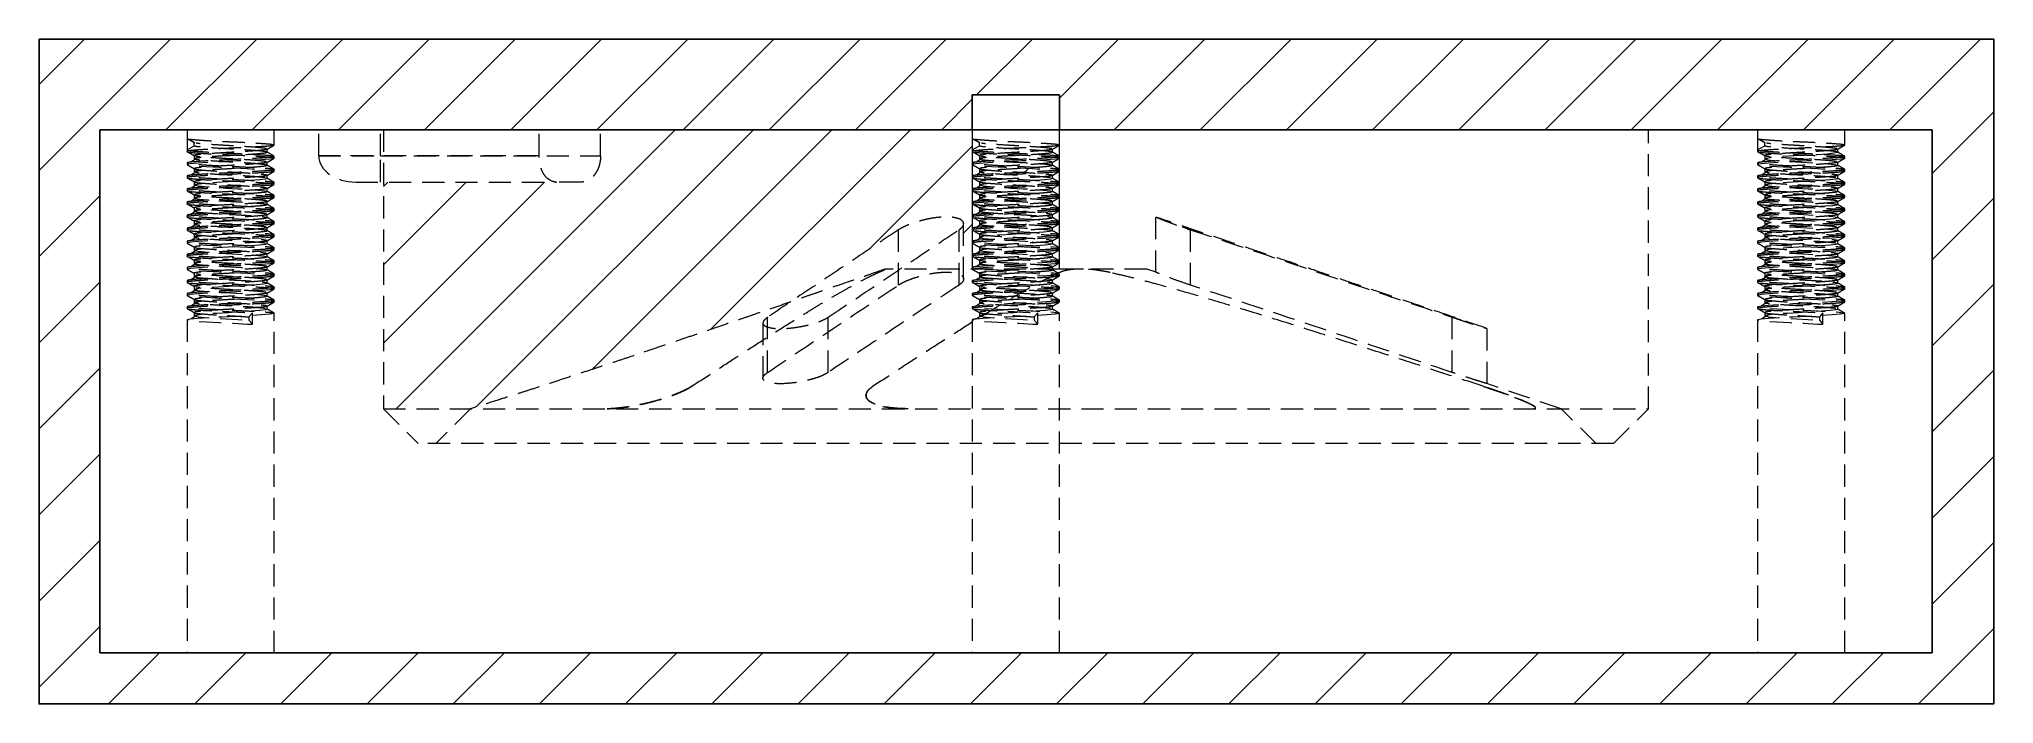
# Model space of a CAD drawing. Header units: millimetres. Extents: x 49 to 161, y 48 to 86.
import ezdxf

# ---------------------------------------------------------------- set-up
doc = ezdxf.new("R2010")
doc.units = ezdxf.units.MM
doc.linetypes.add('HIDDEN', pattern=[1.905, 1.27, -0.635])

msp = doc.modelspace()

# ---------------------------------------------------------------- hatches: boundary and pattern name
h = msp.add_hatch()
h.set_pattern_fill('ANSI31', color=256, scale=1.1)
h.paths.add_polyline_path([(160.71, 85.86), (48.69, 85.86), (48.69, 47.73), (160.71, 47.73)])
h.paths.add_polyline_path([(102.17, 80.66), (102.17, 82.66), (107.17, 82.66), (107.17, 80.66), (157.17, 80.66), (157.17, 50.66), (52.17, 50.66), (52.17, 80.66)], flags=16)
h = msp.add_hatch()
h.set_pattern_fill('ANSI31', color=256)
edge = h.paths.add_edge_path()
edge.add_spline(control_points=[(97.94, 74.92), (98.01, 74.96), (98.08, 75.01), (98.25, 75.09), (98.34, 75.14), (98.55, 75.22), (98.66, 75.26), (98.89, 75.34), (99.01, 75.38), (99.26, 75.45), (99.39, 75.49), (99.65, 75.55), (99.79, 75.57), (100.05, 75.62), (100.18, 75.63), (100.44, 75.65), (100.56, 75.66), (100.74, 75.66), (100.79, 75.66), (100.9, 75.65), (100.96, 75.65), (101.11, 75.63), (101.2, 75.61), (101.36, 75.57), (101.43, 75.55), (101.54, 75.49), (101.58, 75.45), (101.65, 75.38), (101.67, 75.34), (101.68, 75.26), (101.67, 75.22), (101.64, 75.13), (101.61, 75.09), (101.52, 75.01), (101.47, 74.96), (101.41, 74.92)], knot_values=[0, 0, 0, 0, 0.0625, 0.0625, 0.125, 0.125, 0.1875, 0.1875, 0.25, 0.25, 0.3125, 0.3125, 0.375, 0.375, 0.4375, 0.4375, 0.5, 0.5, 0.53125, 0.53125, 0.5625, 0.5625, 0.625, 0.625, 0.6875, 0.6875, 0.75, 0.75, 0.8125, 0.8125, 0.875, 0.875, 0.9375, 0.9375, 1, 1, 1, 1], degree=3, periodic=0)
edge.add_line((101.67, 75.29), (101.67, 72.66))
edge.add_line((101.67, 72.66), (102.17, 72.66))
edge.add_line((102.17, 72.66), (102.17, 72.76))
edge.add_line((102.17, 72.76), (102.17, 73.41))
edge.add_spline(control_points=[(102.17, 73.41), (102.16, 73.42), (102.16, 73.42), (102.17, 73.43)], knot_values=[0.937015, 0.937015, 0.937015, 0.937015, 0.97404, 0.97404, 0.97404, 0.97404], degree=3, periodic=0)
edge.add_spline(control_points=[(102.37, 73.46), (102.37, 73.46), (102.27, 73.45), (102.2, 73.44), (102.17, 73.43)], knot_values=[0.849205, 0.849205, 0.849205, 0.849205, 0.849252, 0.937015, 0.937015, 0.937015, 0.937015], degree=3, periodic=0)
edge.add_line((102.17, 73.43), (102.17, 73.51))
edge.add_spline(control_points=[(102.17, 73.51), (102.17, 73.51), (102.17, 73.51), (102.17, 73.51)], knot_values=[0.50672, 0.50672, 0.50672, 0.50672, 0.506912, 0.506912, 0.506912, 0.506912], degree=3, periodic=0)
edge.add_spline(control_points=[(102.17, 73.51), (102.17, 73.52), (102.29, 73.55), (102.76, 73.59), (103.19, 73.62), (103.42, 73.63), (103.42, 73.63)], knot_values=[0.337995, 0.337995, 0.337995, 0.337995, 0.401246, 0.45425, 0.506598, 0.50672, 0.50672, 0.50672, 0.50672], degree=3, periodic=0)
edge.add_spline(control_points=[(102.4, 73.56), (102.46, 73.6), (102.54, 73.65), (102.63, 73.7), (102.65, 73.72)], knot_values=[0.326628, 0.326628, 0.326628, 0.326628, 0.826649, 1, 1, 1, 1], degree=3, periodic=0)
edge.add_line((102.65, 73.72), (102.58, 73.73))
edge.add_line((102.58, 73.73), (102.58, 73.93))
edge.add_spline(control_points=[(102.61, 73.93), (102.6, 73.94), (102.6, 73.96), (102.83, 73.99), (103.27, 74.03), (103.86, 74.07), (104.54, 74.11), (105.23, 74.15), (105.77, 74.18), (106.05, 74.2), (106.15, 74.21)], knot_values=[0.228092, 0.228092, 0.228092, 0.228092, 0.292441, 0.400954, 0.507421, 0.61524, 0.723043, 0.829523, 0.938033, 1, 1, 1, 1], degree=3, periodic=0)
edge.add_line((106.15, 74.21), (105.84, 74.23))
edge.add_line((105.84, 74.23), (105.21, 74.27))
edge.add_line((105.21, 74.27), (104.54, 74.31))
edge.add_line((104.54, 74.31), (103.87, 74.35))
edge.add_line((103.87, 74.35), (103.29, 74.39))
edge.add_line((103.29, 74.39), (102.86, 74.43))
edge.add_line((102.86, 74.43), (102.65, 74.46))
edge.add_spline(control_points=[(102.65, 74.46), (102.63, 74.45), (102.54, 74.4), (102.46, 74.35), (102.4, 74.31)], knot_values=[0.334489, 0.334489, 0.334489, 0.334489, 0.49998, 1, 1, 1, 1], degree=3, periodic=0)
edge.add_spline(control_points=[(102.41, 74.31), (102.39, 74.31), (102.2, 74.29), (102.19, 74.27), (102.17, 74.26)], knot_values=[0, 0, 0, 0, 0.07601, 1, 1, 1, 1], degree=3, periodic=0)
edge.add_line((102.17, 74.26), (102.17, 74.91))
edge.add_spline(control_points=[(102.17, 74.91), (102.16, 74.92), (102.16, 74.92), (102.17, 74.93)], knot_values=[0.936937, 0.936937, 0.936937, 0.936937, 0.97391, 0.97391, 0.97391, 0.97391], degree=3, periodic=0)
edge.add_line((102.17, 74.93), (102.17, 75.01))
edge.add_line((102.17, 75.01), (102.17, 75.66))
edge.add_spline(control_points=[(102.17, 75.66), (102.16, 75.67), (102.16, 75.67), (102.17, 75.68)], knot_values=[0.936981, 0.936981, 0.936981, 0.936981, 0.973988, 0.973988, 0.973988, 0.973988], degree=3, periodic=0)
edge.add_line((102.17, 75.68), (102.17, 75.76))
edge.add_line((102.17, 75.76), (102.17, 76.41))
edge.add_spline(control_points=[(102.17, 76.41), (102.16, 76.42), (102.16, 76.42), (102.17, 76.43)], knot_values=[0.936963, 0.936963, 0.936963, 0.936963, 0.973962, 0.973962, 0.973962, 0.973962], degree=3, periodic=0)
edge.add_line((102.17, 76.43), (102.17, 76.51))
edge.add_line((102.17, 76.51), (102.17, 77.16))
edge.add_spline(control_points=[(102.17, 77.16), (102.16, 77.17), (102.16, 77.17), (102.17, 77.18)], knot_values=[0.937015, 0.937015, 0.937015, 0.937015, 0.97404, 0.97404, 0.97404, 0.97404], degree=3, periodic=0)
edge.add_spline(control_points=[(104.23, 77.33), (104.21, 77.33), (103.93, 77.32), (103.4, 77.29), (102.76, 77.25), (102.36, 77.21), (102.2, 77.19), (102.17, 77.18)], knot_values=[0.531656, 0.531656, 0.531656, 0.531656, 0.536155, 0.641404, 0.744682, 0.849252, 0.937015, 0.937015, 0.937015, 0.937015], degree=3, periodic=0)
edge.add_line((102.17, 77.18), (102.17, 77.26))
edge.add_line((102.17, 77.26), (102.17, 77.91))
edge.add_spline(control_points=[(102.17, 77.91), (102.16, 77.92), (102.16, 77.92), (102.17, 77.93)], knot_values=[0.936963, 0.936963, 0.936963, 0.936963, 0.973958, 0.973958, 0.973958, 0.973958], degree=3, periodic=0)
edge.add_spline(control_points=[(107.15, 78.27), (107.12, 78.26), (106.92, 78.23), (106.48, 78.19), (105.8, 78.16), (105.01, 78.12), (104.18, 78.08), (103.4, 78.04), (102.76, 78), (102.36, 77.96), (102.2, 77.94), (102.17, 77.93)], knot_values=[0.030823, 0.030823, 0.030823, 0.030823, 0.120334, 0.22423, 0.328124, 0.433141, 0.536098, 0.641342, 0.744614, 0.849178, 0.936963, 0.936963, 0.936963, 0.936963], degree=3, periodic=0)
edge.add_line((102.17, 77.93), (102.17, 77.93))
edge.add_spline(control_points=[(102.17, 77.93), (102.2, 77.94), (102.36, 77.96), (102.76, 78), (103.4, 78.04), (104.18, 78.08), (105.01, 78.12), (105.8, 78.16), (106.48, 78.19), (106.92, 78.23), (107.12, 78.26), (107.15, 78.27)], knot_values=[0.030823, 0.030823, 0.030823, 0.030823, 0.118609, 0.223173, 0.326445, 0.431688, 0.534645, 0.639662, 0.743557, 0.847452, 0.936963, 0.936963, 0.936963, 0.936963], degree=3, periodic=0)
edge.add_spline(control_points=[(107.15, 78.27), (107.15, 78.27), (107.15, 78.27), (107.15, 78.27)], knot_values=[0.951504, 0.951504, 0.951504, 0.951504, 0.965116, 0.965116, 0.965116, 0.965116], degree=3, periodic=0)
edge.add_spline(control_points=[(107.15, 78.27), (107.15, 78.27), (107.15, 78.27), (107.15, 78.28), (107.15, 78.28)], knot_values=[0, 0, 0, 0, 0.0069, 0.022218, 0.022218, 0.022218, 0.022218], degree=3, periodic=0)
edge.add_line((107.12, 78.31), (106.84, 78.35))
edge.add_line((106.84, 78.35), (106.33, 78.39))
edge.add_line((106.33, 78.39), (105.63, 78.43))
edge.add_line((105.63, 78.43), (104.83, 78.47))
edge.add_line((104.83, 78.47), (104.03, 78.51))
edge.add_line((104.03, 78.51), (103.42, 78.54))
edge.add_spline(control_points=[(103.42, 78.54), (103.34, 78.53), (103.09, 78.52), (102.77, 78.48), (102.58, 78.45), (102.6, 78.43), (102.61, 78.43)], knot_values=[0.704611, 0.704611, 0.704611, 0.704611, 0.749893, 0.853827, 0.958889, 1, 1, 1, 1], degree=3, periodic=0)
edge.add_line((103.42, 78.54), (103.28, 78.55))
edge.add_line((103.28, 78.55), (102.69, 78.58))
edge.add_line((102.69, 78.58), (102.31, 78.62))
edge.add_line((102.31, 78.62), (102.17, 78.66))
edge.add_line((102.17, 78.66), (102.17, 78.76))
edge.add_line((102.17, 78.76), (102.17, 79.41))
edge.add_spline(control_points=[(102.17, 79.41), (102.16, 79.42), (102.16, 79.42), (102.17, 79.43)], knot_values=[0.936981, 0.936981, 0.936981, 0.936981, 0.973988, 0.973988, 0.973988, 0.973988], degree=3, periodic=0)
edge.add_spline(control_points=[(102.36, 79.46), (102.27, 79.45), (102.2, 79.44), (102.17, 79.43)], knot_values=[0.849643, 0.849643, 0.849643, 0.849643, 0.936981, 0.936981, 0.936981, 0.936981], degree=3, periodic=0)
edge.add_line((102.17, 79.43), (102.17, 79.51))
edge.add_line((102.17, 79.51), (102.17, 80.16))
edge.add_line((102.17, 80.16), (102.17, 80.66))
edge.add_line((102.17, 80.66), (80.87, 80.66))
edge.add_line((80.87, 80.66), (80.87, 79.05))
edge.add_spline(control_points=[(80.87, 79.16), (80.87, 79.06), (80.86, 78.97), (80.83, 78.78), (80.81, 78.68), (80.76, 78.5), (80.72, 78.41), (80.64, 78.25), (80.59, 78.17), (80.49, 78.03), (80.43, 77.97), (80.31, 77.86), (80.25, 77.82), (80.05, 77.7), (79.9, 77.66), (79.76, 77.66)], knot_values=[0, 0, 0, 0, 0.125, 0.125, 0.25, 0.25, 0.375, 0.375, 0.5, 0.5, 0.625, 0.625, 0.75, 0.75, 1, 1, 1, 1], degree=3, periodic=0)
edge.add_line((79.76, 77.66), (78.34, 77.66))
edge.add_line((78.34, 77.66), (68.42, 77.66))
edge.add_line((68.42, 77.66), (68.42, 64.66))
edge.add_line((68.42, 64.66), (73.42, 64.66))
edge.add_spline(control_points=[(73.42, 64.66), (73.7, 64.75), (74.33, 64.95), (75.18, 65.22), (76, 65.48), (76.75, 65.72), (77.58, 65.99), (78.52, 66.3), (79.46, 66.61), (80.31, 66.89), (81.03, 67.13), (81.73, 67.36), (82.61, 67.65), (83.58, 67.98), (84.53, 68.3), (85.36, 68.59), (86.32, 68.91), (87.34, 69.26), (88.31, 69.6), (89.08, 69.86), (89.83, 70.12), (90.64, 70.4), (91.3, 70.63), (91.68, 70.76), (91.75, 70.79)], knot_values=[0.229022, 0.229022, 0.229022, 0.229022, 0.263589, 0.308157, 0.336215, 0.366021, 0.402236, 0.440909, 0.484435, 0.520237, 0.548985, 0.574488, 0.608142, 0.66028, 0.697514, 0.728245, 0.765294, 0.8184, 0.857282, 0.888313, 0.915847, 0.951777, 0.99088, 0.999813, 0.999813, 0.999813, 0.999813], degree=3, periodic=0)
edge.add_spline(control_points=[(91.75, 70.79), (91.94, 70.91), (92.13, 71.04), (92.94, 71.58), (93.57, 72), (94.82, 72.84), (95.44, 73.26), (96.38, 73.88), (96.69, 74.09), (97.32, 74.51), (97.63, 74.71), (97.94, 74.92)], knot_values=[0.000003, 0.000003, 0.000003, 0.000003, 0.075562, 0.075562, 0.325562, 0.325562, 0.575562, 0.575562, 0.700562, 0.700562, 0.825559, 0.825559, 0.825559, 0.825559], degree=3, periodic=0)

# ---------------------------------------------------------------- linework, layer by layer
at = {"color": 7, "linetype": 'Continuous', "lineweight": 25}
for p, q in [((102.17, 82.66), (102.17, 80.66)), ((102.17, 82.66), (107.17, 82.66)), ((107.17, 80.66), (107.17, 82.66)), ((157.17, 80.66), (52.17, 80.66)), ((52.17, 50.66), (52.17, 80.66)), ((157.17, 50.66), (157.17, 80.66)), ((52.17, 50.66), (157.17, 50.66))]:
    msp.add_line(p, q, dxfattribs=at)
at = {"color": 7, "linetype": 'HIDDEN', "lineweight": 18}
for p, q in [((57.17, 80.66), (57.17, 80.16)), ((62.17, 79.79), (62.17, 80.66)), ((64.72, 79.16), (64.72, 80.66)), ((68.26, 79.16), (68.26, 80.66)), ((68.42, 80.66), (68.42, 64.66)), ((77.34, 79.16), (77.34, 80.66)), ((80.87, 79.16), (80.87, 80.66)), ((102.17, 80.66), (102.17, 80.16)), ((107.17, 79.79), (107.17, 80.66)), ((140.92, 64.66), (140.92, 80.66)), ((147.17, 80.66), (147.17, 80.16)), ((152.17, 79.79), (152.17, 80.66)), ((57.17, 80.16), (57.21, 80.15)), ((57.17, 80.16), (57.17, 79.51)), ((57.58, 79.93), (57.17, 80.16)), ((57.17, 79.51), (57.58, 79.74)), ((57.58, 79.93), (57.61, 79.92)), ((57.58, 79.74), (57.58, 79.93)), ((61.77, 79.37), (61.77, 79.55)), ((102.17, 80.16), (102.21, 80.15)), ((102.17, 80.16), (102.17, 79.51)), ((102.58, 79.93), (102.17, 80.16)), ((102.17, 79.51), (102.58, 79.74)), ((102.58, 79.93), (102.61, 79.92)), ((102.58, 79.74), (102.58, 79.93)), ((106.77, 79.37), (106.77, 79.55)), ((107.17, 79.13), (107.17, 79.79)), ((147.17, 80.16), (147.21, 80.15)), ((147.17, 80.16), (147.17, 79.51)), ((147.58, 79.93), (147.17, 80.16)), ((147.17, 79.51), (147.58, 79.74)), ((147.58, 79.93), (147.61, 79.92)), ((147.58, 79.74), (147.58, 79.93)), ((151.77, 79.37), (151.77, 79.55)), ((57.17, 79.51), (57.17, 79.41)), ((57.17, 78.76), (57.17, 78.66)), ((57.58, 79.18), (57.58, 78.99)), ((57.58, 79.18), (57.58, 78.99)), ((57.58, 78.43), (57.58, 78.24)), ((57.58, 78.43), (57.58, 78.24)), ((61.77, 78.62), (61.77, 78.8)), ((62.17, 79.04), (62.17, 79.13)), ((77.34, 79.16), (64.72, 79.16)), ((64.72, 79.16), (68.26, 79.16)), ((68.26, 77.66), (68.26, 79.16)), ((68.26, 79.16), (80.87, 79.16)), ((102.17, 79.51), (102.17, 79.41)), ((102.17, 79.41), (102.17, 78.76)), ((102.17, 78.76), (102.17, 78.66)), ((102.17, 78.66), (102.21, 78.65)), ((102.17, 78.66), (102.17, 78.01)), ((102.58, 79.18), (102.58, 78.99)), ((102.58, 79.18), (102.58, 78.99)), ((102.58, 78.43), (102.58, 78.24)), ((102.58, 78.43), (102.58, 78.24)), ((106.77, 78.62), (106.77, 78.8)), ((107.17, 79.04), (107.17, 79.13)), ((107.17, 78.38), (107.17, 79.04)), ((147.17, 79.51), (147.17, 79.41)), ((147.17, 78.76), (147.17, 78.66)), ((147.58, 79.18), (147.58, 78.99)), ((147.58, 79.18), (147.58, 78.99)), ((147.58, 78.43), (147.58, 78.24)), ((147.58, 78.43), (147.58, 78.24)), ((151.77, 78.62), (151.77, 78.8)), ((152.17, 79.04), (152.17, 79.13)), ((57.17, 78.01), (57.17, 77.91)), ((57.58, 77.68), (57.58, 77.49)), ((57.58, 77.68), (57.58, 77.49)), ((61.77, 77.87), (61.77, 78.05)), ((61.77, 77.12), (61.77, 77.3)), ((62.17, 78.29), (62.17, 78.38)), ((62.17, 77.54), (62.17, 77.63)), ((66.84, 77.66), (78.34, 77.66)), ((79.76, 77.66), (78.34, 77.66)), ((102.17, 78.01), (102.17, 77.91)), ((102.17, 77.91), (102.17, 77.26)), ((102.58, 77.68), (102.58, 77.49)), ((102.58, 77.68), (102.58, 77.49)), ((106.77, 77.87), (106.77, 78.05)), ((106.77, 77.12), (106.77, 77.3)), ((107.17, 78.29), (107.17, 78.38)), ((107.17, 77.63), (107.17, 78.29)), ((107.17, 77.54), (107.17, 77.63)), ((107.17, 76.88), (107.17, 77.54)), ((147.17, 78.01), (147.17, 77.91)), ((147.58, 77.68), (147.58, 77.49)), ((147.58, 77.68), (147.58, 77.49)), ((151.77, 77.87), (151.77, 78.05)), ((151.77, 77.12), (151.77, 77.3)), ((152.17, 78.29), (152.17, 78.38)), ((152.17, 77.54), (152.17, 77.63)), ((57.17, 77.26), (57.17, 77.16)), ((57.17, 76.51), (57.17, 76.41)), ((57.58, 76.93), (57.58, 76.74)), ((57.58, 76.93), (57.58, 76.74)), ((57.58, 76.18), (57.58, 75.99)), ((57.58, 76.18), (57.58, 75.99)), ((61.77, 76.37), (61.77, 76.55)), ((62.17, 76.79), (62.17, 76.88)), ((102.17, 77.26), (102.17, 77.16)), ((102.17, 77.16), (102.17, 76.51)), ((102.17, 76.51), (102.17, 76.41)), ((102.17, 76.41), (102.17, 75.76)), ((102.58, 76.93), (102.58, 76.74)), ((102.58, 76.93), (102.58, 76.74)), ((102.58, 76.18), (102.58, 75.99)), ((102.58, 76.18), (102.58, 75.99)), ((106.77, 76.37), (106.77, 76.55)), ((107.17, 76.79), (107.17, 76.88)), ((107.17, 76.13), (107.17, 76.79)), ((147.17, 77.26), (147.17, 77.16)), ((147.17, 76.51), (147.17, 76.41)), ((147.58, 76.93), (147.58, 76.74)), ((147.58, 76.93), (147.58, 76.74)), ((147.58, 76.18), (147.58, 75.99)), ((147.58, 76.18), (147.58, 75.99)), ((151.77, 76.37), (151.77, 76.55)), ((152.17, 76.79), (152.17, 76.88)), ((57.17, 75.76), (57.17, 75.66)), ((57.58, 75.43), (57.58, 75.24)), ((57.58, 75.43), (57.58, 75.24)), ((61.77, 75.62), (61.77, 75.8)), ((62.17, 76.04), (62.17, 76.13)), ((62.17, 75.29), (62.17, 75.38)), ((101.67, 75.26), (101.67, 75.27)), ((101.67, 72.1), (101.67, 75.26)), ((102.17, 75.76), (102.17, 75.66)), ((102.17, 75.66), (102.17, 75.01)), ((102.58, 75.43), (102.58, 75.24)), ((102.58, 75.43), (102.58, 75.24)), ((106.77, 75.62), (106.77, 75.8)), ((107.17, 76.04), (107.17, 76.13)), ((107.17, 75.38), (107.17, 76.04)), ((107.17, 75.29), (107.17, 75.38)), ((107.17, 74.63), (107.17, 75.29)), ((112.67, 75.65), (112.67, 72.48)), ((114.67, 74.92), (114.21, 75.08)), ((147.17, 75.76), (147.17, 75.66)), ((147.58, 75.43), (147.58, 75.24)), ((147.58, 75.43), (147.58, 75.24)), ((151.77, 75.62), (151.77, 75.8)), ((152.17, 76.04), (152.17, 76.13)), ((152.17, 75.29), (152.17, 75.38)), ((57.17, 75.01), (57.17, 74.91)), ((57.17, 74.26), (57.17, 74.16)), ((57.58, 74.68), (57.58, 74.49)), ((57.58, 74.68), (57.58, 74.49)), ((61.77, 74.87), (61.77, 75.05)), ((61.77, 74.12), (61.77, 74.3)), ((62.17, 74.54), (62.17, 74.63)), ((97.94, 71.75), (97.94, 74.92)), ((101.41, 71.75), (101.41, 74.92)), ((102.17, 75.01), (102.17, 74.91)), ((102.17, 74.91), (102.17, 74.26)), ((102.17, 74.26), (102.17, 74.16)), ((102.17, 74.16), (102.21, 74.15)), ((102.17, 74.16), (102.17, 73.51)), ((102.58, 74.68), (102.58, 74.49)), ((102.58, 74.68), (102.58, 74.49)), ((106.77, 74.87), (106.77, 75.05)), ((106.77, 74.12), (106.77, 74.3)), ((107.17, 74.54), (107.17, 74.63)), ((107.17, 73.88), (107.17, 74.54)), ((114.67, 71.75), (114.67, 74.92)), ((147.17, 75.01), (147.17, 74.91)), ((147.17, 74.26), (147.17, 74.16)), ((147.58, 74.68), (147.58, 74.49)), ((147.58, 74.68), (147.58, 74.49)), ((151.77, 74.87), (151.77, 75.05)), ((151.77, 74.12), (151.77, 74.3)), ((152.17, 74.54), (152.17, 74.63)), ((57.17, 73.51), (57.17, 73.41)), ((57.58, 73.93), (57.58, 73.74)), ((57.58, 73.93), (57.58, 73.74)), ((57.58, 73.18), (57.58, 72.99)), ((57.58, 73.18), (57.58, 72.99)), ((61.77, 73.37), (61.77, 73.55)), ((62.17, 73.79), (62.17, 73.88)), ((62.17, 73.04), (62.17, 73.13)), ((102.17, 73.51), (102.17, 73.41)), ((102.17, 73.41), (102.17, 72.76)), ((102.58, 73.93), (102.58, 73.74)), ((102.58, 73.93), (102.58, 73.74)), ((102.58, 73.18), (102.58, 72.99)), ((102.58, 73.18), (102.58, 72.99)), ((106.77, 73.37), (106.77, 73.55)), ((107.17, 73.79), (107.17, 73.88)), ((107.17, 73.13), (107.17, 73.79)), ((107.17, 73.04), (107.17, 73.13)), ((107.17, 72.66), (107.17, 73.04)), ((147.17, 73.51), (147.17, 73.41)), ((147.58, 73.93), (147.58, 73.74)), ((147.58, 73.93), (147.58, 73.74)), ((147.58, 73.18), (147.58, 72.99)), ((147.58, 73.18), (147.58, 72.99)), ((151.77, 73.37), (151.77, 73.55)), ((152.17, 73.79), (152.17, 73.88)), ((152.17, 73.04), (152.17, 73.13)), ((57.17, 72.76), (57.17, 72.66)), ((57.17, 72.01), (57.17, 71.91)), ((57.58, 72.43), (57.58, 72.24)), ((57.58, 72.43), (57.58, 72.24)), ((61.77, 72.62), (61.77, 72.8)), ((61.77, 71.87), (61.77, 72.05)), ((62.17, 72.29), (62.17, 72.38)), ((107.17, 72.66), (97.18, 72.66)), ((101.67, 72.1), (101.67, 72.1)), ((102.17, 72.76), (102.17, 72.66)), ((102.17, 72.66), (102.21, 72.65)), ((102.17, 72.01), (102.17, 71.91)), ((102.58, 72.43), (102.58, 72.24)), ((102.58, 72.43), (102.58, 72.24)), ((106.77, 72.62), (106.77, 72.8)), ((106.77, 71.87), (106.77, 72.05)), ((112.17, 72.66), (107.17, 72.66)), ((107.17, 72.29), (107.17, 72.38)), ((112.7, 72.49), (112.17, 72.66)), ((147.17, 72.76), (147.17, 72.66)), ((147.17, 72.01), (147.17, 71.91)), ((147.58, 72.43), (147.58, 72.24)), ((147.58, 72.43), (147.58, 72.24)), ((151.77, 72.62), (151.77, 72.8)), ((151.77, 71.87), (151.77, 72.05)), ((152.17, 72.29), (152.17, 72.38)), ((57.17, 71.26), (57.17, 71.16)), ((57.58, 71.68), (57.58, 71.49)), ((57.58, 71.68), (57.58, 71.49)), ((57.58, 70.93), (57.58, 70.74)), ((57.58, 70.93), (57.58, 70.74)), ((61.77, 71.12), (61.77, 71.3)), ((62.17, 71.54), (62.17, 71.63)), ((62.17, 70.79), (62.17, 70.88)), ((102.17, 71.26), (102.17, 71.16)), ((102.17, 71.16), (102.21, 71.15)), ((102.58, 71.68), (102.58, 71.49)), ((102.58, 71.68), (102.58, 71.49)), ((102.58, 70.93), (102.58, 70.74)), ((102.58, 70.93), (102.58, 70.74)), ((106.77, 71.12), (106.77, 71.3)), ((107.17, 71.54), (107.17, 71.63)), ((107.17, 70.79), (107.17, 70.88)), ((147.17, 71.26), (147.17, 71.16)), ((147.58, 71.68), (147.58, 71.49)), ((147.58, 71.68), (147.58, 71.49)), ((147.58, 70.93), (147.58, 70.74)), ((147.58, 70.93), (147.58, 70.74)), ((151.77, 71.12), (151.77, 71.3)), ((152.17, 71.54), (152.17, 71.63)), ((152.17, 70.79), (152.17, 70.88)), ((57.17, 70.51), (57.17, 70.41)), ((57.17, 69.76), (57.17, 50.66)), ((57.58, 70.18), (57.58, 69.99)), ((57.58, 70.18), (57.58, 69.99)), ((60.92, 70.16), (60.72, 69.93)), ((60.72, 69.93), (60.72, 69.74)), ((60.72, 69.74), (60.92, 69.51)), ((60.92, 69.51), (60.92, 70.16)), ((61.77, 70.37), (61.77, 70.55)), ((62.17, 50.66), (62.17, 70.13)), ((90.17, 69.58), (90.17, 66.42)), ((90.44, 66.74), (90.44, 69.91)), ((93.91, 66.74), (93.91, 69.91)), ((102.17, 70.51), (102.17, 70.41)), ((102.17, 69.76), (102.17, 50.66)), ((102.58, 70.18), (102.58, 69.99)), ((102.58, 70.18), (102.58, 69.99)), ((105.92, 70.16), (105.72, 69.93)), ((105.72, 69.93), (105.72, 69.74)), ((105.72, 69.93), (105.72, 69.74)), ((105.72, 69.74), (105.92, 69.51)), ((105.72, 69.74), (105.92, 69.51)), ((105.92, 69.51), (105.92, 70.16)), ((106.77, 70.37), (106.77, 70.55)), ((107.17, 50.66), (107.17, 70.13)), ((129.67, 66.74), (129.67, 69.91)), ((129.67, 66.74), (129.67, 69.91)), ((147.17, 70.51), (147.17, 70.41)), ((147.17, 69.76), (147.17, 50.66)), ((147.58, 70.18), (147.58, 69.99)), ((147.58, 70.18), (147.58, 69.99)), ((150.92, 70.16), (150.72, 69.93)), ((150.72, 69.93), (150.72, 69.74)), ((150.72, 69.74), (150.92, 69.51)), ((150.92, 69.51), (150.92, 70.16)), ((151.77, 70.37), (151.77, 70.55)), ((152.17, 50.66), (152.17, 70.13)), ((131.67, 66.09), (131.67, 69.27)), ((135.92, 64.66), (131.65, 66.1)), ((68.42, 64.66), (140.92, 64.66)), ((68.42, 64.66), (70.42, 62.66)), ((73.42, 64.66), (71.42, 62.66)), ((137.92, 62.66), (135.92, 64.66)), ((138.92, 62.66), (140.92, 64.66)), ((138.92, 62.66), (70.42, 62.66))]:
    msp.add_line(p, q, dxfattribs=at)
msp.add_lwpolyline([(48.69, 85.86), (160.71, 85.86), (160.71, 47.73), (48.69, 47.73)], close=True)
at = {"color": 7, "linetype": 'HIDDEN', "lineweight": 18, "flags": 128}
for points in [[(62.15, 79.03), (62.15, 79.02), (61.92, 78.98), (61.44, 78.94), (60.78, 78.91), (60, 78.87), (59.19, 78.83), (58.42, 78.79), (57.8, 78.75), (57.37, 78.71), (57.17, 78.66), (57.31, 78.62), (57.69, 78.58), (58.28, 78.55), (59.03, 78.51), (59.83, 78.47), (60.63, 78.43), (61.33, 78.39), (61.84, 78.35), (62.13, 78.31), (62.13, 78.31)], [(107.15, 79.03), (107.15, 79.02), (106.92, 78.98), (106.44, 78.94), (105.78, 78.91), (105, 78.87), (104.19, 78.83), (103.42, 78.79), (102.8, 78.75), (102.37, 78.71), (102.17, 78.66), (102.31, 78.62), (102.69, 78.58), (103.28, 78.55), (104.03, 78.51), (104.83, 78.47), (105.63, 78.43), (106.33, 78.39), (106.84, 78.35), (107.13, 78.31), (107.13, 78.31)], [(152.15, 79.03), (152.15, 79.02), (151.92, 78.98), (151.44, 78.94), (150.78, 78.91), (150, 78.87), (149.19, 78.83), (148.42, 78.79), (147.8, 78.75), (147.37, 78.71), (147.17, 78.66), (147.31, 78.62), (147.69, 78.58), (148.28, 78.55), (149.03, 78.51), (149.83, 78.47), (150.63, 78.43), (151.33, 78.39), (151.84, 78.35), (152.13, 78.31), (152.13, 78.31)], [(151.74, 79.37), (151.75, 79.35), (151.55, 79.31), (151.16, 79.27), (150.6, 79.23), (149.94, 79.19), (149.27, 79.16), (148.63, 79.12), (148.1, 79.08), (147.74, 79.04), (147.58, 79), (147.65, 78.96), (147.94, 78.92), (148.4, 78.88), (149, 78.84), (149.67, 78.8), (150.35, 78.77), (150.95, 78.73), (151.41, 78.69), (151.7, 78.65), (151.7, 78.65)], [(61.74, 77.88), (61.77, 77.87), (61.66, 77.83), (61.33, 77.79), (60.84, 77.75), (60.21, 77.71), (59.54, 77.67), (58.87, 77.63), (58.29, 77.59), (57.86, 77.55), (57.62, 77.51), (57.6, 77.48), (57.8, 77.44), (58.19, 77.4), (58.75, 77.36), (59.4, 77.32), (60.08, 77.28), (60.72, 77.24), (61.25, 77.2), (61.61, 77.16), (61.76, 77.12), (61.76, 77.12)], [(106.74, 77.88), (106.77, 77.87), (106.66, 77.83), (106.33, 77.79), (105.84, 77.75), (105.21, 77.71), (104.54, 77.67), (103.87, 77.63), (103.29, 77.59), (102.86, 77.55), (102.62, 77.51), (102.6, 77.48), (102.8, 77.44), (103.19, 77.4), (103.75, 77.36), (104.4, 77.32), (105.08, 77.28), (105.72, 77.24), (106.25, 77.2), (106.61, 77.16), (106.76, 77.12), (106.76, 77.12)], [(151.74, 77.88), (151.77, 77.87), (151.66, 77.83), (151.33, 77.79), (150.84, 77.75), (150.21, 77.71), (149.54, 77.67), (148.87, 77.63), (148.29, 77.59), (147.86, 77.55), (147.62, 77.51), (147.6, 77.48), (147.8, 77.44), (148.19, 77.4), (148.75, 77.36), (149.4, 77.32), (150.08, 77.28), (150.72, 77.24), (151.25, 77.2), (151.61, 77.16), (151.76, 77.12), (151.76, 77.12)], [(151.74, 76.37), (151.73, 76.34), (151.49, 76.3), (151.06, 76.27), (150.48, 76.23), (149.81, 76.19), (149.14, 76.15), (148.51, 76.11), (148.02, 76.07), (147.69, 76.03), (147.58, 75.99), (147.69, 75.95), (148.01, 75.91), (148.51, 75.88), (149.13, 75.83), (149.81, 75.8), (150.47, 75.76), (151.06, 75.72), (151.49, 75.68), (151.73, 75.64), (151.73, 75.64)], [(151.74, 75.62), (151.75, 75.6), (151.55, 75.56), (151.16, 75.52), (150.6, 75.48), (149.95, 75.44), (149.27, 75.41), (148.63, 75.37), (148.1, 75.33), (147.74, 75.29), (147.58, 75.25), (147.65, 75.21), (147.93, 75.17), (148.4, 75.13), (149, 75.09), (149.67, 75.05), (150.34, 75.02), (150.95, 74.98), (151.41, 74.94), (151.7, 74.9), (151.7, 74.9)], [(62.15, 74.53), (62.15, 74.52), (61.92, 74.48), (61.44, 74.44), (60.78, 74.41), (60, 74.37), (59.19, 74.33), (58.42, 74.29), (57.8, 74.25), (57.37, 74.21), (57.17, 74.16), (57.31, 74.12), (57.69, 74.08), (58.28, 74.05), (59.03, 74.01), (59.83, 73.97), (60.63, 73.93), (61.33, 73.89), (61.84, 73.85), (62.13, 73.81), (62.13, 73.81)], [(61.74, 74.13), (61.77, 74.12), (61.66, 74.08), (61.33, 74.04), (60.84, 74), (60.22, 73.96), (59.54, 73.92), (58.87, 73.88), (58.29, 73.84), (57.86, 73.8), (57.62, 73.76), (57.6, 73.73), (57.8, 73.69), (58.19, 73.65), (58.75, 73.61), (59.4, 73.57), (60.08, 73.53), (60.72, 73.49), (61.25, 73.45), (61.61, 73.41), (61.76, 73.37), (61.76, 73.37)], [(107.14, 74.63), (107.15, 74.62), (106.92, 74.58), (106.44, 74.54), (105.78, 74.5), (105, 74.46), (104.19, 74.42), (103.42, 74.38), (102.8, 74.34), (102.37, 74.3), (102.17, 74.26), (102.31, 74.22), (102.69, 74.18), (103.28, 74.14), (104.03, 74.1), (104.83, 74.06), (105.63, 74.02), (106.33, 73.98), (106.84, 73.95), (107.13, 73.9), (107.13, 73.9)], [(106.75, 74.87), (106.76, 74.86), (106.61, 74.82), (106.25, 74.78), (105.73, 74.74), (105.08, 74.7), (104.41, 74.66), (103.75, 74.62), (103.2, 74.59), (102.8, 74.55), (102.6, 74.51), (102.62, 74.47), (102.86, 74.43), (103.29, 74.39), (103.87, 74.35), (104.54, 74.31), (105.21, 74.27), (105.84, 74.23), (106.33, 74.2), (106.66, 74.16), (106.66, 74.16)], [(106.74, 74.13), (106.77, 74.12), (106.66, 74.08), (106.33, 74.04), (105.84, 74), (105.22, 73.96), (104.54, 73.92), (103.87, 73.88), (103.29, 73.84), (102.86, 73.8), (102.62, 73.76), (102.6, 73.73), (102.8, 73.69), (103.19, 73.65), (103.75, 73.61), (104.4, 73.57), (105.08, 73.53), (105.72, 73.49), (106.25, 73.45), (106.61, 73.41), (106.76, 73.37), (106.76, 73.37)], [(152.15, 74.53), (152.15, 74.52), (151.92, 74.48), (151.44, 74.44), (150.78, 74.41), (150, 74.37), (149.19, 74.33), (148.42, 74.29), (147.8, 74.25), (147.37, 74.21), (147.17, 74.16), (147.31, 74.12), (147.69, 74.08), (148.28, 74.05), (149.03, 74.01), (149.83, 73.97), (150.63, 73.93), (151.33, 73.89), (151.84, 73.85), (152.13, 73.81), (152.13, 73.81)], [(151.74, 74.13), (151.77, 74.12), (151.66, 74.08), (151.33, 74.04), (150.84, 74), (150.22, 73.96), (149.54, 73.92), (148.87, 73.88), (148.29, 73.84), (147.86, 73.8), (147.62, 73.76), (147.6, 73.73), (147.8, 73.69), (148.19, 73.65), (148.75, 73.61), (149.4, 73.57), (150.08, 73.53), (150.72, 73.49), (151.25, 73.45), (151.61, 73.41), (151.76, 73.37), (151.76, 73.37)], [(62.15, 73.03), (62.15, 73.02), (61.92, 72.98), (61.44, 72.94), (60.78, 72.91), (60, 72.87), (59.19, 72.83), (58.42, 72.79), (57.8, 72.75), (57.37, 72.71), (57.17, 72.66), (57.31, 72.62), (57.69, 72.58), (58.28, 72.55), (59.03, 72.51), (59.83, 72.47), (60.63, 72.43), (61.33, 72.39), (61.84, 72.35), (62.13, 72.31), (62.13, 72.31)], [(107.14, 73.13), (107.15, 73.12), (106.92, 73.08), (106.44, 73.04), (105.78, 73), (105, 72.96), (104.19, 72.92), (103.42, 72.88), (102.8, 72.84), (102.37, 72.8), (102.17, 72.76), (102.31, 72.72), (102.69, 72.68), (103.28, 72.64), (104.03, 72.6), (104.83, 72.56), (105.63, 72.52), (106.33, 72.48), (106.84, 72.45), (107.13, 72.4), (107.13, 72.4)], [(107.15, 73.03), (107.15, 73.02), (106.92, 72.98), (106.44, 72.94), (105.78, 72.91), (105, 72.87), (104.19, 72.83), (103.42, 72.79), (102.8, 72.75), (102.37, 72.71), (102.17, 72.66), (102.31, 72.62), (102.69, 72.58), (103.28, 72.55), (104.03, 72.51), (104.83, 72.47), (105.63, 72.43), (106.33, 72.39), (106.84, 72.35), (107.13, 72.31), (107.13, 72.31)], [(152.15, 73.03), (152.15, 73.02), (151.92, 72.98), (151.44, 72.94), (150.78, 72.91), (150, 72.87), (149.19, 72.83), (148.42, 72.79), (147.8, 72.75), (147.37, 72.71), (147.17, 72.66), (147.31, 72.62), (147.69, 72.58), (148.28, 72.55), (149.03, 72.51), (149.83, 72.47), (150.63, 72.43), (151.33, 72.39), (151.84, 72.35), (152.13, 72.31), (152.13, 72.31)], [(61.74, 71.87), (61.75, 71.85), (61.55, 71.81), (61.16, 71.77), (60.6, 71.73), (59.95, 71.69), (59.27, 71.66), (58.63, 71.62), (58.1, 71.58), (57.74, 71.54), (57.59, 71.5), (57.65, 71.46), (57.93, 71.42), (58.39, 71.38), (59, 71.34), (59.67, 71.3), (60.34, 71.27), (60.95, 71.23), (61.41, 71.19), (61.7, 71.15), (61.7, 71.15)], [(107.14, 72.38), (107.15, 72.37), (106.92, 72.33), (106.44, 72.29), (105.78, 72.25), (105, 72.21), (104.19, 72.17), (103.42, 72.13), (102.8, 72.09), (102.37, 72.05), (102.17, 72.01), (102.31, 71.97), (102.69, 71.93), (103.28, 71.89), (104.03, 71.85), (104.83, 71.81), (105.63, 71.77), (106.33, 71.73), (106.84, 71.7), (107.13, 71.65), (107.13, 71.65)], [(62.15, 71.53), (62.15, 71.52), (61.92, 71.48), (61.44, 71.44), (60.78, 71.41), (60, 71.37), (59.19, 71.33), (58.42, 71.29), (57.8, 71.25), (57.37, 71.21), (57.17, 71.16), (57.31, 71.12), (57.69, 71.08), (58.28, 71.05), (59.03, 71.01), (59.83, 70.97), (60.63, 70.93), (61.33, 70.89), (61.84, 70.85), (62.13, 70.81), (62.13, 70.81)], [(107.14, 70.88), (107.15, 70.87), (106.92, 70.83), (106.44, 70.79), (105.78, 70.75), (105, 70.71), (104.19, 70.67), (103.42, 70.63), (102.8, 70.59), (102.37, 70.55), (102.17, 70.51), (102.31, 70.47), (102.69, 70.43), (103.28, 70.39), (104.03, 70.35), (104.83, 70.31), (105.63, 70.27), (106.33, 70.23), (106.84, 70.2), (107.13, 70.15), (107.13, 70.15)], [(152.15, 71.53), (152.15, 71.52), (151.92, 71.48), (151.44, 71.44), (150.78, 71.41), (150, 71.37), (149.19, 71.33), (148.42, 71.29), (147.8, 71.25), (147.37, 71.21), (147.17, 71.16), (147.31, 71.12), (147.69, 71.08), (148.28, 71.05), (149.03, 71.01), (149.83, 70.97), (150.63, 70.93), (151.33, 70.89), (151.84, 70.85), (152.13, 70.81), (152.13, 70.81)], [(152.14, 70.88), (152.15, 70.87), (151.92, 70.83), (151.44, 70.79), (150.78, 70.75), (150, 70.71), (149.19, 70.67), (148.42, 70.63), (147.8, 70.59), (147.37, 70.55), (147.17, 70.51), (147.31, 70.47), (147.69, 70.43), (148.28, 70.39), (149.03, 70.35), (149.83, 70.31), (150.63, 70.27), (151.33, 70.23), (151.84, 70.2), (152.13, 70.15), (152.13, 70.15)], [(62.14, 70.13), (62.15, 70.12), (61.92, 70.08), (61.44, 70.04), (60.78, 70), (60, 69.96), (59.19, 69.92), (58.42, 69.88), (57.8, 69.84), (57.37, 69.8), (57.17, 69.76), (57.31, 69.72), (57.69, 69.68), (58.28, 69.64), (59.03, 69.6), (59.83, 69.56), (60.63, 69.52), (60.92, 69.51), (60.92, 69.51)], [(61.74, 70.38), (61.77, 70.37), (61.66, 70.33), (61.34, 70.29), (60.84, 70.25), (60.22, 70.21), (59.54, 70.17), (58.88, 70.13), (58.29, 70.09), (57.86, 70.05), (57.62, 70.01), (57.6, 69.98), (57.8, 69.94), (58.19, 69.9), (58.74, 69.86), (59.4, 69.82), (60.08, 69.78), (60.72, 69.74), (60.72, 69.74)], [(107.14, 70.13), (107.15, 70.12), (106.92, 70.08), (106.44, 70.04), (105.78, 70), (105, 69.96), (104.19, 69.92), (103.42, 69.88), (102.8, 69.84), (102.37, 69.8), (102.17, 69.76), (102.31, 69.72), (102.69, 69.68), (103.28, 69.64), (104.03, 69.6), (104.83, 69.56), (105.63, 69.52), (105.92, 69.51), (105.92, 69.51)], [(106.74, 70.38), (106.77, 70.37), (106.66, 70.33), (106.34, 70.29), (105.84, 70.25), (105.22, 70.21), (104.54, 70.17), (103.88, 70.13), (103.29, 70.09), (102.86, 70.05), (102.62, 70.01), (102.6, 69.98), (102.8, 69.94), (103.19, 69.9), (103.74, 69.86), (104.4, 69.82), (105.08, 69.78), (105.72, 69.74), (105.72, 69.74)], [(152.14, 70.13), (152.15, 70.12), (151.92, 70.08), (151.44, 70.04), (150.78, 70), (150, 69.96), (149.19, 69.92), (148.42, 69.88), (147.8, 69.84), (147.37, 69.8), (147.17, 69.76), (147.31, 69.72), (147.69, 69.68), (148.28, 69.64), (149.03, 69.6), (149.83, 69.56), (150.63, 69.52), (150.92, 69.51), (150.92, 69.51)], [(151.74, 70.38), (151.77, 70.37), (151.66, 70.33), (151.34, 70.29), (150.84, 70.25), (150.22, 70.21), (149.54, 70.17), (148.88, 70.13), (148.29, 70.09), (147.86, 70.05), (147.62, 70.01), (147.6, 69.98), (147.8, 69.94), (148.19, 69.9), (148.74, 69.86), (149.4, 69.82), (150.08, 69.78), (150.72, 69.74), (150.72, 69.74)]]:
    msp.add_lwpolyline(points, dxfattribs=at)
at = {"color": 7, "linetype": 'HIDDEN', "lineweight": 18}
msp.add_ellipse((66.84, 79.16), major_axis=(-2.12, 0), ratio=0.707107, start_param=0, end_param=1.570796, dxfattribs=at)
for points, knots in [([(62.15, 79.78), (62.15, 79.78), (62.17, 79.76), (61.94, 79.73), (61.48, 79.69), (60.8, 79.66), (60.01, 79.62), (59.18, 79.58), (58.4, 79.54), (57.76, 79.5), (57.31, 79.46), (57.12, 79.43), (57.19, 79.41), (57.21, 79.4)], [0, 0, 0, 0, 0.015314, 0.120334, 0.224233, 0.328131, 0.433152, 0.536112, 0.64136, 0.744635, 0.849203, 0.973988, 1, 1, 1, 1]), ([(57.18, 80.15), (57.25, 80.11), (57.39, 80.04), (57.52, 79.96), (57.59, 79.92)], [0, 0, 0, 0, 0.500132, 1, 1, 1, 1]), ([(57.31, 80.12), (57.4, 80.11), (57.53, 80.1), (57.78, 80.08), (57.87, 80.07), (58.06, 80.06), (58.17, 80.05), (58.51, 80.03), (58.77, 80.02), (59.16, 80), (59.3, 79.99), (59.57, 79.98), (59.7, 79.97), (60.1, 79.96), (60.38, 79.94), (60.89, 79.92), (61.12, 79.9), (61.43, 79.88), (61.52, 79.88), (61.69, 79.86), (61.77, 79.86), (61.98, 79.84), (62.07, 79.82), (62.13, 79.81)], [0, 0, 0, 0, 0.125, 0.125, 0.1875, 0.1875, 0.25, 0.25, 0.375, 0.375, 0.4375, 0.4375, 0.5, 0.5, 0.625, 0.625, 0.75, 0.75, 0.8125, 0.8125, 0.875, 0.875, 1, 1, 1, 1]), ([(61.73, 79.39), (61.68, 79.4), (61.58, 79.42), (61.37, 79.44), (61.29, 79.45), (61.12, 79.46), (61.03, 79.47), (60.72, 79.49), (60.48, 79.51), (60.11, 79.53), (59.98, 79.54), (59.72, 79.55), (59.6, 79.56), (59.22, 79.58), (58.96, 79.59), (58.62, 79.62), (58.51, 79.63), (58.3, 79.64), (58.21, 79.65), (57.95, 79.67), (57.81, 79.68), (57.63, 79.71), (57.58, 79.73), (57.58, 79.74)], [0, 0, 0, 0, 0.125, 0.125, 0.1875, 0.1875, 0.25, 0.25, 0.375, 0.375, 0.4375, 0.4375, 0.5, 0.5, 0.625, 0.625, 0.6875, 0.6875, 0.75, 0.75, 0.875, 0.875, 1, 1, 1, 1]), ([(61.74, 79.55), (61.75, 79.55), (61.77, 79.53), (61.58, 79.5), (61.18, 79.46), (60.62, 79.42), (59.95, 79.38), (59.26, 79.34), (58.61, 79.3), (58.07, 79.27), (57.71, 79.23), (57.55, 79.19), (57.6, 79.17), (57.62, 79.17)], [0, 0, 0, 0, 0.039618, 0.141558, 0.242408, 0.343257, 0.445197, 0.545135, 0.647296, 0.747539, 0.849039, 0.950541, 1, 1, 1, 1]), ([(61.73, 79.58), (61.68, 79.59), (61.6, 79.6), (61.43, 79.62), (61.36, 79.63), (61.22, 79.64), (61.14, 79.65), (60.89, 79.67), (60.69, 79.68), (60.26, 79.71), (60.03, 79.72), (59.7, 79.74), (59.59, 79.75), (59.36, 79.76), (59.25, 79.77), (58.91, 79.79), (58.7, 79.8), (58.41, 79.82), (58.32, 79.83), (58.16, 79.84), (58.09, 79.84), (57.88, 79.86), (57.77, 79.88), (57.69, 79.89)], [0, 0, 0, 0, 0.125, 0.125, 0.1875, 0.1875, 0.25, 0.25, 0.375, 0.375, 0.5, 0.5, 0.5625, 0.5625, 0.625, 0.625, 0.75, 0.75, 0.8125, 0.8125, 0.875, 0.875, 1, 1, 1, 1]), ([(61.76, 79.54), (61.83, 79.58), (61.96, 79.66), (62.1, 79.74), (62.17, 79.78)], [0, 0, 0, 0, 0.499869, 1, 1, 1, 1]), ([(107.15, 79.78), (107.15, 79.78), (107.17, 79.76), (106.94, 79.73), (106.48, 79.69), (105.8, 79.66), (105.01, 79.62), (104.18, 79.58), (103.4, 79.54), (102.76, 79.5), (102.31, 79.46), (102.12, 79.43), (102.19, 79.41), (102.21, 79.4)], [0, 0, 0, 0, 0.015314, 0.120334, 0.224233, 0.328131, 0.433152, 0.536112, 0.64136, 0.744635, 0.849203, 0.973988, 1, 1, 1, 1]), ([(102.18, 80.15), (102.25, 80.11), (102.39, 80.04), (102.52, 79.96), (102.59, 79.92)], [0, 0, 0, 0, 0.500132, 1, 1, 1, 1]), ([(102.31, 80.12), (102.4, 80.11), (102.53, 80.1), (102.78, 80.08), (102.87, 80.07), (103.06, 80.06), (103.17, 80.05), (103.51, 80.03), (103.77, 80.02), (104.16, 80), (104.3, 79.99), (104.57, 79.98), (104.7, 79.97), (105.1, 79.96), (105.38, 79.94), (105.89, 79.92), (106.12, 79.9), (106.43, 79.88), (106.52, 79.88), (106.69, 79.86), (106.77, 79.86), (106.98, 79.84), (107.07, 79.82), (107.13, 79.81)], [0, 0, 0, 0, 0.125, 0.125, 0.1875, 0.1875, 0.25, 0.25, 0.375, 0.375, 0.4375, 0.4375, 0.5, 0.5, 0.625, 0.625, 0.75, 0.75, 0.8125, 0.8125, 0.875, 0.875, 1, 1, 1, 1]), ([(106.73, 79.39), (106.68, 79.4), (106.58, 79.42), (106.37, 79.44), (106.29, 79.45), (106.12, 79.46), (106.03, 79.47), (105.72, 79.49), (105.48, 79.51), (105.11, 79.53), (104.98, 79.54), (104.72, 79.55), (104.6, 79.56), (104.22, 79.58), (103.96, 79.59), (103.62, 79.62), (103.51, 79.63), (103.3, 79.64), (103.21, 79.65), (102.95, 79.67), (102.81, 79.68), (102.63, 79.71), (102.58, 79.73), (102.58, 79.74)], [0, 0, 0, 0, 0.125, 0.125, 0.1875, 0.1875, 0.25, 0.25, 0.375, 0.375, 0.4375, 0.4375, 0.5, 0.5, 0.625, 0.625, 0.6875, 0.6875, 0.75, 0.75, 0.875, 0.875, 1, 1, 1, 1]), ([(106.74, 79.55), (106.75, 79.55), (106.77, 79.53), (106.58, 79.5), (106.18, 79.46), (105.62, 79.42), (104.95, 79.38), (104.26, 79.34), (103.61, 79.3), (103.07, 79.27), (102.71, 79.23), (102.55, 79.19), (102.6, 79.17), (102.62, 79.17)], [0, 0, 0, 0, 0.039618, 0.141558, 0.242408, 0.343257, 0.445197, 0.545135, 0.647296, 0.747539, 0.849039, 0.950541, 1, 1, 1, 1]), ([(106.73, 79.58), (106.68, 79.59), (106.6, 79.6), (106.43, 79.62), (106.36, 79.63), (106.22, 79.64), (106.14, 79.65), (105.89, 79.67), (105.69, 79.68), (105.26, 79.71), (105.03, 79.72), (104.7, 79.74), (104.59, 79.75), (104.36, 79.76), (104.25, 79.77), (103.91, 79.79), (103.7, 79.8), (103.41, 79.82), (103.32, 79.83), (103.16, 79.84), (103.09, 79.84), (102.88, 79.86), (102.77, 79.88), (102.69, 79.89)], [0, 0, 0, 0, 0.125, 0.125, 0.1875, 0.1875, 0.25, 0.25, 0.375, 0.375, 0.5, 0.5, 0.5625, 0.5625, 0.625, 0.625, 0.75, 0.75, 0.8125, 0.8125, 0.875, 0.875, 1, 1, 1, 1]), ([(106.76, 79.54), (106.83, 79.58), (106.96, 79.66), (107.1, 79.74), (107.17, 79.78)], [0, 0, 0, 0, 0.499869, 1, 1, 1, 1]), ([(152.15, 79.78), (152.15, 79.78), (152.17, 79.76), (151.94, 79.73), (151.48, 79.69), (150.8, 79.66), (150.01, 79.62), (149.18, 79.58), (148.4, 79.54), (147.76, 79.5), (147.31, 79.46), (147.12, 79.43), (147.19, 79.41), (147.21, 79.4)], [0, 0, 0, 0, 0.015314, 0.120334, 0.224233, 0.328131, 0.433152, 0.536112, 0.64136, 0.744635, 0.849203, 0.973988, 1, 1, 1, 1]), ([(147.18, 80.15), (147.25, 80.11), (147.39, 80.04), (147.52, 79.96), (147.59, 79.92)], [0, 0, 0, 0, 0.5001318, 1, 1, 1, 1]), ([(147.31, 80.12), (147.4, 80.11), (147.53, 80.1), (147.78, 80.08), (147.87, 80.07), (148.06, 80.06), (148.17, 80.05), (148.51, 80.03), (148.77, 80.02), (149.16, 80), (149.3, 79.99), (149.57, 79.98), (149.7, 79.97), (150.1, 79.96), (150.38, 79.94), (150.89, 79.92), (151.12, 79.9), (151.43, 79.88), (151.52, 79.88), (151.69, 79.86), (151.77, 79.86), (151.98, 79.84), (152.07, 79.82), (152.13, 79.81)], [0, 0, 0, 0, 0.125, 0.125, 0.1875, 0.1875, 0.25, 0.25, 0.375, 0.375, 0.4375, 0.4375, 0.5, 0.5, 0.625, 0.625, 0.75, 0.75, 0.8125, 0.8125, 0.875, 0.875, 1, 1, 1, 1]), ([(151.73, 79.39), (151.68, 79.4), (151.58, 79.42), (151.37, 79.44), (151.29, 79.45), (151.12, 79.46), (151.03, 79.47), (150.72, 79.49), (150.48, 79.51), (150.11, 79.53), (149.98, 79.54), (149.72, 79.55), (149.6, 79.56), (149.22, 79.58), (148.96, 79.59), (148.62, 79.62), (148.51, 79.63), (148.3, 79.64), (148.21, 79.65), (147.95, 79.67), (147.81, 79.68), (147.63, 79.71), (147.58, 79.73), (147.58, 79.74)], [0, 0, 0, 0, 0.125, 0.125, 0.1875, 0.1875, 0.25, 0.25, 0.375, 0.375, 0.4375, 0.4375, 0.5, 0.5, 0.625, 0.625, 0.6875, 0.6875, 0.75, 0.75, 0.875, 0.875, 1, 1, 1, 1]), ([(151.74, 79.55), (151.75, 79.55), (151.77, 79.53), (151.58, 79.5), (151.18, 79.46), (150.62, 79.42), (149.95, 79.38), (149.26, 79.34), (148.61, 79.3), (148.07, 79.27), (147.71, 79.23), (147.55, 79.19), (147.6, 79.17), (147.62, 79.17)], [0, 0, 0, 0, 0.039618, 0.141558, 0.242408, 0.343257, 0.445197, 0.545135, 0.647296, 0.747539, 0.849039, 0.950541, 1, 1, 1, 1]), ([(151.73, 79.58), (151.68, 79.59), (151.6, 79.6), (151.43, 79.62), (151.36, 79.63), (151.22, 79.64), (151.14, 79.65), (150.89, 79.67), (150.69, 79.68), (150.26, 79.71), (150.03, 79.72), (149.7, 79.74), (149.59, 79.75), (149.36, 79.76), (149.25, 79.77), (148.91, 79.79), (148.7, 79.8), (148.41, 79.82), (148.32, 79.83), (148.16, 79.84), (148.09, 79.84), (147.88, 79.86), (147.77, 79.88), (147.69, 79.89)], [0, 0, 0, 0, 0.125, 0.125, 0.1875, 0.1875, 0.25, 0.25, 0.375, 0.375, 0.5, 0.5, 0.5625, 0.5625, 0.625, 0.625, 0.75, 0.75, 0.8125, 0.8125, 0.875, 0.875, 1, 1, 1, 1]), ([(151.76, 79.54), (151.83, 79.58), (151.96, 79.66), (152.1, 79.74), (152.17, 79.78)], [0, 0, 0, 0, 0.499869, 1, 1, 1, 1]), ([(57.17, 79.51), (57.2, 79.49), (57.25, 79.47), (57.66, 79.43), (58.26, 79.39), (59.01, 79.35), (59.84, 79.31), (60.65, 79.27), (61.36, 79.23), (61.87, 79.2), (62.14, 79.16), (62.14, 79.15), (62.14, 79.14)], [0, 0, 0, 0, 0.106764, 0.21468, 0.320479, 0.428629, 0.534751, 0.642203, 0.749656, 0.855778, 0.963927, 1, 1, 1, 1]), ([(62.14, 79.13), (62.15, 79.13), (62.18, 79.11), (61.95, 79.08), (61.48, 79.04), (60.8, 79), (60.01, 78.96), (59.18, 78.92), (58.4, 78.88), (57.76, 78.84), (57.29, 78.8), (57.12, 78.76), (57.26, 78.72), (57.66, 78.68), (58.26, 78.64), (59.01, 78.6), (59.84, 78.56), (60.65, 78.52), (61.36, 78.48), (61.87, 78.45), (62.14, 78.41), (62.14, 78.4), (62.14, 78.39)], [0, 0, 0, 0, 0.020786, 0.074018, 0.126683, 0.179347, 0.23258, 0.284769, 0.338117, 0.390465, 0.443469, 0.50672, 0.559384, 0.612617, 0.664806, 0.718154, 0.770502, 0.823506, 0.87651, 0.928858, 0.982206, 1, 1, 1, 1]), ([(57.18, 79.4), (57.25, 79.36), (57.39, 79.29), (57.52, 79.21), (57.59, 79.17)], [0, 0, 0, 0, 0.500131, 1, 1, 1, 1]), ([(57.18, 78.65), (57.25, 78.61), (57.39, 78.54), (57.52, 78.46), (57.59, 78.42)], [0, 0, 0, 0, 0.500131, 1, 1, 1, 1]), ([(57.31, 79.37), (57.4, 79.36), (57.53, 79.35), (57.78, 79.33), (57.87, 79.32), (58.06, 79.31), (58.17, 79.3), (58.51, 79.28), (58.77, 79.27), (59.16, 79.25), (59.3, 79.24), (59.57, 79.23), (59.7, 79.22), (60.1, 79.21), (60.38, 79.19), (60.89, 79.17), (61.12, 79.15), (61.43, 79.13), (61.52, 79.13), (61.69, 79.11), (61.77, 79.11), (61.98, 79.09), (62.07, 79.07), (62.13, 79.06)], [0, 0, 0, 0, 0.125, 0.125, 0.1875, 0.1875, 0.25, 0.25, 0.375, 0.375, 0.4375, 0.4375, 0.5, 0.5, 0.625, 0.625, 0.75, 0.75, 0.8125, 0.8125, 0.875, 0.875, 1, 1, 1, 1]), ([(57.77, 79.04), (57.71, 79), (57.58, 78.93), (57.46, 78.85), (57.4, 78.81)], [0, 0, 0, 0, 0.49998, 1, 1, 1, 1]), ([(61.74, 79.37), (61.75, 79.36), (61.77, 79.34), (61.58, 79.31), (61.18, 79.27), (60.62, 79.23), (59.95, 79.19), (59.26, 79.16), (58.61, 79.12), (58.07, 79.08), (57.72, 79.04), (57.56, 79.01), (57.59, 78.99), (57.6, 78.99)], [0, 0, 0, 0, 0.0410214, 0.1460819, 0.2500195, 0.3539554, 0.4590167, 0.5620129, 0.6673014, 0.7706133, 0.8752208, 0.9798301, 1, 1, 1, 1]), ([(61.75, 78.8), (61.76, 78.8), (61.79, 78.79), (61.63, 78.76), (61.28, 78.72), (60.74, 78.68), (60.09, 78.64), (59.4, 78.6), (58.73, 78.56), (58.17, 78.52), (57.77, 78.48), (57.58, 78.45), (57.6, 78.43), (57.61, 78.43)], [0, 0, 0, 0, 0.020081, 0.124688, 0.229298, 0.332608, 0.437897, 0.540894, 0.645954, 0.749893, 0.853827, 0.958889, 1, 1, 1, 1]), ([(61.75, 78.62), (61.76, 78.61), (61.79, 78.6), (61.63, 78.57), (61.28, 78.53), (60.74, 78.49), (60.09, 78.45), (59.4, 78.41), (58.73, 78.37), (58.17, 78.34), (57.77, 78.3), (57.58, 78.26), (57.6, 78.25), (57.61, 78.24)], [0, 0, 0, 0, 0.020291, 0.124896, 0.229504, 0.332811, 0.438098, 0.541093, 0.646151, 0.750088, 0.85402, 0.95908, 1, 1, 1, 1]), ([(61.7, 78.83), (61.64, 78.85), (61.54, 78.86), (61.35, 78.88), (61.28, 78.89), (61.13, 78.9), (61.04, 78.91), (60.77, 78.93), (60.56, 78.94), (60.13, 78.97), (59.9, 78.98), (59.45, 79), (59.22, 79.02), (58.78, 79.04), (58.58, 79.06), (58.31, 79.08), (58.22, 79.08), (58.07, 79.09), (58, 79.1), (57.81, 79.12), (57.71, 79.13), (57.65, 79.15)], [0, 0, 0, 0, 0.125, 0.125, 0.1875, 0.1875, 0.25, 0.25, 0.375, 0.375, 0.5, 0.5, 0.625, 0.625, 0.75, 0.75, 0.8125, 0.8125, 0.875, 0.875, 1, 1, 1, 1]), ([(61.7, 78.65), (61.64, 78.66), (61.54, 78.67), (61.35, 78.69), (61.28, 78.7), (61.13, 78.71), (61.04, 78.72), (60.77, 78.74), (60.56, 78.75), (60.13, 78.78), (59.9, 78.79), (59.45, 78.82), (59.22, 78.83), (58.78, 78.86), (58.58, 78.87), (58.31, 78.89), (58.22, 78.9), (58.07, 78.91), (58, 78.91), (57.81, 78.93), (57.71, 78.95), (57.65, 78.96)], [0, 0, 0, 0, 0.125, 0.125, 0.1875, 0.1875, 0.25, 0.25, 0.375, 0.375, 0.5, 0.5, 0.625, 0.625, 0.75, 0.75, 0.8125, 0.8125, 0.875, 0.875, 1, 1, 1, 1]), ([(62.17, 79.14), (62.1, 79.18), (61.96, 79.26), (61.83, 79.34), (61.76, 79.38)], [0, 0, 0, 0, 0.500131, 1, 1, 1, 1]), ([(61.76, 78.79), (61.83, 78.83), (61.96, 78.91), (62.1, 78.99), (62.17, 79.03)], [0, 0, 0, 0, 0.499869, 1, 1, 1, 1]), ([(62.17, 78.39), (62.1, 78.43), (61.96, 78.51), (61.83, 78.59), (61.76, 78.63)], [0, 0, 0, 0, 0.5001315, 1, 1, 1, 1]), ([(78.34, 77.66), (78.28, 77.66), (78.21, 77.67), (78.08, 77.71), (78.01, 77.74), (77.89, 77.82), (77.83, 77.86), (77.72, 77.97), (77.67, 78.03), (77.58, 78.17), (77.54, 78.25), (77.47, 78.41), (77.44, 78.5), (77.36, 78.77), (77.34, 78.97), (77.34, 79.16)], [0, 0, 0, 0, 0.125, 0.125, 0.25, 0.25, 0.375, 0.375, 0.5, 0.5, 0.625, 0.625, 0.75, 0.75, 1, 1, 1, 1]), ([(80.87, 79.16), (80.87, 79.06), (80.86, 78.97), (80.83, 78.78), (80.81, 78.68), (80.76, 78.5), (80.72, 78.41), (80.64, 78.25), (80.59, 78.17), (80.49, 78.03), (80.43, 77.97), (80.31, 77.86), (80.25, 77.82), (80.05, 77.7), (79.9, 77.66), (79.76, 77.66)], [0, 0, 0, 0, 0.125, 0.125, 0.25, 0.25, 0.375, 0.375, 0.5, 0.5, 0.625, 0.625, 0.75, 0.75, 1, 1, 1, 1]), ([(102.17, 79.51), (102.2, 79.49), (102.25, 79.47), (102.66, 79.43), (103.26, 79.39), (104.01, 79.35), (104.84, 79.31), (105.65, 79.27), (106.36, 79.23), (106.87, 79.2), (107.14, 79.16), (107.14, 79.15), (107.14, 79.14)], [0, 0, 0, 0, 0.106764, 0.21468, 0.320479, 0.428629, 0.534751, 0.642203, 0.749656, 0.855778, 0.963927, 1, 1, 1, 1]), ([(107.14, 79.13), (107.15, 79.13), (107.18, 79.11), (106.95, 79.08), (106.48, 79.04), (105.8, 79), (105.01, 78.96), (104.18, 78.92), (103.4, 78.88), (102.76, 78.84), (102.29, 78.8), (102.12, 78.76), (102.26, 78.72), (102.66, 78.68), (103.26, 78.64), (104.01, 78.6), (104.84, 78.56), (105.65, 78.52), (106.36, 78.48), (106.87, 78.45), (107.14, 78.41), (107.14, 78.4), (107.14, 78.39)], [0, 0, 0, 0, 0.020786, 0.074018, 0.126683, 0.179347, 0.23258, 0.284769, 0.338117, 0.390465, 0.443469, 0.50672, 0.559384, 0.612617, 0.664806, 0.718154, 0.770502, 0.823506, 0.87651, 0.928858, 0.982206, 1, 1, 1, 1]), ([(102.41, 78.81), (102.39, 78.81), (102.2, 78.79), (102.19, 78.77), (102.17, 78.76)], [0, 0, 0, 0, 0.07601, 1, 1, 1, 1]), ([(102.18, 79.4), (102.25, 79.36), (102.39, 79.29), (102.52, 79.21), (102.59, 79.17)], [0, 0, 0, 0, 0.500131, 1, 1, 1, 1]), ([(102.18, 78.65), (102.25, 78.61), (102.39, 78.54), (102.52, 78.46), (102.59, 78.42)], [0, 0, 0, 0, 0.500131, 1, 1, 1, 1]), ([(102.31, 79.37), (102.4, 79.36), (102.53, 79.35), (102.78, 79.33), (102.87, 79.32), (103.06, 79.31), (103.17, 79.3), (103.51, 79.28), (103.77, 79.27), (104.16, 79.25), (104.3, 79.24), (104.57, 79.23), (104.7, 79.22), (105.1, 79.21), (105.38, 79.19), (105.89, 79.17), (106.12, 79.15), (106.43, 79.13), (106.52, 79.13), (106.69, 79.11), (106.77, 79.11), (106.98, 79.09), (107.07, 79.07), (107.13, 79.06)], [0, 0, 0, 0, 0.125, 0.125, 0.1875, 0.1875, 0.25, 0.25, 0.375, 0.375, 0.4375, 0.4375, 0.5, 0.5, 0.625, 0.625, 0.75, 0.75, 0.8125, 0.8125, 0.875, 0.875, 1, 1, 1, 1]), ([(102.77, 79.04), (102.71, 79), (102.58, 78.93), (102.46, 78.85), (102.4, 78.81)], [0, 0, 0, 0, 0.4999797, 1, 1, 1, 1]), ([(106.74, 79.37), (106.75, 79.36), (106.77, 79.34), (106.58, 79.31), (106.18, 79.27), (105.62, 79.23), (104.95, 79.19), (104.26, 79.16), (103.61, 79.12), (103.07, 79.08), (102.7, 79.04), (102.55, 79), (102.62, 78.96), (102.9, 78.92), (103.38, 78.88), (103.99, 78.84), (104.67, 78.8), (105.36, 78.77), (105.97, 78.72), (106.44, 78.69), (106.71, 78.65), (106.73, 78.63), (106.73, 78.63)], [0, 0, 0, 0, 0.020832, 0.074184, 0.126966, 0.179747, 0.2331, 0.285404, 0.338872, 0.391336, 0.444458, 0.497581, 0.550045, 0.603513, 0.655817, 0.709169, 0.761952, 0.814732, 0.868085, 0.920389, 0.973857, 1, 1, 1, 1]), ([(106.75, 78.8), (106.76, 78.8), (106.79, 78.79), (106.63, 78.76), (106.28, 78.72), (105.74, 78.68), (105.09, 78.64), (104.4, 78.6), (103.73, 78.56), (103.17, 78.52), (102.77, 78.48), (102.58, 78.45), (102.6, 78.43), (102.61, 78.43)], [0, 0, 0, 0, 0.020081, 0.124688, 0.229298, 0.332608, 0.437897, 0.540894, 0.645954, 0.749893, 0.853827, 0.958889, 1, 1, 1, 1]), ([(106.75, 78.62), (106.76, 78.61), (106.79, 78.6), (106.63, 78.57), (106.28, 78.53), (105.74, 78.49), (105.09, 78.45), (104.4, 78.41), (103.73, 78.37), (103.17, 78.34), (102.77, 78.3), (102.58, 78.26), (102.6, 78.25), (102.61, 78.24)], [0, 0, 0, 0, 0.020291, 0.124896, 0.229504, 0.332811, 0.438098, 0.541093, 0.646151, 0.750088, 0.85402, 0.95908, 1, 1, 1, 1]), ([(102.61, 78.42), (102.61, 78.41), (102.61, 78.4), (102.84, 78.37), (103.27, 78.33), (103.86, 78.29), (104.53, 78.25), (105.23, 78.21), (105.86, 78.17), (106.37, 78.13), (106.68, 78.09), (106.81, 78.07), (106.77, 78.05), (106.77, 78.05)], [0, 0, 0, 0, 0.032052, 0.140644, 0.247199, 0.355087, 0.46298, 0.569531, 0.678124, 0.784353, 0.892709, 0.999911, 1, 1, 1, 1]), ([(106.7, 78.83), (106.64, 78.85), (106.54, 78.86), (106.35, 78.88), (106.28, 78.89), (106.13, 78.9), (106.04, 78.91), (105.77, 78.93), (105.56, 78.94), (105.13, 78.97), (104.9, 78.98), (104.45, 79), (104.22, 79.02), (103.78, 79.04), (103.58, 79.06), (103.31, 79.08), (103.22, 79.08), (103.07, 79.09), (103, 79.1), (102.81, 79.12), (102.71, 79.13), (102.65, 79.15)], [0, 0, 0, 0, 0.125, 0.125, 0.1875, 0.1875, 0.25, 0.25, 0.375, 0.375, 0.5, 0.5, 0.625, 0.625, 0.75, 0.75, 0.8125, 0.8125, 0.875, 0.875, 1, 1, 1, 1]), ([(107.17, 79.14), (107.1, 79.18), (106.96, 79.26), (106.83, 79.34), (106.76, 79.38)], [0, 0, 0, 0, 0.5001315, 1, 1, 1, 1]), ([(106.76, 78.79), (106.83, 78.83), (106.96, 78.91), (107.1, 78.99), (107.17, 79.03)], [0, 0, 0, 0, 0.499869, 1, 1, 1, 1]), ([(107.17, 78.39), (107.1, 78.43), (106.96, 78.51), (106.83, 78.59), (106.76, 78.63)], [0, 0, 0, 0, 0.500131, 1, 1, 1, 1]), ([(147.17, 79.51), (147.2, 79.49), (147.25, 79.47), (147.66, 79.43), (148.26, 79.39), (149.01, 79.35), (149.84, 79.31), (150.65, 79.27), (151.36, 79.23), (151.87, 79.2), (152.14, 79.16), (152.14, 79.15), (152.14, 79.14)], [0, 0, 0, 0, 0.1067636, 0.2146797, 0.3204794, 0.4286288, 0.5347514, 0.6422033, 0.7496558, 0.8557779, 0.9639274, 1, 1, 1, 1]), ([(152.14, 79.13), (152.15, 79.13), (152.18, 79.11), (151.95, 79.08), (151.48, 79.04), (150.8, 79), (150.01, 78.96), (149.18, 78.92), (148.4, 78.88), (147.76, 78.84), (147.29, 78.8), (147.12, 78.76), (147.26, 78.72), (147.66, 78.68), (148.26, 78.64), (149.01, 78.6), (149.84, 78.56), (150.65, 78.52), (151.36, 78.48), (151.87, 78.45), (152.14, 78.41), (152.14, 78.4), (152.14, 78.39)], [0, 0, 0, 0, 0.020786, 0.074018, 0.126683, 0.179347, 0.23258, 0.284769, 0.338117, 0.390465, 0.443469, 0.50672, 0.559384, 0.612617, 0.664806, 0.718154, 0.770502, 0.823506, 0.87651, 0.928858, 0.982206, 1, 1, 1, 1]), ([(147.18, 79.4), (147.25, 79.36), (147.39, 79.29), (147.52, 79.21), (147.59, 79.17)], [0, 0, 0, 0, 0.500131, 1, 1, 1, 1]), ([(147.18, 78.65), (147.25, 78.61), (147.39, 78.54), (147.52, 78.46), (147.59, 78.42)], [0, 0, 0, 0, 0.5001311, 1, 1, 1, 1]), ([(147.31, 79.37), (147.4, 79.36), (147.53, 79.35), (147.78, 79.33), (147.87, 79.32), (148.06, 79.31), (148.17, 79.3), (148.51, 79.28), (148.77, 79.27), (149.16, 79.25), (149.3, 79.24), (149.57, 79.23), (149.7, 79.22), (150.1, 79.21), (150.38, 79.19), (150.89, 79.17), (151.12, 79.15), (151.43, 79.13), (151.52, 79.13), (151.69, 79.11), (151.77, 79.11), (151.98, 79.09), (152.07, 79.07), (152.13, 79.06)], [0, 0, 0, 0, 0.125, 0.125, 0.1875, 0.1875, 0.25, 0.25, 0.375, 0.375, 0.4375, 0.4375, 0.5, 0.5, 0.625, 0.625, 0.75, 0.75, 0.8125, 0.8125, 0.875, 0.875, 1, 1, 1, 1]), ([(147.77, 79.04), (147.71, 79), (147.58, 78.93), (147.46, 78.85), (147.4, 78.81)], [0, 0, 0, 0, 0.4999797, 1, 1, 1, 1]), ([(151.75, 78.8), (151.76, 78.8), (151.79, 78.79), (151.63, 78.76), (151.28, 78.72), (150.74, 78.68), (150.09, 78.64), (149.4, 78.6), (148.73, 78.56), (148.17, 78.52), (147.77, 78.48), (147.58, 78.45), (147.6, 78.43), (147.61, 78.43)], [0, 0, 0, 0, 0.020081, 0.124688, 0.229298, 0.332608, 0.437897, 0.540894, 0.645954, 0.749893, 0.853827, 0.958889, 1, 1, 1, 1]), ([(151.75, 78.62), (151.76, 78.61), (151.79, 78.6), (151.63, 78.57), (151.28, 78.53), (150.74, 78.49), (150.09, 78.45), (149.4, 78.41), (148.73, 78.37), (148.17, 78.34), (147.77, 78.3), (147.58, 78.26), (147.6, 78.25), (147.61, 78.24)], [0, 0, 0, 0, 0.0202909, 0.1248957, 0.2295035, 0.3328114, 0.4380983, 0.5410933, 0.646151, 0.7500883, 0.8540204, 0.9590804, 1, 1, 1, 1]), ([(151.7, 78.83), (151.64, 78.85), (151.54, 78.86), (151.35, 78.88), (151.28, 78.89), (151.13, 78.9), (151.04, 78.91), (150.77, 78.93), (150.56, 78.94), (150.13, 78.97), (149.9, 78.98), (149.45, 79), (149.22, 79.02), (148.78, 79.04), (148.58, 79.06), (148.31, 79.08), (148.22, 79.08), (148.07, 79.09), (148, 79.1), (147.81, 79.12), (147.71, 79.13), (147.65, 79.15)], [0, 0, 0, 0, 0.125, 0.125, 0.1875, 0.1875, 0.25, 0.25, 0.375, 0.375, 0.5, 0.5, 0.625, 0.625, 0.75, 0.75, 0.8125, 0.8125, 0.875, 0.875, 1, 1, 1, 1]), ([(152.17, 79.14), (152.1, 79.18), (151.96, 79.26), (151.83, 79.34), (151.76, 79.38)], [0, 0, 0, 0, 0.500131, 1, 1, 1, 1]), ([(151.76, 78.79), (151.83, 78.83), (151.96, 78.91), (152.1, 78.99), (152.17, 79.03)], [0, 0, 0, 0, 0.499869, 1, 1, 1, 1]), ([(152.17, 78.39), (152.1, 78.43), (151.96, 78.51), (151.83, 78.59), (151.76, 78.63)], [0, 0, 0, 0, 0.500131, 1, 1, 1, 1]), ([(62.15, 78.28), (62.15, 78.28), (62.17, 78.26), (61.94, 78.23), (61.48, 78.19), (60.8, 78.16), (60.01, 78.12), (59.18, 78.08), (58.4, 78.04), (57.76, 78), (57.31, 77.96), (57.12, 77.93), (57.19, 77.91), (57.21, 77.9)], [0, 0, 0, 0, 0.015318, 0.120334, 0.22423, 0.328124, 0.433141, 0.536098, 0.641342, 0.744614, 0.849178, 0.973958, 1, 1, 1, 1]), ([(62.15, 77.53), (62.15, 77.53), (62.17, 77.51), (61.94, 77.48), (61.48, 77.44), (60.8, 77.41), (60.01, 77.37), (59.18, 77.33), (58.4, 77.29), (57.76, 77.25), (57.31, 77.21), (57.12, 77.18), (57.19, 77.16), (57.21, 77.15)], [0, 0, 0, 0, 0.015344, 0.120367, 0.224268, 0.328169, 0.433192, 0.536155, 0.641404, 0.744682, 0.849252, 0.97404, 1, 1, 1, 1]), ([(62.14, 78.38), (62.15, 78.38), (62.18, 78.36), (61.95, 78.33), (61.48, 78.29), (60.8, 78.25), (60.01, 78.21), (59.18, 78.17), (58.4, 78.13), (57.76, 78.09), (57.29, 78.05), (57.12, 78.01), (57.26, 77.97), (57.66, 77.93), (58.26, 77.89), (59.01, 77.85), (59.84, 77.81), (60.65, 77.77), (61.36, 77.73), (61.87, 77.7), (62.14, 77.66), (62.14, 77.65), (62.14, 77.64)], [0, 0, 0, 0, 0.020786, 0.074018, 0.126683, 0.179347, 0.23258, 0.284769, 0.338117, 0.390465, 0.443469, 0.50672, 0.559384, 0.612617, 0.664806, 0.718154, 0.770502, 0.823506, 0.87651, 0.928858, 0.982206, 1, 1, 1, 1]), ([(62.14, 77.63), (62.15, 77.63), (62.18, 77.61), (61.95, 77.58), (61.48, 77.54), (60.8, 77.5), (60.01, 77.46), (59.18, 77.42), (58.4, 77.38), (57.76, 77.34), (57.29, 77.3), (57.12, 77.26), (57.26, 77.22), (57.66, 77.18), (58.26, 77.14), (59.01, 77.1), (59.84, 77.06), (60.65, 77.02), (61.36, 76.98), (61.87, 76.95), (62.14, 76.91), (62.14, 76.9), (62.14, 76.89)], [0, 0, 0, 0, 0.020786, 0.074018, 0.126683, 0.179347, 0.23258, 0.284769, 0.338117, 0.390465, 0.443469, 0.50672, 0.559384, 0.612617, 0.664806, 0.718154, 0.770502, 0.823506, 0.87651, 0.928858, 0.982206, 1, 1, 1, 1]), ([(57.18, 77.9), (57.25, 77.86), (57.39, 77.79), (57.52, 77.71), (57.59, 77.67)], [0, 0, 0, 0, 0.500131, 1, 1, 1, 1]), ([(57.31, 77.87), (57.4, 77.86), (57.53, 77.85), (57.78, 77.83), (57.87, 77.82), (58.06, 77.81), (58.17, 77.8), (58.51, 77.78), (58.77, 77.77), (59.16, 77.75), (59.3, 77.74), (59.57, 77.73), (59.7, 77.72), (60.1, 77.71), (60.38, 77.69), (60.89, 77.67), (61.12, 77.65), (61.43, 77.63), (61.52, 77.63), (61.69, 77.61), (61.77, 77.61), (61.98, 77.59), (62.07, 77.57), (62.13, 77.56)], [0, 0, 0, 0, 0.125, 0.125, 0.1875, 0.1875, 0.25, 0.25, 0.375, 0.375, 0.4375, 0.4375, 0.5, 0.5, 0.625, 0.625, 0.75, 0.75, 0.8125, 0.8125, 0.875, 0.875, 1, 1, 1, 1]), ([(57.77, 78.29), (57.71, 78.25), (57.58, 78.18), (57.46, 78.1), (57.4, 78.06)], [0, 0, 0, 0, 0.4999797, 1, 1, 1, 1]), ([(57.77, 77.54), (57.71, 77.5), (57.58, 77.43), (57.46, 77.35), (57.4, 77.31)], [0, 0, 0, 0, 0.49998, 1, 1, 1, 1]), ([(61.74, 78.04), (61.72, 78.03), (61.68, 78.01), (61.36, 77.97), (60.86, 77.94), (60.23, 77.9), (59.54, 77.86), (58.86, 77.82), (58.27, 77.78), (57.83, 77.74), (57.6, 77.71), (57.6, 77.69), (57.61, 77.68)], [0, 0, 0, 0, 0.075819, 0.184097, 0.290246, 0.398757, 0.505233, 0.613041, 0.720854, 0.827326, 0.935838, 1, 1, 1, 1]), ([(57.6, 77.67), (57.6, 77.67), (57.59, 77.65), (57.78, 77.62), (58.16, 77.59), (58.73, 77.55), (59.39, 77.51), (60.09, 77.47), (60.74, 77.43), (61.28, 77.39), (61.63, 77.35), (61.79, 77.32), (61.76, 77.31), (61.75, 77.3)], [0, 0, 0, 0, 0.010451, 0.118826, 0.226047, 0.333259, 0.441637, 0.547883, 0.656493, 0.763067, 0.870973, 0.978886, 1, 1, 1, 1]), ([(57.62, 78.41), (57.69, 78.39), (57.82, 78.37), (58.27, 78.33), (58.86, 78.29), (59.53, 78.25), (60.23, 78.21), (60.86, 78.17), (61.37, 78.13), (61.68, 78.09), (61.81, 78.07), (61.77, 78.05), (61.77, 78.05)], [0, 0, 0, 0, 0.112188, 0.222271, 0.333732, 0.445198, 0.555277, 0.667466, 0.777212, 0.889156, 0.999908, 1, 1, 1, 1]), ([(61.66, 77.91), (61.58, 77.92), (61.47, 77.93), (61.26, 77.95), (61.19, 77.96), (61.03, 77.97), (60.94, 77.98), (60.65, 78), (60.44, 78.01), (60.1, 78.03), (59.99, 78.04), (59.76, 78.05), (59.65, 78.06), (59.32, 78.07), (59.09, 78.09), (58.66, 78.11), (58.46, 78.13), (58.21, 78.15), (58.13, 78.15), (57.99, 78.17), (57.92, 78.17), (57.75, 78.19), (57.66, 78.21), (57.62, 78.22)], [0, 0, 0, 0, 0.125, 0.125, 0.1875, 0.1875, 0.25, 0.25, 0.375, 0.375, 0.4375, 0.4375, 0.5, 0.5, 0.625, 0.625, 0.75, 0.75, 0.8125, 0.8125, 0.875, 0.875, 1, 1, 1, 1]), ([(61.76, 78.04), (61.83, 78.08), (61.96, 78.16), (62.1, 78.24), (62.17, 78.28)], [0, 0, 0, 0, 0.499869, 1, 1, 1, 1]), ([(62.17, 77.64), (62.1, 77.68), (61.96, 77.76), (61.83, 77.84), (61.76, 77.88)], [0, 0, 0, 0, 0.5001315, 1, 1, 1, 1]), ([(61.76, 77.29), (61.83, 77.33), (61.96, 77.41), (62.1, 77.49), (62.17, 77.53)], [0, 0, 0, 0, 0.499869, 1, 1, 1, 1]), ([(107.15, 78.28), (107.15, 78.28), (107.17, 78.26), (106.94, 78.23), (106.48, 78.19), (105.8, 78.16), (105.01, 78.12), (104.18, 78.08), (103.4, 78.04), (102.76, 78), (102.31, 77.96), (102.12, 77.93), (102.19, 77.91), (102.21, 77.9)], [0, 0, 0, 0, 0.015318, 0.120334, 0.22423, 0.328124, 0.433141, 0.536098, 0.641342, 0.744614, 0.849178, 0.973958, 1, 1, 1, 1]), ([(107.15, 77.53), (107.15, 77.53), (107.17, 77.51), (106.94, 77.48), (106.48, 77.44), (105.8, 77.41), (105.01, 77.37), (104.18, 77.33), (103.4, 77.29), (102.76, 77.25), (102.31, 77.21), (102.12, 77.18), (102.19, 77.16), (102.21, 77.15)], [0, 0, 0, 0, 0.015344, 0.120367, 0.224268, 0.328169, 0.433192, 0.536155, 0.641404, 0.744682, 0.849252, 0.97404, 1, 1, 1, 1]), ([(107.14, 78.38), (107.15, 78.38), (107.18, 78.36), (106.95, 78.33), (106.48, 78.29), (105.8, 78.25), (105.01, 78.21), (104.18, 78.17), (103.4, 78.13), (102.76, 78.09), (102.29, 78.05), (102.12, 78.01), (102.26, 77.97), (102.66, 77.93), (103.26, 77.89), (104.01, 77.85), (104.84, 77.81), (105.65, 77.77), (106.36, 77.73), (106.87, 77.7), (107.14, 77.66), (107.14, 77.65), (107.14, 77.64)], [0, 0, 0, 0, 0.020786, 0.074018, 0.126683, 0.179347, 0.23258, 0.284769, 0.338117, 0.390465, 0.443469, 0.50672, 0.559384, 0.612617, 0.664806, 0.718154, 0.770502, 0.823506, 0.87651, 0.928858, 0.982206, 1, 1, 1, 1]), ([(107.14, 77.63), (107.15, 77.63), (107.18, 77.61), (106.95, 77.58), (106.48, 77.54), (105.8, 77.5), (105.01, 77.46), (104.18, 77.42), (103.4, 77.38), (102.76, 77.34), (102.29, 77.3), (102.12, 77.26), (102.26, 77.22), (102.66, 77.18), (103.26, 77.14), (104.01, 77.1), (104.84, 77.06), (105.65, 77.02), (106.36, 76.98), (106.87, 76.95), (107.14, 76.91), (107.14, 76.9), (107.14, 76.89)], [0, 0, 0, 0, 0.020786, 0.074018, 0.126683, 0.179347, 0.23258, 0.284769, 0.338117, 0.390465, 0.443469, 0.50672, 0.559384, 0.612617, 0.664806, 0.718154, 0.770502, 0.823506, 0.87651, 0.928858, 0.982206, 1, 1, 1, 1]), ([(102.41, 77.31), (102.39, 77.31), (102.2, 77.29), (102.19, 77.27), (102.17, 77.26)], [0, 0, 0, 0, 0.07601, 1, 1, 1, 1]), ([(102.18, 77.9), (102.25, 77.86), (102.39, 77.79), (102.52, 77.71), (102.59, 77.67)], [0, 0, 0, 0, 0.500131, 1, 1, 1, 1]), ([(102.31, 77.87), (102.42, 77.86), (102.64, 77.83), (103.26, 77.8), (104.01, 77.76), (104.84, 77.72), (105.65, 77.68), (106.35, 77.64), (106.87, 77.6), (107.15, 77.57), (107.15, 77.55), (107.14, 77.54)], [0, 0, 0, 0, 0.117195, 0.232091, 0.34954, 0.464787, 0.581478, 0.698169, 0.813416, 0.930864, 1, 1, 1, 1]), ([(102.77, 78.29), (102.71, 78.25), (102.58, 78.18), (102.46, 78.1), (102.4, 78.06)], [0, 0, 0, 0, 0.4999797, 1, 1, 1, 1]), ([(102.77, 77.54), (102.71, 77.5), (102.58, 77.43), (102.46, 77.35), (102.4, 77.31)], [0, 0, 0, 0, 0.49998, 1, 1, 1, 1]), ([(106.74, 78.04), (106.72, 78.03), (106.68, 78.01), (106.36, 77.97), (105.86, 77.94), (105.23, 77.9), (104.54, 77.86), (103.86, 77.82), (103.27, 77.78), (102.83, 77.74), (102.6, 77.71), (102.6, 77.69), (102.61, 77.68)], [0, 0, 0, 0, 0.075819, 0.184097, 0.290246, 0.398757, 0.505233, 0.613041, 0.720854, 0.827326, 0.935838, 1, 1, 1, 1]), ([(102.6, 77.67), (102.6, 77.67), (102.59, 77.65), (102.78, 77.62), (103.16, 77.59), (103.73, 77.55), (104.39, 77.51), (105.09, 77.47), (105.74, 77.43), (106.28, 77.39), (106.63, 77.35), (106.79, 77.32), (106.76, 77.31), (106.75, 77.3)], [0, 0, 0, 0, 0.010451, 0.118826, 0.226047, 0.333259, 0.441637, 0.547883, 0.656493, 0.763067, 0.870973, 0.978886, 1, 1, 1, 1]), ([(106.66, 77.91), (106.58, 77.92), (106.47, 77.93), (106.26, 77.95), (106.19, 77.96), (106.03, 77.97), (105.94, 77.98), (105.65, 78), (105.44, 78.01), (105.1, 78.03), (104.99, 78.04), (104.76, 78.05), (104.65, 78.06), (104.32, 78.07), (104.09, 78.09), (103.66, 78.11), (103.46, 78.13), (103.21, 78.15), (103.13, 78.15), (102.99, 78.17), (102.92, 78.17), (102.75, 78.19), (102.66, 78.21), (102.62, 78.22)], [0, 0, 0, 0, 0.125, 0.125, 0.1875, 0.1875, 0.25, 0.25, 0.375, 0.375, 0.4375, 0.4375, 0.5, 0.5, 0.625, 0.625, 0.75, 0.75, 0.8125, 0.8125, 0.875, 0.875, 1, 1, 1, 1]), ([(106.76, 78.04), (106.83, 78.08), (106.96, 78.16), (107.1, 78.24), (107.17, 78.28)], [0, 0, 0, 0, 0.499869, 1, 1, 1, 1]), ([(107.17, 77.64), (107.1, 77.68), (106.96, 77.76), (106.83, 77.84), (106.76, 77.88)], [0, 0, 0, 0, 0.500131, 1, 1, 1, 1]), ([(106.76, 77.29), (106.83, 77.33), (106.96, 77.41), (107.1, 77.49), (107.17, 77.53)], [0, 0, 0, 0, 0.499869, 1, 1, 1, 1]), ([(152.15, 78.28), (152.15, 78.28), (152.17, 78.26), (151.94, 78.23), (151.48, 78.19), (150.8, 78.16), (150.01, 78.12), (149.18, 78.08), (148.4, 78.04), (147.76, 78), (147.31, 77.96), (147.12, 77.93), (147.19, 77.91), (147.21, 77.9)], [0, 0, 0, 0, 0.015318, 0.120334, 0.22423, 0.328124, 0.433141, 0.536098, 0.641342, 0.744614, 0.849178, 0.973958, 1, 1, 1, 1]), ([(152.15, 77.53), (152.15, 77.53), (152.17, 77.51), (151.94, 77.48), (151.48, 77.44), (150.8, 77.41), (150.01, 77.37), (149.18, 77.33), (148.4, 77.29), (147.76, 77.25), (147.31, 77.21), (147.12, 77.18), (147.19, 77.16), (147.21, 77.15)], [0, 0, 0, 0, 0.015344, 0.120367, 0.224268, 0.328169, 0.433192, 0.536155, 0.641404, 0.744682, 0.849252, 0.97404, 1, 1, 1, 1]), ([(152.14, 78.38), (152.15, 78.38), (152.18, 78.36), (151.95, 78.33), (151.48, 78.29), (150.8, 78.25), (150.01, 78.21), (149.18, 78.17), (148.4, 78.13), (147.76, 78.09), (147.29, 78.05), (147.12, 78.01), (147.26, 77.97), (147.66, 77.93), (148.26, 77.89), (149.01, 77.85), (149.84, 77.81), (150.65, 77.77), (151.36, 77.73), (151.87, 77.7), (152.14, 77.66), (152.14, 77.65), (152.14, 77.64)], [0, 0, 0, 0, 0.020786, 0.074018, 0.126683, 0.179347, 0.23258, 0.284769, 0.338117, 0.390465, 0.443469, 0.50672, 0.559384, 0.612617, 0.664806, 0.718154, 0.770502, 0.823506, 0.87651, 0.928858, 0.982206, 1, 1, 1, 1]), ([(152.14, 77.63), (152.15, 77.63), (152.18, 77.61), (151.95, 77.58), (151.48, 77.54), (150.8, 77.5), (150.01, 77.46), (149.18, 77.42), (148.4, 77.38), (147.76, 77.34), (147.29, 77.3), (147.12, 77.26), (147.26, 77.22), (147.66, 77.18), (148.26, 77.14), (149.01, 77.1), (149.84, 77.06), (150.65, 77.02), (151.36, 76.98), (151.87, 76.95), (152.14, 76.91), (152.14, 76.9), (152.14, 76.89)], [0, 0, 0, 0, 0.020786, 0.074018, 0.126683, 0.179347, 0.23258, 0.284769, 0.338117, 0.390465, 0.443469, 0.50672, 0.559384, 0.612617, 0.664806, 0.718154, 0.770502, 0.823506, 0.87651, 0.928858, 0.982206, 1, 1, 1, 1]), ([(147.18, 77.9), (147.25, 77.86), (147.39, 77.79), (147.52, 77.71), (147.59, 77.67)], [0, 0, 0, 0, 0.500131, 1, 1, 1, 1]), ([(147.31, 77.87), (147.4, 77.86), (147.53, 77.85), (147.78, 77.83), (147.87, 77.82), (148.06, 77.81), (148.17, 77.8), (148.51, 77.78), (148.77, 77.77), (149.16, 77.75), (149.3, 77.74), (149.57, 77.73), (149.7, 77.72), (150.1, 77.71), (150.38, 77.69), (150.89, 77.67), (151.12, 77.65), (151.43, 77.63), (151.52, 77.63), (151.69, 77.61), (151.77, 77.61), (151.98, 77.59), (152.07, 77.57), (152.13, 77.56)], [0, 0, 0, 0, 0.125, 0.125, 0.1875, 0.1875, 0.25, 0.25, 0.375, 0.375, 0.4375, 0.4375, 0.5, 0.5, 0.625, 0.625, 0.75, 0.75, 0.8125, 0.8125, 0.875, 0.875, 1, 1, 1, 1]), ([(147.77, 78.29), (147.71, 78.25), (147.58, 78.18), (147.46, 78.1), (147.4, 78.06)], [0, 0, 0, 0, 0.49998, 1, 1, 1, 1]), ([(147.77, 77.54), (147.71, 77.5), (147.58, 77.43), (147.46, 77.35), (147.4, 77.31)], [0, 0, 0, 0, 0.49998, 1, 1, 1, 1]), ([(151.74, 78.04), (151.72, 78.03), (151.68, 78.01), (151.36, 77.97), (150.86, 77.94), (150.23, 77.9), (149.54, 77.86), (148.86, 77.82), (148.27, 77.78), (147.83, 77.74), (147.6, 77.71), (147.6, 77.69), (147.61, 77.68)], [0, 0, 0, 0, 0.075819, 0.184097, 0.290246, 0.398757, 0.505233, 0.613041, 0.720854, 0.827326, 0.935838, 1, 1, 1, 1]), ([(147.6, 77.67), (147.6, 77.67), (147.59, 77.65), (147.78, 77.62), (148.16, 77.59), (148.73, 77.55), (149.39, 77.51), (150.09, 77.47), (150.74, 77.43), (151.28, 77.39), (151.63, 77.35), (151.79, 77.32), (151.76, 77.31), (151.75, 77.3)], [0, 0, 0, 0, 0.010451, 0.118826, 0.226047, 0.333259, 0.441637, 0.547883, 0.656493, 0.763067, 0.870973, 0.978886, 1, 1, 1, 1]), ([(147.62, 78.41), (147.69, 78.39), (147.82, 78.37), (148.27, 78.33), (148.86, 78.29), (149.53, 78.25), (150.23, 78.21), (150.86, 78.17), (151.37, 78.13), (151.68, 78.09), (151.81, 78.07), (151.77, 78.05), (151.77, 78.05)], [0, 0, 0, 0, 0.1121878, 0.2222709, 0.3337321, 0.4451977, 0.5552771, 0.6674658, 0.7772124, 0.8891564, 0.9999077, 1, 1, 1, 1]), ([(151.66, 77.91), (151.58, 77.92), (151.47, 77.93), (151.26, 77.95), (151.19, 77.96), (151.03, 77.97), (150.94, 77.98), (150.65, 78), (150.44, 78.01), (150.1, 78.03), (149.99, 78.04), (149.76, 78.05), (149.65, 78.06), (149.32, 78.07), (149.09, 78.09), (148.66, 78.11), (148.46, 78.13), (148.21, 78.15), (148.13, 78.15), (147.99, 78.17), (147.92, 78.17), (147.75, 78.19), (147.66, 78.21), (147.62, 78.22)], [0, 0, 0, 0, 0.125, 0.125, 0.1875, 0.1875, 0.25, 0.25, 0.375, 0.375, 0.4375, 0.4375, 0.5, 0.5, 0.625, 0.625, 0.75, 0.75, 0.8125, 0.8125, 0.875, 0.875, 1, 1, 1, 1]), ([(151.76, 78.04), (151.83, 78.08), (151.96, 78.16), (152.1, 78.24), (152.17, 78.28)], [0, 0, 0, 0, 0.499869, 1, 1, 1, 1]), ([(152.17, 77.64), (152.1, 77.68), (151.96, 77.76), (151.83, 77.84), (151.76, 77.88)], [0, 0, 0, 0, 0.500131, 1, 1, 1, 1]), ([(151.76, 77.29), (151.83, 77.33), (151.96, 77.41), (152.1, 77.49), (152.17, 77.53)], [0, 0, 0, 0, 0.499869, 1, 1, 1, 1]), ([(62.15, 76.78), (62.15, 76.78), (62.17, 76.76), (61.94, 76.73), (61.48, 76.69), (60.8, 76.66), (60.01, 76.62), (59.18, 76.58), (58.4, 76.54), (57.76, 76.5), (57.31, 76.46), (57.12, 76.43), (57.19, 76.41), (57.21, 76.4)], [0, 0, 0, 0, 0.015263, 0.120286, 0.224188, 0.328089, 0.433112, 0.536075, 0.641325, 0.744603, 0.849173, 0.973962, 1, 1, 1, 1]), ([(62.14, 76.88), (62.15, 76.88), (62.18, 76.86), (61.95, 76.83), (61.48, 76.79), (60.8, 76.75), (60.01, 76.71), (59.18, 76.67), (58.4, 76.63), (57.76, 76.59), (57.29, 76.55), (57.12, 76.51), (57.26, 76.47), (57.66, 76.43), (58.26, 76.39), (59.01, 76.35), (59.84, 76.31), (60.65, 76.27), (61.36, 76.23), (61.87, 76.2), (62.14, 76.16), (62.14, 76.15), (62.14, 76.14)], [0, 0, 0, 0, 0.020786, 0.074018, 0.126683, 0.179347, 0.23258, 0.284769, 0.338117, 0.390465, 0.443469, 0.50672, 0.559384, 0.612617, 0.664806, 0.718154, 0.770502, 0.823506, 0.87651, 0.928858, 0.982206, 1, 1, 1, 1]), ([(57.18, 77.15), (57.25, 77.11), (57.39, 77.04), (57.52, 76.96), (57.59, 76.92)], [0, 0, 0, 0, 0.500131, 1, 1, 1, 1]), ([(57.18, 76.4), (57.25, 76.36), (57.39, 76.29), (57.52, 76.21), (57.59, 76.17)], [0, 0, 0, 0, 0.500131, 1, 1, 1, 1]), ([(57.31, 77.12), (57.4, 77.11), (57.53, 77.1), (57.78, 77.08), (57.87, 77.07), (58.06, 77.06), (58.17, 77.05), (58.51, 77.03), (58.77, 77.02), (59.16, 77), (59.3, 76.99), (59.57, 76.98), (59.7, 76.97), (60.1, 76.96), (60.38, 76.94), (60.89, 76.92), (61.12, 76.9), (61.43, 76.88), (61.52, 76.88), (61.69, 76.86), (61.77, 76.86), (61.98, 76.84), (62.07, 76.82), (62.13, 76.81)], [0, 0, 0, 0, 0.125, 0.125, 0.1875, 0.1875, 0.25, 0.25, 0.375, 0.375, 0.4375, 0.4375, 0.5, 0.5, 0.625, 0.625, 0.75, 0.75, 0.8125, 0.8125, 0.875, 0.875, 1, 1, 1, 1]), ([(57.31, 76.37), (57.4, 76.36), (57.53, 76.35), (57.78, 76.33), (57.87, 76.32), (58.06, 76.31), (58.17, 76.3), (58.51, 76.28), (58.77, 76.27), (59.16, 76.25), (59.3, 76.24), (59.57, 76.23), (59.7, 76.22), (60.1, 76.21), (60.38, 76.19), (60.89, 76.17), (61.12, 76.15), (61.43, 76.13), (61.52, 76.13), (61.69, 76.11), (61.77, 76.11), (61.98, 76.09), (62.07, 76.07), (62.13, 76.06)], [0, 0, 0, 0, 0.125, 0.125, 0.1875, 0.1875, 0.25, 0.25, 0.375, 0.375, 0.4375, 0.4375, 0.5, 0.5, 0.625, 0.625, 0.75, 0.75, 0.8125, 0.8125, 0.875, 0.875, 1, 1, 1, 1]), ([(57.77, 76.79), (57.71, 76.75), (57.58, 76.68), (57.46, 76.6), (57.4, 76.56)], [0, 0, 0, 0, 0.49998, 1, 1, 1, 1]), ([(61.74, 76.54), (61.74, 76.54), (61.74, 76.52), (61.51, 76.49), (61.08, 76.45), (60.49, 76.41), (59.82, 76.37), (59.12, 76.34), (58.49, 76.3), (57.98, 76.26), (57.67, 76.22), (57.54, 76.19), (57.58, 76.18), (57.58, 76.18)], [0, 0, 0, 0, 0.031959, 0.14055, 0.247107, 0.354993, 0.462889, 0.569438, 0.678032, 0.784262, 0.892616, 0.999821, 1, 1, 1, 1]), ([(61.74, 76.37), (61.75, 76.36), (61.75, 76.34), (61.52, 76.3), (61.08, 76.27), (60.49, 76.23), (59.82, 76.19), (59.12, 76.15), (58.49, 76.11), (57.98, 76.07), (57.67, 76.03), (57.54, 76), (57.58, 75.99), (57.58, 75.99)], [0, 0, 0, 0, 0.061955, 0.167191, 0.270456, 0.375009, 0.479571, 0.582828, 0.688066, 0.791014, 0.89602, 0.999913, 1, 1, 1, 1]), ([(61.75, 77.12), (61.74, 77.11), (61.73, 77.08), (61.44, 77.05), (60.97, 77.01), (60.36, 76.97), (59.68, 76.93), (58.99, 76.89), (58.38, 76.85), (57.9, 76.81), (57.62, 76.77), (57.55, 76.73), (57.7, 76.69), (58.07, 76.65), (58.61, 76.62), (59.26, 76.58), (59.95, 76.54), (60.61, 76.5), (61.18, 76.46), (61.57, 76.42), (61.76, 76.39), (61.75, 76.38), (61.75, 76.38)], [0, 0, 0, 0, 0.042174, 0.095641, 0.147945, 0.201295, 0.254079, 0.306857, 0.360209, 0.412512, 0.465978, 0.518443, 0.571563, 0.624686, 0.677148, 0.730615, 0.782919, 0.836269, 0.889053, 0.94183, 0.995183, 1, 1, 1, 1]), ([(61.75, 76.57), (61.72, 76.58), (61.64, 76.6), (61.45, 76.62), (61.38, 76.63), (61.22, 76.64), (61.13, 76.65), (60.84, 76.67), (60.61, 76.69), (60.24, 76.71), (60.11, 76.72), (59.86, 76.73), (59.73, 76.74), (59.35, 76.76), (59.1, 76.77), (58.62, 76.8), (58.4, 76.82), (58.13, 76.84), (58.04, 76.85), (57.89, 76.86), (57.83, 76.87), (57.67, 76.89), (57.6, 76.91), (57.58, 76.92)], [0, 0, 0, 0, 0.125, 0.125, 0.1875, 0.1875, 0.25, 0.25, 0.375, 0.375, 0.4375, 0.4375, 0.5, 0.5, 0.625, 0.625, 0.75, 0.75, 0.8125, 0.8125, 0.875, 0.875, 1, 1, 1, 1]), ([(61.73, 77.29), (61.73, 77.29), (61.71, 77.27), (61.44, 77.23), (60.97, 77.2), (60.36, 77.16), (59.68, 77.12), (58.99, 77.08), (58.38, 77.04), (57.91, 77), (57.62, 76.96), (57.6, 76.94), (57.6, 76.93)], [0, 0, 0, 0, 0.053855, 0.162386, 0.268554, 0.376847, 0.483989, 0.59112, 0.699418, 0.805584, 0.914113, 1, 1, 1, 1]), ([(62.17, 76.89), (62.1, 76.93), (61.96, 77.01), (61.83, 77.09), (61.76, 77.13)], [0, 0, 0, 0, 0.5001315, 1, 1, 1, 1]), ([(61.76, 76.54), (61.83, 76.58), (61.96, 76.66), (62.1, 76.74), (62.17, 76.78)], [0, 0, 0, 0, 0.499869, 1, 1, 1, 1]), ([(62.17, 76.14), (62.1, 76.18), (61.96, 76.26), (61.83, 76.34), (61.76, 76.38)], [0, 0, 0, 0, 0.500131, 1, 1, 1, 1]), ([(107.15, 76.78), (107.15, 76.78), (107.17, 76.76), (106.94, 76.73), (106.48, 76.69), (105.8, 76.66), (105.01, 76.62), (104.18, 76.58), (103.4, 76.54), (102.76, 76.5), (102.31, 76.46), (102.12, 76.43), (102.19, 76.41), (102.21, 76.4)], [0, 0, 0, 0, 0.015263, 0.120286, 0.224188, 0.328089, 0.433112, 0.536075, 0.641325, 0.744603, 0.849173, 0.973962, 1, 1, 1, 1]), ([(107.14, 76.88), (107.15, 76.88), (107.18, 76.86), (106.95, 76.83), (106.48, 76.79), (105.8, 76.75), (105.01, 76.71), (104.18, 76.67), (103.4, 76.63), (102.76, 76.59), (102.29, 76.55), (102.12, 76.51), (102.26, 76.47), (102.66, 76.43), (103.26, 76.39), (104.01, 76.35), (104.84, 76.31), (105.65, 76.27), (106.36, 76.23), (106.87, 76.2), (107.14, 76.16), (107.14, 76.15), (107.14, 76.14)], [0, 0, 0, 0, 0.0207858, 0.0740184, 0.1266832, 0.1793471, 0.2325802, 0.284769, 0.3381169, 0.3904653, 0.4434688, 0.50672, 0.5593844, 0.6126172, 0.6648061, 0.718154, 0.7705022, 0.823506, 0.8765102, 0.9288581, 0.9822061, 1, 1, 1, 1]), ([(102.41, 76.56), (102.39, 76.56), (102.2, 76.54), (102.19, 76.52), (102.17, 76.51)], [0, 0, 0, 0, 0.07601, 1, 1, 1, 1]), ([(102.18, 77.15), (102.25, 77.11), (102.39, 77.04), (102.52, 76.96), (102.59, 76.92)], [0, 0, 0, 0, 0.500131, 1, 1, 1, 1]), ([(102.18, 76.4), (102.25, 76.36), (102.39, 76.29), (102.52, 76.21), (102.59, 76.17)], [0, 0, 0, 0, 0.5001309, 1, 1, 1, 1]), ([(102.31, 77.12), (102.42, 77.11), (102.64, 77.08), (103.26, 77.05), (104.01, 77.01), (104.84, 76.97), (105.65, 76.93), (106.35, 76.89), (106.87, 76.85), (107.15, 76.82), (107.15, 76.8), (107.14, 76.79)], [0, 0, 0, 0, 0.117195, 0.232091, 0.34954, 0.464787, 0.581478, 0.698169, 0.813416, 0.930864, 1, 1, 1, 1]), ([(102.31, 76.37), (102.42, 76.36), (102.64, 76.33), (103.26, 76.3), (104.01, 76.26), (104.84, 76.22), (105.65, 76.18), (106.35, 76.14), (106.87, 76.1), (107.15, 76.07), (107.15, 76.05), (107.14, 76.04)], [0, 0, 0, 0, 0.117195, 0.232091, 0.34954, 0.464787, 0.581478, 0.698169, 0.813416, 0.930864, 1, 1, 1, 1]), ([(102.77, 76.79), (102.71, 76.75), (102.58, 76.68), (102.46, 76.6), (102.4, 76.56)], [0, 0, 0, 0, 0.49998, 1, 1, 1, 1]), ([(106.74, 76.54), (106.74, 76.54), (106.74, 76.52), (106.51, 76.49), (106.08, 76.45), (105.49, 76.41), (104.82, 76.37), (104.12, 76.34), (103.49, 76.3), (102.98, 76.26), (102.67, 76.22), (102.54, 76.19), (102.58, 76.18), (102.58, 76.18)], [0, 0, 0, 0, 0.031959, 0.14055, 0.247107, 0.354993, 0.462889, 0.569438, 0.678032, 0.784262, 0.892616, 0.999821, 1, 1, 1, 1]), ([(106.74, 76.37), (106.75, 76.36), (106.75, 76.34), (106.52, 76.3), (106.08, 76.27), (105.49, 76.23), (104.82, 76.19), (104.12, 76.15), (103.49, 76.11), (102.98, 76.07), (102.67, 76.03), (102.54, 76), (102.58, 75.99), (102.58, 75.99)], [0, 0, 0, 0, 0.061955, 0.167191, 0.270456, 0.375009, 0.479571, 0.582828, 0.688066, 0.791014, 0.89602, 0.999913, 1, 1, 1, 1]), ([(106.75, 77.12), (106.74, 77.11), (106.73, 77.08), (106.44, 77.05), (105.97, 77.01), (105.36, 76.97), (104.68, 76.93), (103.99, 76.89), (103.38, 76.85), (102.9, 76.81), (102.62, 76.77), (102.55, 76.73), (102.7, 76.69), (103.07, 76.65), (103.61, 76.62), (104.26, 76.58), (104.95, 76.54), (105.61, 76.5), (106.18, 76.46), (106.57, 76.42), (106.76, 76.39), (106.75, 76.38), (106.75, 76.38)], [0, 0, 0, 0, 0.042174, 0.095641, 0.147945, 0.201295, 0.254079, 0.306857, 0.360209, 0.412512, 0.465978, 0.518443, 0.571563, 0.624686, 0.677148, 0.730615, 0.782919, 0.836269, 0.889053, 0.94183, 0.995183, 1, 1, 1, 1]), ([(106.75, 76.57), (106.72, 76.58), (106.64, 76.6), (106.45, 76.62), (106.38, 76.63), (106.22, 76.64), (106.13, 76.65), (105.84, 76.67), (105.61, 76.69), (105.24, 76.71), (105.11, 76.72), (104.86, 76.73), (104.73, 76.74), (104.35, 76.76), (104.1, 76.77), (103.62, 76.8), (103.4, 76.82), (103.13, 76.84), (103.04, 76.85), (102.89, 76.86), (102.83, 76.87), (102.67, 76.89), (102.6, 76.91), (102.58, 76.92)], [0, 0, 0, 0, 0.125, 0.125, 0.1875, 0.1875, 0.25, 0.25, 0.375, 0.375, 0.4375, 0.4375, 0.5, 0.5, 0.625, 0.625, 0.75, 0.75, 0.8125, 0.8125, 0.875, 0.875, 1, 1, 1, 1]), ([(106.73, 77.29), (106.73, 77.29), (106.71, 77.27), (106.44, 77.23), (105.97, 77.2), (105.36, 77.16), (104.68, 77.12), (103.99, 77.08), (103.38, 77.04), (102.91, 77), (102.62, 76.96), (102.6, 76.94), (102.6, 76.93)], [0, 0, 0, 0, 0.053855, 0.162386, 0.268554, 0.376847, 0.483989, 0.59112, 0.699418, 0.805584, 0.914113, 1, 1, 1, 1]), ([(107.17, 76.89), (107.1, 76.93), (106.96, 77.01), (106.83, 77.09), (106.76, 77.13)], [0, 0, 0, 0, 0.5001315, 1, 1, 1, 1]), ([(106.76, 76.54), (106.83, 76.58), (106.96, 76.66), (107.1, 76.74), (107.17, 76.78)], [0, 0, 0, 0, 0.499869, 1, 1, 1, 1]), ([(107.17, 76.14), (107.1, 76.18), (106.96, 76.26), (106.83, 76.34), (106.76, 76.38)], [0, 0, 0, 0, 0.5001315, 1, 1, 1, 1]), ([(152.15, 76.78), (152.15, 76.78), (152.17, 76.76), (151.94, 76.73), (151.48, 76.69), (150.8, 76.66), (150.01, 76.62), (149.18, 76.58), (148.4, 76.54), (147.76, 76.5), (147.31, 76.46), (147.12, 76.43), (147.19, 76.41), (147.21, 76.4)], [0, 0, 0, 0, 0.015263, 0.120286, 0.224188, 0.328089, 0.433112, 0.536075, 0.641325, 0.744603, 0.849173, 0.973962, 1, 1, 1, 1]), ([(152.14, 76.88), (152.15, 76.88), (152.18, 76.86), (151.95, 76.83), (151.48, 76.79), (150.8, 76.75), (150.01, 76.71), (149.18, 76.67), (148.4, 76.63), (147.76, 76.59), (147.29, 76.55), (147.12, 76.51), (147.26, 76.47), (147.66, 76.43), (148.26, 76.39), (149.01, 76.35), (149.84, 76.31), (150.65, 76.27), (151.36, 76.23), (151.87, 76.2), (152.14, 76.16), (152.14, 76.15), (152.14, 76.14)], [0, 0, 0, 0, 0.020786, 0.074018, 0.126683, 0.179347, 0.23258, 0.284769, 0.338117, 0.390465, 0.443469, 0.50672, 0.559384, 0.612617, 0.664806, 0.718154, 0.770502, 0.823506, 0.87651, 0.928858, 0.982206, 1, 1, 1, 1]), ([(147.18, 77.15), (147.25, 77.11), (147.39, 77.04), (147.52, 76.96), (147.59, 76.92)], [0, 0, 0, 0, 0.500131, 1, 1, 1, 1]), ([(147.18, 76.4), (147.25, 76.36), (147.39, 76.29), (147.52, 76.21), (147.59, 76.17)], [0, 0, 0, 0, 0.500131, 1, 1, 1, 1]), ([(147.31, 77.12), (147.4, 77.11), (147.53, 77.1), (147.78, 77.08), (147.87, 77.07), (148.06, 77.06), (148.17, 77.05), (148.51, 77.03), (148.77, 77.02), (149.16, 77), (149.3, 76.99), (149.57, 76.98), (149.7, 76.97), (150.1, 76.96), (150.38, 76.94), (150.89, 76.92), (151.12, 76.9), (151.43, 76.88), (151.52, 76.88), (151.69, 76.86), (151.77, 76.86), (151.98, 76.84), (152.07, 76.82), (152.13, 76.81)], [0, 0, 0, 0, 0.125, 0.125, 0.1875, 0.1875, 0.25, 0.25, 0.375, 0.375, 0.4375, 0.4375, 0.5, 0.5, 0.625, 0.625, 0.75, 0.75, 0.8125, 0.8125, 0.875, 0.875, 1, 1, 1, 1]), ([(147.31, 76.37), (147.4, 76.36), (147.53, 76.35), (147.78, 76.33), (147.87, 76.32), (148.06, 76.31), (148.17, 76.3), (148.51, 76.28), (148.77, 76.27), (149.16, 76.25), (149.3, 76.24), (149.57, 76.23), (149.7, 76.22), (150.1, 76.21), (150.38, 76.19), (150.89, 76.17), (151.12, 76.15), (151.43, 76.13), (151.52, 76.13), (151.69, 76.11), (151.77, 76.11), (151.98, 76.09), (152.07, 76.07), (152.13, 76.06)], [0, 0, 0, 0, 0.125, 0.125, 0.1875, 0.1875, 0.25, 0.25, 0.375, 0.375, 0.4375, 0.4375, 0.5, 0.5, 0.625, 0.625, 0.75, 0.75, 0.8125, 0.8125, 0.875, 0.875, 1, 1, 1, 1]), ([(147.77, 76.79), (147.71, 76.75), (147.58, 76.68), (147.46, 76.6), (147.4, 76.56)], [0, 0, 0, 0, 0.49998, 1, 1, 1, 1]), ([(151.74, 76.54), (151.74, 76.54), (151.74, 76.52), (151.51, 76.49), (151.08, 76.45), (150.49, 76.41), (149.82, 76.37), (149.12, 76.34), (148.49, 76.3), (147.98, 76.26), (147.67, 76.22), (147.54, 76.19), (147.58, 76.18), (147.58, 76.18)], [0, 0, 0, 0, 0.031959, 0.14055, 0.247107, 0.354993, 0.462889, 0.569438, 0.678032, 0.784262, 0.892616, 0.999821, 1, 1, 1, 1]), ([(151.75, 77.12), (151.74, 77.11), (151.73, 77.08), (151.44, 77.05), (150.97, 77.01), (150.36, 76.97), (149.68, 76.93), (148.99, 76.89), (148.38, 76.85), (147.9, 76.81), (147.62, 76.77), (147.55, 76.73), (147.7, 76.69), (148.07, 76.65), (148.61, 76.62), (149.26, 76.58), (149.95, 76.54), (150.61, 76.5), (151.18, 76.46), (151.57, 76.42), (151.76, 76.39), (151.75, 76.38), (151.75, 76.38)], [0, 0, 0, 0, 0.042174, 0.095641, 0.147945, 0.201295, 0.254079, 0.306857, 0.360209, 0.412512, 0.465978, 0.518443, 0.571563, 0.624686, 0.677148, 0.730615, 0.782919, 0.836269, 0.889053, 0.94183, 0.995183, 1, 1, 1, 1]), ([(151.75, 76.57), (151.72, 76.58), (151.64, 76.6), (151.45, 76.62), (151.38, 76.63), (151.22, 76.64), (151.13, 76.65), (150.84, 76.67), (150.61, 76.69), (150.24, 76.71), (150.11, 76.72), (149.86, 76.73), (149.73, 76.74), (149.35, 76.76), (149.1, 76.77), (148.62, 76.8), (148.4, 76.82), (148.13, 76.84), (148.04, 76.85), (147.89, 76.86), (147.83, 76.87), (147.67, 76.89), (147.6, 76.91), (147.58, 76.92)], [0, 0, 0, 0, 0.125, 0.125, 0.1875, 0.1875, 0.25, 0.25, 0.375, 0.375, 0.4375, 0.4375, 0.5, 0.5, 0.625, 0.625, 0.75, 0.75, 0.8125, 0.8125, 0.875, 0.875, 1, 1, 1, 1]), ([(151.73, 77.29), (151.73, 77.29), (151.71, 77.27), (151.44, 77.23), (150.97, 77.2), (150.36, 77.16), (149.68, 77.12), (148.99, 77.08), (148.38, 77.04), (147.91, 77), (147.62, 76.96), (147.6, 76.94), (147.6, 76.93)], [0, 0, 0, 0, 0.053855, 0.162386, 0.268554, 0.376847, 0.483989, 0.59112, 0.699418, 0.805584, 0.914113, 1, 1, 1, 1]), ([(152.17, 76.89), (152.1, 76.93), (151.96, 77.01), (151.83, 77.09), (151.76, 77.13)], [0, 0, 0, 0, 0.500131, 1, 1, 1, 1]), ([(151.76, 76.54), (151.83, 76.58), (151.96, 76.66), (152.1, 76.74), (152.17, 76.78)], [0, 0, 0, 0, 0.499869, 1, 1, 1, 1]), ([(152.17, 76.14), (152.1, 76.18), (151.96, 76.26), (151.83, 76.34), (151.76, 76.38)], [0, 0, 0, 0, 0.5001315, 1, 1, 1, 1]), ([(62.15, 76.03), (62.15, 76.03), (62.17, 76.01), (61.94, 75.98), (61.48, 75.94), (60.8, 75.91), (60.01, 75.87), (59.18, 75.83), (58.4, 75.79), (57.76, 75.75), (57.31, 75.71), (57.12, 75.68), (57.19, 75.66), (57.21, 75.65)], [0, 0, 0, 0, 0.015314, 0.120334, 0.224233, 0.328131, 0.433152, 0.536112, 0.64136, 0.744635, 0.849203, 0.973988, 1, 1, 1, 1]), ([(62.15, 75.28), (62.15, 75.28), (62.17, 75.26), (61.94, 75.23), (61.48, 75.19), (60.8, 75.16), (60.01, 75.12), (59.18, 75.08), (58.4, 75.04), (57.76, 75), (57.31, 74.96), (57.12, 74.93), (57.19, 74.91), (57.21, 74.9)], [0, 0, 0, 0, 0.015393, 0.120396, 0.224278, 0.328159, 0.433163, 0.536106, 0.641336, 0.744595, 0.849146, 0.97391, 1, 1, 1, 1]), ([(62.14, 76.13), (62.15, 76.13), (62.18, 76.11), (61.95, 76.08), (61.48, 76.04), (60.8, 76), (60.01, 75.96), (59.18, 75.92), (58.4, 75.88), (57.76, 75.84), (57.29, 75.8), (57.12, 75.76), (57.26, 75.72), (57.66, 75.68), (58.26, 75.64), (59.01, 75.6), (59.84, 75.56), (60.65, 75.52), (61.36, 75.48), (61.87, 75.45), (62.14, 75.41), (62.14, 75.4), (62.14, 75.39)], [0, 0, 0, 0, 0.020786, 0.074018, 0.126683, 0.179347, 0.23258, 0.284769, 0.338117, 0.390465, 0.443469, 0.50672, 0.559384, 0.612617, 0.664806, 0.718154, 0.770502, 0.823506, 0.87651, 0.928858, 0.982206, 1, 1, 1, 1]), ([(62.14, 75.38), (62.15, 75.38), (62.18, 75.36), (61.95, 75.33), (61.48, 75.29), (60.8, 75.25), (60.01, 75.21), (59.18, 75.17), (58.4, 75.13), (57.76, 75.09), (57.29, 75.05), (57.12, 75.01), (57.26, 74.97), (57.66, 74.93), (58.26, 74.89), (59.01, 74.85), (59.84, 74.81), (60.65, 74.77), (61.36, 74.73), (61.87, 74.7), (62.14, 74.66), (62.14, 74.65), (62.14, 74.64)], [0, 0, 0, 0, 0.020786, 0.074018, 0.126683, 0.179347, 0.23258, 0.284769, 0.338117, 0.390465, 0.443469, 0.50672, 0.559384, 0.612617, 0.664806, 0.718154, 0.770502, 0.823506, 0.87651, 0.928858, 0.982206, 1, 1, 1, 1]), ([(57.18, 75.65), (57.25, 75.61), (57.39, 75.54), (57.52, 75.46), (57.59, 75.42)], [0, 0, 0, 0, 0.5001312, 1, 1, 1, 1]), ([(57.31, 75.62), (57.4, 75.61), (57.53, 75.6), (57.78, 75.58), (57.87, 75.57), (58.06, 75.56), (58.17, 75.55), (58.51, 75.53), (58.77, 75.52), (59.16, 75.5), (59.3, 75.49), (59.57, 75.48), (59.7, 75.47), (60.1, 75.46), (60.38, 75.44), (60.89, 75.42), (61.12, 75.4), (61.43, 75.38), (61.52, 75.38), (61.69, 75.36), (61.77, 75.36), (61.98, 75.34), (62.07, 75.32), (62.13, 75.31)], [0, 0, 0, 0, 0.125, 0.125, 0.1875, 0.1875, 0.25, 0.25, 0.375, 0.375, 0.4375, 0.4375, 0.5, 0.5, 0.625, 0.625, 0.75, 0.75, 0.8125, 0.8125, 0.875, 0.875, 1, 1, 1, 1]), ([(57.77, 76.04), (57.71, 76), (57.58, 75.93), (57.46, 75.85), (57.4, 75.81)], [0, 0, 0, 0, 0.49998, 1, 1, 1, 1]), ([(57.77, 75.29), (57.71, 75.25), (57.58, 75.18), (57.46, 75.1), (57.4, 75.06)], [0, 0, 0, 0, 0.49998, 1, 1, 1, 1]), ([(61.74, 75.62), (61.75, 75.61), (61.77, 75.59), (61.58, 75.56), (61.19, 75.52), (60.62, 75.48), (59.95, 75.44), (59.26, 75.41), (58.61, 75.37), (58.07, 75.33), (57.72, 75.29), (57.56, 75.26), (57.59, 75.24), (57.6, 75.24)], [0, 0, 0, 0, 0.0408416, 0.1458992, 0.2498436, 0.3537728, 0.4588371, 0.5618321, 0.6671196, 0.7704357, 0.8750383, 0.9796525, 1, 1, 1, 1]), ([(61.74, 75.8), (61.75, 75.8), (61.77, 75.78), (61.58, 75.75), (61.19, 75.71), (60.62, 75.67), (59.95, 75.63), (59.26, 75.59), (58.61, 75.55), (58.07, 75.52), (57.71, 75.48), (57.55, 75.44), (57.6, 75.42), (57.62, 75.42)], [0, 0, 0, 0, 0.039444, 0.141381, 0.242237, 0.34308, 0.445023, 0.544959, 0.647119, 0.747366, 0.848861, 0.950368, 1, 1, 1, 1]), ([(61.7, 75.08), (61.64, 75.1), (61.54, 75.11), (61.35, 75.13), (61.28, 75.14), (61.12, 75.15), (61.04, 75.16), (60.77, 75.18), (60.56, 75.19), (60.13, 75.22), (59.9, 75.23), (59.45, 75.25), (59.22, 75.27), (58.78, 75.29), (58.58, 75.31), (58.31, 75.33), (58.22, 75.33), (58.07, 75.35), (58, 75.35), (57.81, 75.37), (57.71, 75.38), (57.65, 75.4)], [0, 0, 0, 0, 0.125, 0.125, 0.1875, 0.1875, 0.25, 0.25, 0.375, 0.375, 0.5, 0.5, 0.625, 0.625, 0.75, 0.75, 0.8125, 0.8125, 0.875, 0.875, 1, 1, 1, 1]), ([(61.7, 74.9), (61.64, 74.91), (61.54, 74.92), (61.35, 74.94), (61.28, 74.95), (61.12, 74.96), (61.04, 74.97), (60.77, 74.99), (60.56, 75), (60.13, 75.03), (59.9, 75.04), (59.45, 75.07), (59.22, 75.08), (58.78, 75.11), (58.58, 75.12), (58.31, 75.14), (58.22, 75.15), (58.07, 75.16), (58, 75.16), (57.81, 75.18), (57.71, 75.2), (57.65, 75.21)], [0, 0, 0, 0, 0.125, 0.125, 0.1875, 0.1875, 0.25, 0.25, 0.375, 0.375, 0.5, 0.5, 0.625, 0.625, 0.75, 0.75, 0.8125, 0.8125, 0.875, 0.875, 1, 1, 1, 1]), ([(57.68, 75.96), (57.68, 75.96), (57.72, 75.94), (58, 75.91), (58.49, 75.88), (59.12, 75.83), (59.81, 75.8), (60.49, 75.76), (61.08, 75.72), (61.53, 75.68), (61.66, 75.65), (61.73, 75.64)], [0, 0, 0, 0, 0.013705, 0.137883, 0.259617, 0.38406, 0.506172, 0.629806, 0.753453, 0.875555, 1, 1, 1, 1]), ([(61.73, 75.83), (61.68, 75.84), (61.6, 75.85), (61.43, 75.87), (61.36, 75.88), (61.22, 75.89), (61.14, 75.9), (60.89, 75.92), (60.69, 75.93), (60.26, 75.96), (60.03, 75.97), (59.7, 75.99), (59.58, 76), (59.36, 76.01), (59.25, 76.02), (58.91, 76.04), (58.7, 76.05), (58.41, 76.07), (58.32, 76.08), (58.16, 76.09), (58.08, 76.09), (57.88, 76.11), (57.76, 76.13), (57.69, 76.14)], [0, 0, 0, 0, 0.125, 0.125, 0.1875, 0.1875, 0.25, 0.25, 0.375, 0.375, 0.5, 0.5, 0.5625, 0.5625, 0.625, 0.625, 0.75, 0.75, 0.8125, 0.8125, 0.875, 0.875, 1, 1, 1, 1]), ([(61.76, 75.79), (61.83, 75.83), (61.96, 75.91), (62.1, 75.99), (62.17, 76.03)], [0, 0, 0, 0, 0.499869, 1, 1, 1, 1]), ([(62.17, 75.39), (62.1, 75.43), (61.96, 75.51), (61.83, 75.59), (61.76, 75.63)], [0, 0, 0, 0, 0.500131, 1, 1, 1, 1]), ([(61.76, 75.04), (61.83, 75.08), (61.96, 75.16), (62.1, 75.24), (62.17, 75.28)], [0, 0, 0, 0, 0.499869, 1, 1, 1, 1]), ([(101.41, 74.92), (101.47, 74.96), (101.52, 75.01), (101.61, 75.09), (101.64, 75.13), (101.67, 75.22), (101.68, 75.26), (101.67, 75.34), (101.65, 75.38), (101.58, 75.45), (101.54, 75.49), (101.43, 75.55), (101.36, 75.57), (101.2, 75.61), (101.11, 75.63), (100.96, 75.65), (100.9, 75.65), (100.79, 75.66), (100.74, 75.66), (100.56, 75.66), (100.44, 75.65), (100.18, 75.63), (100.05, 75.62), (99.79, 75.57), (99.65, 75.55), (99.39, 75.49), (99.26, 75.45), (99.01, 75.38), (98.89, 75.34), (98.66, 75.26), (98.55, 75.22), (98.34, 75.14), (98.25, 75.09), (98.08, 75.01), (98.01, 74.96), (97.94, 74.92)], [0, 0, 0, 0, 0.0625, 0.0625, 0.125, 0.125, 0.1875, 0.1875, 0.25, 0.25, 0.3125, 0.3125, 0.375, 0.375, 0.4375, 0.4375, 0.46875, 0.46875, 0.5, 0.5, 0.5625, 0.5625, 0.625, 0.625, 0.6875, 0.6875, 0.75, 0.75, 0.8125, 0.8125, 0.875, 0.875, 0.9375, 0.9375, 1, 1, 1, 1]), ([(107.15, 76.03), (107.15, 76.03), (107.17, 76.01), (106.94, 75.98), (106.48, 75.94), (105.8, 75.91), (105.01, 75.87), (104.18, 75.83), (103.4, 75.79), (102.76, 75.75), (102.31, 75.71), (102.12, 75.68), (102.19, 75.66), (102.21, 75.65)], [0, 0, 0, 0, 0.015314, 0.120334, 0.224233, 0.328131, 0.433152, 0.536112, 0.64136, 0.744635, 0.849203, 0.973988, 1, 1, 1, 1]), ([(107.15, 75.28), (107.15, 75.28), (107.17, 75.26), (106.94, 75.23), (106.48, 75.19), (105.8, 75.16), (105.01, 75.12), (104.18, 75.08), (103.4, 75.04), (102.76, 75), (102.31, 74.96), (102.12, 74.93), (102.19, 74.91), (102.21, 74.9)], [0, 0, 0, 0, 0.015393, 0.120396, 0.224278, 0.328159, 0.433163, 0.536106, 0.641336, 0.744595, 0.849146, 0.97391, 1, 1, 1, 1]), ([(107.14, 76.13), (107.15, 76.13), (107.18, 76.11), (106.95, 76.08), (106.48, 76.04), (105.8, 76), (105.01, 75.96), (104.18, 75.92), (103.4, 75.88), (102.76, 75.84), (102.29, 75.8), (102.12, 75.76), (102.26, 75.72), (102.66, 75.68), (103.26, 75.64), (104.01, 75.6), (104.84, 75.56), (105.65, 75.52), (106.36, 75.48), (106.87, 75.45), (107.14, 75.41), (107.14, 75.4), (107.14, 75.39)], [0, 0, 0, 0, 0.0207858, 0.0740184, 0.1266832, 0.1793471, 0.2325802, 0.284769, 0.3381169, 0.3904653, 0.4434688, 0.50672, 0.5593844, 0.6126172, 0.6648061, 0.718154, 0.7705022, 0.823506, 0.8765102, 0.9288581, 0.9822061, 1, 1, 1, 1]), ([(102.41, 75.81), (102.39, 75.81), (102.2, 75.79), (102.19, 75.77), (102.17, 75.76)], [0, 0, 0, 0, 0.07601, 1, 1, 1, 1]), ([(107.14, 75.38), (107.15, 75.38), (107.18, 75.36), (106.95, 75.33), (106.48, 75.29), (105.8, 75.25), (105.01, 75.21), (104.18, 75.17), (103.4, 75.13), (102.76, 75.09), (102.29, 75.05), (102.12, 75.01), (102.26, 74.97), (102.66, 74.93), (103.26, 74.89), (104.01, 74.85), (104.84, 74.81), (105.65, 74.77), (106.36, 74.73), (106.87, 74.7), (107.14, 74.66), (107.14, 74.65), (107.14, 74.64)], [0, 0, 0, 0, 0.0207858, 0.0740184, 0.1266832, 0.1793471, 0.2325802, 0.284769, 0.3381169, 0.3904653, 0.4434688, 0.50672, 0.5593844, 0.6126172, 0.6648061, 0.718154, 0.7705022, 0.823506, 0.8765102, 0.9288581, 0.9822061, 1, 1, 1, 1]), ([(102.41, 75.06), (102.39, 75.06), (102.2, 75.04), (102.19, 75.02), (102.17, 75.01)], [0, 0, 0, 0, 0.07601, 1, 1, 1, 1]), ([(102.18, 75.65), (102.25, 75.61), (102.39, 75.54), (102.52, 75.46), (102.59, 75.42)], [0, 0, 0, 0, 0.5001312, 1, 1, 1, 1]), ([(102.31, 75.62), (102.4, 75.61), (102.53, 75.6), (102.78, 75.58), (102.87, 75.57), (103.06, 75.56), (103.17, 75.55), (103.51, 75.53), (103.77, 75.52), (104.16, 75.5), (104.3, 75.49), (104.57, 75.48), (104.7, 75.47), (105.1, 75.46), (105.38, 75.44), (105.89, 75.42), (106.12, 75.4), (106.43, 75.38), (106.52, 75.38), (106.69, 75.36), (106.77, 75.36), (106.98, 75.34), (107.07, 75.32), (107.13, 75.31)], [0, 0, 0, 0, 0.125, 0.125, 0.1875, 0.1875, 0.25, 0.25, 0.375, 0.375, 0.4375, 0.4375, 0.5, 0.5, 0.625, 0.625, 0.75, 0.75, 0.8125, 0.8125, 0.875, 0.875, 1, 1, 1, 1]), ([(102.77, 76.04), (102.71, 76), (102.58, 75.93), (102.46, 75.85), (102.4, 75.81)], [0, 0, 0, 0, 0.49998, 1, 1, 1, 1]), ([(102.77, 75.29), (102.71, 75.25), (102.58, 75.18), (102.46, 75.1), (102.4, 75.06)], [0, 0, 0, 0, 0.4999797, 1, 1, 1, 1]), ([(106.74, 75.62), (106.75, 75.61), (106.77, 75.59), (106.58, 75.56), (106.19, 75.52), (105.62, 75.48), (104.95, 75.44), (104.26, 75.41), (103.61, 75.37), (103.07, 75.33), (102.71, 75.29), (102.55, 75.25), (102.62, 75.21), (102.9, 75.17), (103.38, 75.13), (103.99, 75.09), (104.67, 75.05), (105.36, 75.02), (105.97, 74.97), (106.44, 74.94), (106.71, 74.9), (106.73, 74.88), (106.73, 74.88)], [0, 0, 0, 0, 0.0207403, 0.0740911, 0.1268764, 0.1796541, 0.2330082, 0.2853115, 0.3387789, 0.3912453, 0.4443649, 0.4974905, 0.5499519, 0.6034205, 0.6557255, 0.709076, 0.7618618, 0.8146391, 0.8679934, 0.9202965, 0.9737639, 1, 1, 1, 1]), ([(106.74, 75.8), (106.75, 75.8), (106.77, 75.78), (106.58, 75.75), (106.19, 75.71), (105.62, 75.67), (104.95, 75.63), (104.26, 75.59), (103.61, 75.55), (103.07, 75.52), (102.71, 75.48), (102.55, 75.44), (102.6, 75.42), (102.62, 75.42)], [0, 0, 0, 0, 0.039444, 0.141381, 0.242237, 0.34308, 0.445023, 0.544959, 0.647119, 0.747366, 0.848861, 0.950368, 1, 1, 1, 1]), ([(102.61, 76.17), (102.63, 76.16), (102.67, 76.14), (102.99, 76.1), (103.49, 76.06), (104.12, 76.02), (104.81, 75.98), (105.49, 75.94), (106.08, 75.9), (106.53, 75.87), (106.66, 75.84), (106.73, 75.83)], [0, 0, 0, 0, 0.080924, 0.19664, 0.310076, 0.426038, 0.539828, 0.655036, 0.770256, 0.884036, 1, 1, 1, 1]), ([(106.7, 75.08), (106.64, 75.1), (106.54, 75.11), (106.35, 75.13), (106.28, 75.14), (106.12, 75.15), (106.04, 75.16), (105.77, 75.18), (105.56, 75.19), (105.13, 75.22), (104.9, 75.23), (104.45, 75.25), (104.22, 75.27), (103.78, 75.29), (103.58, 75.31), (103.31, 75.33), (103.22, 75.33), (103.07, 75.35), (103, 75.35), (102.81, 75.37), (102.71, 75.38), (102.65, 75.4)], [0, 0, 0, 0, 0.125, 0.125, 0.1875, 0.1875, 0.25, 0.25, 0.375, 0.375, 0.5, 0.5, 0.625, 0.625, 0.75, 0.75, 0.8125, 0.8125, 0.875, 0.875, 1, 1, 1, 1]), ([(102.68, 75.96), (102.68, 75.96), (102.72, 75.94), (103, 75.91), (103.49, 75.88), (104.12, 75.83), (104.81, 75.8), (105.49, 75.76), (106.08, 75.72), (106.51, 75.68), (106.74, 75.65), (106.74, 75.63), (106.74, 75.63)], [0, 0, 0, 0, 0.013228, 0.133088, 0.250588, 0.370704, 0.488569, 0.607904, 0.72725, 0.845106, 0.965223, 1, 1, 1, 1]), ([(106.76, 75.79), (106.83, 75.83), (106.96, 75.91), (107.1, 75.99), (107.17, 76.03)], [0, 0, 0, 0, 0.499869, 1, 1, 1, 1]), ([(107.17, 75.39), (107.1, 75.43), (106.96, 75.51), (106.83, 75.59), (106.76, 75.63)], [0, 0, 0, 0, 0.500131, 1, 1, 1, 1]), ([(106.76, 75.04), (106.83, 75.08), (106.96, 75.16), (107.1, 75.24), (107.17, 75.28)], [0, 0, 0, 0, 0.499869, 1, 1, 1, 1]), ([(112.7, 75.65), (112.7, 75.65), (112.68, 75.66), (112.88, 75.58), (113.25, 75.43), (113.79, 75.22), (114.3, 75.05), (114.6, 74.94), (114.67, 74.92)], [0, 0, 0, 0, 0.1025119, 0.2948062, 0.4926029, 0.703495, 0.9276944, 1, 1, 1, 1]), ([(131.65, 69.27), (130.88, 69.53), (129.4, 70.04), (127.31, 70.74), (125.5, 71.35), (124, 71.85), (122.72, 72.28), (121.56, 72.67), (120.42, 73.06), (119.26, 73.44), (117.98, 73.87), (116.47, 74.38), (114.67, 74.98), (113.38, 75.42), (112.7, 75.65)], [0, 0, 0, 0, 0.121755, 0.234488, 0.330278, 0.409125, 0.472409, 0.53263, 0.592783, 0.652868, 0.715865, 0.795219, 0.892564, 1, 1, 1, 1]), ([(152.15, 76.03), (152.15, 76.03), (152.17, 76.01), (151.94, 75.98), (151.48, 75.94), (150.8, 75.91), (150.01, 75.87), (149.18, 75.83), (148.4, 75.79), (147.76, 75.75), (147.31, 75.71), (147.12, 75.68), (147.19, 75.66), (147.21, 75.65)], [0, 0, 0, 0, 0.015314, 0.120334, 0.224233, 0.328131, 0.433152, 0.536112, 0.64136, 0.744635, 0.849203, 0.973988, 1, 1, 1, 1]), ([(152.15, 75.28), (152.15, 75.28), (152.17, 75.26), (151.94, 75.23), (151.48, 75.19), (150.8, 75.16), (150.01, 75.12), (149.18, 75.08), (148.4, 75.04), (147.76, 75), (147.31, 74.96), (147.12, 74.93), (147.19, 74.91), (147.21, 74.9)], [0, 0, 0, 0, 0.015393, 0.120396, 0.224278, 0.328159, 0.433163, 0.536106, 0.641336, 0.744595, 0.849146, 0.97391, 1, 1, 1, 1]), ([(152.14, 76.13), (152.15, 76.13), (152.18, 76.11), (151.95, 76.08), (151.48, 76.04), (150.8, 76), (150.01, 75.96), (149.18, 75.92), (148.4, 75.88), (147.76, 75.84), (147.29, 75.8), (147.12, 75.76), (147.26, 75.72), (147.66, 75.68), (148.26, 75.64), (149.01, 75.6), (149.84, 75.56), (150.65, 75.52), (151.36, 75.48), (151.87, 75.45), (152.14, 75.41), (152.14, 75.4), (152.14, 75.39)], [0, 0, 0, 0, 0.020786, 0.074018, 0.126683, 0.179347, 0.23258, 0.284769, 0.338117, 0.390465, 0.443469, 0.50672, 0.559384, 0.612617, 0.664806, 0.718154, 0.770502, 0.823506, 0.87651, 0.928858, 0.982206, 1, 1, 1, 1]), ([(152.14, 75.38), (152.15, 75.38), (152.18, 75.36), (151.95, 75.33), (151.48, 75.29), (150.8, 75.25), (150.01, 75.21), (149.18, 75.17), (148.4, 75.13), (147.76, 75.09), (147.29, 75.05), (147.12, 75.01), (147.26, 74.97), (147.66, 74.93), (148.26, 74.89), (149.01, 74.85), (149.84, 74.81), (150.65, 74.77), (151.36, 74.73), (151.87, 74.7), (152.14, 74.66), (152.14, 74.65), (152.14, 74.64)], [0, 0, 0, 0, 0.020786, 0.074018, 0.126683, 0.179347, 0.23258, 0.284769, 0.338117, 0.390465, 0.443469, 0.50672, 0.559384, 0.612617, 0.664806, 0.718154, 0.770502, 0.823506, 0.87651, 0.928858, 0.982206, 1, 1, 1, 1]), ([(147.18, 75.65), (147.25, 75.61), (147.39, 75.54), (147.52, 75.46), (147.59, 75.42)], [0, 0, 0, 0, 0.500131, 1, 1, 1, 1]), ([(147.31, 75.62), (147.4, 75.61), (147.53, 75.6), (147.78, 75.58), (147.87, 75.57), (148.06, 75.56), (148.17, 75.55), (148.51, 75.53), (148.77, 75.52), (149.16, 75.5), (149.3, 75.49), (149.57, 75.48), (149.7, 75.47), (150.1, 75.46), (150.38, 75.44), (150.89, 75.42), (151.12, 75.4), (151.43, 75.38), (151.52, 75.38), (151.69, 75.36), (151.77, 75.36), (151.98, 75.34), (152.07, 75.32), (152.13, 75.31)], [0, 0, 0, 0, 0.125, 0.125, 0.1875, 0.1875, 0.25, 0.25, 0.375, 0.375, 0.4375, 0.4375, 0.5, 0.5, 0.625, 0.625, 0.75, 0.75, 0.8125, 0.8125, 0.875, 0.875, 1, 1, 1, 1]), ([(147.77, 76.04), (147.71, 76), (147.58, 75.93), (147.46, 75.85), (147.4, 75.81)], [0, 0, 0, 0, 0.49998, 1, 1, 1, 1]), ([(147.77, 75.29), (147.71, 75.25), (147.58, 75.18), (147.46, 75.1), (147.4, 75.06)], [0, 0, 0, 0, 0.49998, 1, 1, 1, 1]), ([(151.74, 75.8), (151.75, 75.8), (151.77, 75.78), (151.58, 75.75), (151.19, 75.71), (150.62, 75.67), (149.95, 75.63), (149.26, 75.59), (148.61, 75.55), (148.07, 75.52), (147.71, 75.48), (147.55, 75.44), (147.6, 75.42), (147.62, 75.42)], [0, 0, 0, 0, 0.039444, 0.141381, 0.242237, 0.34308, 0.445023, 0.544959, 0.647119, 0.747366, 0.848861, 0.950368, 1, 1, 1, 1]), ([(151.7, 75.08), (151.64, 75.1), (151.54, 75.11), (151.35, 75.13), (151.28, 75.14), (151.12, 75.15), (151.04, 75.16), (150.77, 75.18), (150.56, 75.19), (150.13, 75.22), (149.9, 75.23), (149.45, 75.25), (149.22, 75.27), (148.78, 75.29), (148.58, 75.31), (148.31, 75.33), (148.22, 75.33), (148.07, 75.35), (148, 75.35), (147.81, 75.37), (147.71, 75.38), (147.65, 75.4)], [0, 0, 0, 0, 0.125, 0.125, 0.1875, 0.1875, 0.25, 0.25, 0.375, 0.375, 0.5, 0.5, 0.625, 0.625, 0.75, 0.75, 0.8125, 0.8125, 0.875, 0.875, 1, 1, 1, 1]), ([(151.73, 75.83), (151.68, 75.84), (151.6, 75.85), (151.43, 75.87), (151.36, 75.88), (151.22, 75.89), (151.14, 75.9), (150.89, 75.92), (150.69, 75.93), (150.26, 75.96), (150.03, 75.97), (149.7, 75.99), (149.58, 76), (149.36, 76.01), (149.25, 76.02), (148.91, 76.04), (148.7, 76.05), (148.41, 76.07), (148.32, 76.08), (148.16, 76.09), (148.08, 76.09), (147.88, 76.11), (147.76, 76.13), (147.69, 76.14)], [0, 0, 0, 0, 0.125, 0.125, 0.1875, 0.1875, 0.25, 0.25, 0.375, 0.375, 0.5, 0.5, 0.5625, 0.5625, 0.625, 0.625, 0.75, 0.75, 0.8125, 0.8125, 0.875, 0.875, 1, 1, 1, 1]), ([(151.76, 75.79), (151.83, 75.83), (151.96, 75.91), (152.1, 75.99), (152.17, 76.03)], [0, 0, 0, 0, 0.499869, 1, 1, 1, 1]), ([(152.17, 75.39), (152.1, 75.43), (151.96, 75.51), (151.83, 75.59), (151.76, 75.63)], [0, 0, 0, 0, 0.500131, 1, 1, 1, 1]), ([(151.76, 75.04), (151.83, 75.08), (151.96, 75.16), (152.1, 75.24), (152.17, 75.28)], [0, 0, 0, 0, 0.499869, 1, 1, 1, 1]), ([(62.14, 74.63), (62.15, 74.63), (62.18, 74.61), (61.95, 74.58), (61.48, 74.54), (60.8, 74.5), (60.01, 74.46), (59.18, 74.42), (58.4, 74.38), (57.76, 74.34), (57.29, 74.3), (57.12, 74.26), (57.26, 74.22), (57.66, 74.18), (58.26, 74.14), (59.01, 74.1), (59.84, 74.06), (60.65, 74.02), (61.36, 73.98), (61.87, 73.95), (62.14, 73.91), (62.14, 73.9), (62.14, 73.89)], [0, 0, 0, 0, 0.020786, 0.074018, 0.126683, 0.179347, 0.23258, 0.284769, 0.338117, 0.390465, 0.443469, 0.50672, 0.559384, 0.612617, 0.664806, 0.718154, 0.770502, 0.823506, 0.87651, 0.928858, 0.982206, 1, 1, 1, 1]), ([(57.18, 74.9), (57.25, 74.86), (57.39, 74.79), (57.52, 74.71), (57.59, 74.67)], [0, 0, 0, 0, 0.500131, 1, 1, 1, 1]), ([(57.18, 74.15), (57.25, 74.11), (57.39, 74.04), (57.52, 73.96), (57.59, 73.92)], [0, 0, 0, 0, 0.500131, 1, 1, 1, 1]), ([(57.31, 74.87), (57.4, 74.86), (57.53, 74.85), (57.78, 74.83), (57.87, 74.82), (58.06, 74.81), (58.17, 74.8), (58.51, 74.78), (58.77, 74.77), (59.16, 74.75), (59.3, 74.74), (59.57, 74.73), (59.7, 74.72), (60.1, 74.71), (60.38, 74.69), (60.89, 74.67), (61.12, 74.65), (61.43, 74.63), (61.52, 74.63), (61.69, 74.61), (61.77, 74.61), (61.98, 74.59), (62.07, 74.57), (62.13, 74.56)], [0, 0, 0, 0, 0.125, 0.125, 0.1875, 0.1875, 0.25, 0.25, 0.375, 0.375, 0.4375, 0.4375, 0.5, 0.5, 0.625, 0.625, 0.75, 0.75, 0.8125, 0.8125, 0.875, 0.875, 1, 1, 1, 1]), ([(57.77, 74.54), (57.71, 74.5), (57.58, 74.43), (57.46, 74.35), (57.4, 74.31)], [0, 0, 0, 0, 0.49998, 1, 1, 1, 1]), ([(61.75, 75.05), (61.76, 75.05), (61.79, 75.04), (61.63, 75.01), (61.28, 74.97), (60.74, 74.93), (60.09, 74.89), (59.4, 74.85), (58.73, 74.81), (58.17, 74.77), (57.77, 74.73), (57.58, 74.7), (57.6, 74.68), (57.61, 74.68)], [0, 0, 0, 0, 0.019904, 0.124506, 0.229121, 0.332427, 0.437717, 0.540715, 0.645772, 0.749717, 0.853645, 0.95871, 1, 1, 1, 1]), ([(61.75, 74.87), (61.76, 74.86), (61.79, 74.85), (61.63, 74.82), (61.28, 74.78), (60.74, 74.74), (60.09, 74.7), (59.4, 74.66), (58.73, 74.62), (58.17, 74.59), (57.77, 74.55), (57.58, 74.51), (57.6, 74.5), (57.61, 74.49)], [0, 0, 0, 0, 0.0201135, 0.1247134, 0.229326, 0.3326297, 0.4379175, 0.5409138, 0.6459685, 0.7499123, 0.8538377, 0.9589005, 1, 1, 1, 1]), ([(61.74, 74.29), (61.72, 74.28), (61.68, 74.26), (61.36, 74.22), (60.86, 74.19), (60.23, 74.15), (59.54, 74.11), (58.86, 74.07), (58.27, 74.03), (57.83, 73.99), (57.6, 73.96), (57.6, 73.94), (57.61, 73.93)], [0, 0, 0, 0, 0.07563, 0.183911, 0.290059, 0.398569, 0.505049, 0.612852, 0.720671, 0.827138, 0.935651, 1, 1, 1, 1]), ([(57.62, 74.66), (57.69, 74.64), (57.82, 74.62), (58.27, 74.58), (58.86, 74.54), (59.53, 74.5), (60.23, 74.46), (60.86, 74.42), (61.37, 74.38), (61.68, 74.34), (61.81, 74.32), (61.77, 74.3), (61.77, 74.3)], [0, 0, 0, 0, 0.112165, 0.222232, 0.333667, 0.445116, 0.555171, 0.667339, 0.777066, 0.888986, 0.999723, 1, 1, 1, 1]), ([(61.66, 74.16), (61.58, 74.17), (61.47, 74.18), (61.26, 74.2), (61.19, 74.21), (61.02, 74.22), (60.94, 74.23), (60.65, 74.25), (60.43, 74.26), (60.1, 74.28), (59.99, 74.29), (59.76, 74.3), (59.65, 74.31), (59.31, 74.32), (59.09, 74.34), (58.66, 74.36), (58.46, 74.38), (58.21, 74.4), (58.13, 74.4), (57.99, 74.42), (57.92, 74.42), (57.75, 74.44), (57.66, 74.46), (57.62, 74.47)], [0, 0, 0, 0, 0.125, 0.125, 0.1875, 0.1875, 0.25, 0.25, 0.375, 0.375, 0.4375, 0.4375, 0.5, 0.5, 0.625, 0.625, 0.75, 0.75, 0.8125, 0.8125, 0.875, 0.875, 1, 1, 1, 1]), ([(62.17, 74.64), (62.1, 74.68), (61.96, 74.76), (61.83, 74.84), (61.76, 74.88)], [0, 0, 0, 0, 0.500131, 1, 1, 1, 1]), ([(61.76, 74.29), (61.83, 74.33), (61.96, 74.41), (62.1, 74.49), (62.17, 74.53)], [0, 0, 0, 0, 0.499869, 1, 1, 1, 1]), ([(62.17, 73.89), (62.1, 73.93), (61.96, 74.01), (61.83, 74.09), (61.76, 74.13)], [0, 0, 0, 0, 0.500131, 1, 1, 1, 1]), ([(97.94, 74.92), (97.63, 74.71), (97.32, 74.51), (96.69, 74.09), (96.38, 73.88), (95.44, 73.26), (94.82, 72.84), (93.57, 72), (92.94, 71.58), (91.69, 70.75), (91.07, 70.33), (90.44, 69.91)], [0, 0, 0, 0, 0.125, 0.125, 0.25, 0.25, 0.5, 0.5, 0.75, 0.75, 1, 1, 1, 1]), ([(93.91, 69.91), (94.53, 70.33), (95.16, 70.75), (96.41, 71.58), (97.03, 72), (98.28, 72.84), (98.91, 73.26), (99.84, 73.88), (100.16, 74.09), (100.78, 74.51), (101.09, 74.71), (101.41, 74.92)], [0, 0, 0, 0, 0.25, 0.25, 0.5, 0.5, 0.75, 0.75, 0.875, 0.875, 1, 1, 1, 1]), ([(107.15, 74.53), (107.15, 74.53), (107.17, 74.51), (106.94, 74.48), (106.48, 74.44), (105.8, 74.41), (105.01, 74.37), (104.18, 74.33), (103.4, 74.29), (102.76, 74.25), (102.29, 74.21), (102.12, 74.17), (102.26, 74.12), (102.66, 74.08), (103.26, 74.05), (104.01, 74.01), (104.84, 73.97), (105.65, 73.93), (106.35, 73.89), (106.87, 73.85), (107.15, 73.82), (107.15, 73.8), (107.14, 73.79)], [0, 0, 0, 0, 0.00776, 0.060961, 0.113595, 0.166228, 0.21943, 0.271588, 0.324905, 0.377222, 0.430195, 0.493409, 0.546042, 0.599244, 0.651402, 0.704718, 0.757036, 0.810008, 0.862981, 0.915299, 0.968615, 1, 1, 1, 1]), ([(102.41, 74.31), (102.39, 74.31), (102.2, 74.29), (102.19, 74.27), (102.17, 74.26)], [0, 0, 0, 0, 0.07601, 1, 1, 1, 1]), ([(102.18, 74.9), (102.25, 74.86), (102.39, 74.79), (102.52, 74.71), (102.59, 74.67)], [0, 0, 0, 0, 0.500131, 1, 1, 1, 1]), ([(102.18, 74.15), (102.25, 74.11), (102.39, 74.04), (102.52, 73.96), (102.59, 73.92)], [0, 0, 0, 0, 0.500131, 1, 1, 1, 1]), ([(102.31, 74.87), (102.42, 74.86), (102.64, 74.83), (103.26, 74.8), (104.01, 74.76), (104.84, 74.72), (105.65, 74.68), (106.35, 74.64), (106.87, 74.6), (107.15, 74.57), (107.15, 74.55), (107.14, 74.54)], [0, 0, 0, 0, 0.117195, 0.232091, 0.34954, 0.464787, 0.581478, 0.698169, 0.813416, 0.930864, 1, 1, 1, 1]), ([(102.77, 74.54), (102.71, 74.5), (102.58, 74.43), (102.46, 74.35), (102.4, 74.31)], [0, 0, 0, 0, 0.49998, 1, 1, 1, 1]), ([(106.75, 75.05), (106.76, 75.05), (106.79, 75.04), (106.63, 75.01), (106.28, 74.97), (105.74, 74.93), (105.09, 74.89), (104.4, 74.85), (103.73, 74.81), (103.17, 74.77), (102.77, 74.73), (102.58, 74.7), (102.6, 74.68), (102.61, 74.68)], [0, 0, 0, 0, 0.019904, 0.124506, 0.229121, 0.332427, 0.437717, 0.540715, 0.645772, 0.749717, 0.853645, 0.95871, 1, 1, 1, 1]), ([(106.74, 74.29), (106.72, 74.28), (106.68, 74.26), (106.36, 74.22), (105.86, 74.19), (105.23, 74.15), (104.54, 74.11), (103.86, 74.07), (103.27, 74.03), (102.83, 73.99), (102.6, 73.96), (102.6, 73.94), (102.61, 73.93)], [0, 0, 0, 0, 0.07563, 0.183911, 0.290059, 0.398569, 0.505049, 0.612852, 0.720671, 0.827138, 0.935651, 1, 1, 1, 1]), ([(102.61, 74.67), (102.61, 74.66), (102.61, 74.65), (102.84, 74.62), (103.27, 74.58), (103.86, 74.54), (104.53, 74.5), (105.23, 74.46), (105.86, 74.42), (106.37, 74.38), (106.68, 74.34), (106.81, 74.32), (106.77, 74.3), (106.77, 74.3)], [0, 0, 0, 0, 0.031865, 0.1404563, 0.2470156, 0.3548995, 0.4627978, 0.569345, 0.6779392, 0.78417, 0.8925233, 0.999732, 1, 1, 1, 1]), ([(107.17, 74.64), (107.1, 74.68), (106.96, 74.76), (106.83, 74.84), (106.76, 74.88)], [0, 0, 0, 0, 0.500131, 1, 1, 1, 1]), ([(106.76, 74.29), (106.83, 74.33), (106.96, 74.41), (107.1, 74.49), (107.17, 74.53)], [0, 0, 0, 0, 0.4998691, 1, 1, 1, 1]), ([(107.17, 73.89), (107.1, 73.93), (106.96, 74.01), (106.83, 74.09), (106.76, 74.13)], [0, 0, 0, 0, 0.500131, 1, 1, 1, 1]), ([(114.67, 74.92), (115.3, 74.71), (115.93, 74.51), (117.18, 74.09), (117.8, 73.88), (119.68, 73.26), (120.93, 72.84), (123.43, 72), (124.68, 71.58), (127.18, 70.75), (128.43, 70.33), (129.67, 69.91)], [0, 0, 0, 0, 0.125, 0.125, 0.25, 0.25, 0.5, 0.5, 0.75, 0.75, 1, 1, 1, 1]), ([(152.14, 74.63), (152.15, 74.63), (152.18, 74.61), (151.95, 74.58), (151.48, 74.54), (150.8, 74.5), (150.01, 74.46), (149.18, 74.42), (148.4, 74.38), (147.76, 74.34), (147.29, 74.3), (147.12, 74.26), (147.26, 74.22), (147.66, 74.18), (148.26, 74.14), (149.01, 74.1), (149.84, 74.06), (150.65, 74.02), (151.36, 73.98), (151.87, 73.95), (152.14, 73.91), (152.14, 73.9), (152.14, 73.89)], [0, 0, 0, 0, 0.020786, 0.074018, 0.126683, 0.179347, 0.23258, 0.284769, 0.338117, 0.390465, 0.443469, 0.50672, 0.559384, 0.612617, 0.664806, 0.718154, 0.770502, 0.823506, 0.87651, 0.928858, 0.982206, 1, 1, 1, 1]), ([(147.18, 74.9), (147.25, 74.86), (147.39, 74.79), (147.52, 74.71), (147.59, 74.67)], [0, 0, 0, 0, 0.500131, 1, 1, 1, 1]), ([(147.18, 74.15), (147.25, 74.11), (147.39, 74.04), (147.52, 73.96), (147.59, 73.92)], [0, 0, 0, 0, 0.500131, 1, 1, 1, 1]), ([(147.31, 74.87), (147.4, 74.86), (147.53, 74.85), (147.78, 74.83), (147.87, 74.82), (148.06, 74.81), (148.17, 74.8), (148.51, 74.78), (148.77, 74.77), (149.16, 74.75), (149.3, 74.74), (149.57, 74.73), (149.7, 74.72), (150.1, 74.71), (150.38, 74.69), (150.89, 74.67), (151.12, 74.65), (151.43, 74.63), (151.52, 74.63), (151.69, 74.61), (151.77, 74.61), (151.98, 74.59), (152.07, 74.57), (152.13, 74.56)], [0, 0, 0, 0, 0.125, 0.125, 0.1875, 0.1875, 0.25, 0.25, 0.375, 0.375, 0.4375, 0.4375, 0.5, 0.5, 0.625, 0.625, 0.75, 0.75, 0.8125, 0.8125, 0.875, 0.875, 1, 1, 1, 1]), ([(147.77, 74.54), (147.71, 74.5), (147.58, 74.43), (147.46, 74.35), (147.4, 74.31)], [0, 0, 0, 0, 0.49998, 1, 1, 1, 1]), ([(151.75, 75.05), (151.76, 75.05), (151.79, 75.04), (151.63, 75.01), (151.28, 74.97), (150.74, 74.93), (150.09, 74.89), (149.4, 74.85), (148.73, 74.81), (148.17, 74.77), (147.77, 74.73), (147.58, 74.7), (147.6, 74.68), (147.61, 74.68)], [0, 0, 0, 0, 0.019904, 0.124506, 0.229121, 0.332427, 0.437717, 0.540715, 0.645772, 0.749717, 0.853645, 0.95871, 1, 1, 1, 1]), ([(151.75, 74.87), (151.76, 74.86), (151.79, 74.85), (151.63, 74.82), (151.28, 74.78), (150.74, 74.74), (150.09, 74.7), (149.4, 74.66), (148.73, 74.62), (148.17, 74.59), (147.77, 74.55), (147.58, 74.51), (147.6, 74.5), (147.61, 74.49)], [0, 0, 0, 0, 0.020114, 0.124713, 0.229326, 0.33263, 0.437917, 0.540914, 0.645968, 0.749912, 0.853838, 0.958901, 1, 1, 1, 1]), ([(151.74, 74.29), (151.72, 74.28), (151.68, 74.26), (151.36, 74.22), (150.86, 74.19), (150.23, 74.15), (149.54, 74.11), (148.86, 74.07), (148.27, 74.03), (147.83, 73.99), (147.6, 73.96), (147.6, 73.94), (147.61, 73.93)], [0, 0, 0, 0, 0.0756296, 0.1839112, 0.2900587, 0.3985689, 0.5050493, 0.6128522, 0.7206707, 0.8271381, 0.9356514, 1, 1, 1, 1]), ([(147.62, 74.66), (147.69, 74.64), (147.82, 74.62), (148.27, 74.58), (148.86, 74.54), (149.53, 74.5), (150.23, 74.46), (150.86, 74.42), (151.37, 74.38), (151.68, 74.34), (151.81, 74.32), (151.77, 74.3), (151.77, 74.3)], [0, 0, 0, 0, 0.112165, 0.222232, 0.333667, 0.445116, 0.555171, 0.667339, 0.777066, 0.888986, 0.999723, 1, 1, 1, 1]), ([(151.66, 74.16), (151.58, 74.17), (151.47, 74.18), (151.26, 74.2), (151.19, 74.21), (151.02, 74.22), (150.94, 74.23), (150.65, 74.25), (150.43, 74.26), (150.1, 74.28), (149.99, 74.29), (149.76, 74.3), (149.65, 74.31), (149.31, 74.32), (149.09, 74.34), (148.66, 74.36), (148.46, 74.38), (148.21, 74.4), (148.13, 74.4), (147.99, 74.42), (147.92, 74.42), (147.75, 74.44), (147.66, 74.46), (147.62, 74.47)], [0, 0, 0, 0, 0.125, 0.125, 0.1875, 0.1875, 0.25, 0.25, 0.375, 0.375, 0.4375, 0.4375, 0.5, 0.5, 0.625, 0.625, 0.75, 0.75, 0.8125, 0.8125, 0.875, 0.875, 1, 1, 1, 1]), ([(152.17, 74.64), (152.1, 74.68), (151.96, 74.76), (151.83, 74.84), (151.76, 74.88)], [0, 0, 0, 0, 0.5001315, 1, 1, 1, 1]), ([(151.76, 74.29), (151.83, 74.33), (151.96, 74.41), (152.1, 74.49), (152.17, 74.53)], [0, 0, 0, 0, 0.499869, 1, 1, 1, 1]), ([(152.17, 73.89), (152.1, 73.93), (151.96, 74.01), (151.83, 74.09), (151.76, 74.13)], [0, 0, 0, 0, 0.5001315, 1, 1, 1, 1]), ([(62.15, 73.78), (62.15, 73.78), (62.17, 73.76), (61.94, 73.73), (61.48, 73.69), (60.8, 73.66), (60.01, 73.62), (59.18, 73.58), (58.4, 73.54), (57.76, 73.5), (57.31, 73.46), (57.12, 73.43), (57.19, 73.41), (57.21, 73.4)], [0, 0, 0, 0, 0.015344, 0.120366, 0.224268, 0.328169, 0.433192, 0.536154, 0.641404, 0.744682, 0.849252, 0.97404, 1, 1, 1, 1]), ([(62.14, 73.88), (62.15, 73.88), (62.18, 73.86), (61.95, 73.83), (61.48, 73.79), (60.8, 73.75), (60.01, 73.71), (59.18, 73.67), (58.4, 73.63), (57.76, 73.59), (57.29, 73.55), (57.12, 73.51), (57.26, 73.47), (57.66, 73.43), (58.26, 73.39), (59.01, 73.35), (59.84, 73.31), (60.65, 73.27), (61.36, 73.23), (61.87, 73.2), (62.14, 73.16), (62.14, 73.15), (62.14, 73.14)], [0, 0, 0, 0, 0.020786, 0.074018, 0.126683, 0.179347, 0.23258, 0.284769, 0.338117, 0.390465, 0.443469, 0.50672, 0.559384, 0.612617, 0.664806, 0.718154, 0.770502, 0.823506, 0.87651, 0.928858, 0.982206, 1, 1, 1, 1]), ([(62.14, 73.13), (62.15, 73.13), (62.18, 73.11), (61.95, 73.08), (61.48, 73.04), (60.8, 73), (60.01, 72.96), (59.18, 72.92), (58.4, 72.88), (57.76, 72.84), (57.29, 72.8), (57.12, 72.76), (57.26, 72.72), (57.66, 72.68), (58.26, 72.64), (59.01, 72.6), (59.84, 72.56), (60.65, 72.52), (61.36, 72.48), (61.87, 72.45), (62.14, 72.41), (62.14, 72.4), (62.14, 72.39)], [0, 0, 0, 0, 0.0207858, 0.0740184, 0.1266832, 0.1793471, 0.2325802, 0.284769, 0.3381169, 0.3904653, 0.4434688, 0.50672, 0.5593844, 0.6126172, 0.6648061, 0.718154, 0.7705022, 0.823506, 0.8765102, 0.9288581, 0.9822061, 1, 1, 1, 1]), ([(57.18, 73.4), (57.25, 73.36), (57.39, 73.29), (57.52, 73.21), (57.59, 73.17)], [0, 0, 0, 0, 0.500131, 1, 1, 1, 1]), ([(57.31, 73.37), (57.4, 73.36), (57.53, 73.35), (57.78, 73.33), (57.87, 73.32), (58.06, 73.31), (58.17, 73.3), (58.51, 73.28), (58.77, 73.27), (59.16, 73.25), (59.3, 73.24), (59.57, 73.23), (59.7, 73.22), (60.1, 73.21), (60.38, 73.19), (60.89, 73.17), (61.12, 73.15), (61.43, 73.13), (61.52, 73.13), (61.69, 73.11), (61.77, 73.11), (61.98, 73.09), (62.07, 73.07), (62.13, 73.06)], [0, 0, 0, 0, 0.125, 0.125, 0.1875, 0.1875, 0.25, 0.25, 0.375, 0.375, 0.4375, 0.4375, 0.5, 0.5, 0.625, 0.625, 0.75, 0.75, 0.8125, 0.8125, 0.875, 0.875, 1, 1, 1, 1]), ([(57.77, 73.79), (57.71, 73.75), (57.58, 73.68), (57.46, 73.6), (57.4, 73.56)], [0, 0, 0, 0, 0.49998, 1, 1, 1, 1]), ([(57.77, 73.04), (57.71, 73), (57.58, 72.93), (57.46, 72.85), (57.4, 72.81)], [0, 0, 0, 0, 0.49998, 1, 1, 1, 1]), ([(61.75, 73.37), (61.74, 73.36), (61.73, 73.33), (61.44, 73.3), (60.97, 73.26), (60.36, 73.22), (59.68, 73.18), (58.99, 73.14), (58.38, 73.1), (57.9, 73.06), (57.62, 73.02), (57.55, 72.98), (57.7, 72.94), (58.07, 72.9), (58.61, 72.87), (59.26, 72.83), (59.95, 72.79), (60.61, 72.75), (61.18, 72.71), (61.57, 72.67), (61.76, 72.64), (61.75, 72.63), (61.75, 72.63)], [0, 0, 0, 0, 0.0420816, 0.0955496, 0.1478539, 0.2012027, 0.2539893, 0.3067639, 0.360118, 0.4124199, 0.4658861, 0.5183528, 0.5714699, 0.624596, 0.6770552, 0.7305232, 0.7828277, 0.8361763, 0.8889633, 0.9417375, 0.9950917, 1, 1, 1, 1]), ([(61.75, 72.82), (61.72, 72.83), (61.64, 72.85), (61.45, 72.87), (61.38, 72.88), (61.21, 72.89), (61.13, 72.9), (60.84, 72.92), (60.61, 72.94), (60.24, 72.96), (60.11, 72.97), (59.86, 72.98), (59.73, 72.99), (59.35, 73.01), (59.09, 73.02), (58.62, 73.05), (58.4, 73.07), (58.13, 73.09), (58.04, 73.1), (57.89, 73.11), (57.83, 73.12), (57.66, 73.14), (57.6, 73.16), (57.58, 73.17)], [0, 0, 0, 0, 0.125, 0.125, 0.1875, 0.1875, 0.25, 0.25, 0.375, 0.375, 0.4375, 0.4375, 0.5, 0.5, 0.625, 0.625, 0.75, 0.75, 0.8125, 0.8125, 0.875, 0.875, 1, 1, 1, 1]), ([(57.6, 73.92), (57.6, 73.92), (57.59, 73.9), (57.78, 73.87), (58.16, 73.84), (58.73, 73.8), (59.39, 73.76), (60.09, 73.72), (60.74, 73.68), (61.28, 73.64), (61.63, 73.6), (61.79, 73.57), (61.76, 73.56), (61.75, 73.55)], [0, 0, 0, 0, 0.010266, 0.118638, 0.225866, 0.333071, 0.441452, 0.547697, 0.656306, 0.762885, 0.870786, 0.978704, 1, 1, 1, 1]), ([(61.73, 73.54), (61.73, 73.54), (61.71, 73.52), (61.44, 73.48), (60.98, 73.45), (60.36, 73.41), (59.68, 73.37), (58.99, 73.33), (58.38, 73.29), (57.91, 73.25), (57.62, 73.21), (57.6, 73.19), (57.6, 73.18)], [0, 0, 0, 0, 0.0536665, 0.1621984, 0.2683684, 0.3766587, 0.4838075, 0.5909322, 0.699233, 0.8053981, 0.9139265, 1, 1, 1, 1]), ([(61.76, 73.54), (61.83, 73.58), (61.96, 73.66), (62.1, 73.74), (62.17, 73.78)], [0, 0, 0, 0, 0.499869, 1, 1, 1, 1]), ([(62.17, 73.14), (62.1, 73.18), (61.96, 73.26), (61.83, 73.34), (61.76, 73.38)], [0, 0, 0, 0, 0.500131, 1, 1, 1, 1]), ([(61.76, 72.79), (61.83, 72.83), (61.96, 72.91), (62.1, 72.99), (62.17, 73.03)], [0, 0, 0, 0, 0.4998689, 1, 1, 1, 1]), ([(107.15, 73.78), (107.15, 73.78), (107.17, 73.76), (106.94, 73.73), (106.48, 73.69), (105.8, 73.66), (105.01, 73.62), (104.18, 73.58), (103.4, 73.54), (102.76, 73.5), (102.31, 73.46), (102.12, 73.43), (102.19, 73.41), (102.21, 73.4)], [0, 0, 0, 0, 0.015344, 0.120366, 0.224268, 0.328169, 0.433192, 0.536154, 0.641404, 0.744682, 0.849252, 0.97404, 1, 1, 1, 1]), ([(107.14, 73.88), (107.15, 73.88), (107.18, 73.86), (106.95, 73.83), (106.48, 73.79), (105.8, 73.75), (105.01, 73.71), (104.18, 73.67), (103.4, 73.63), (102.76, 73.59), (102.29, 73.55), (102.12, 73.51), (102.26, 73.47), (102.66, 73.43), (103.26, 73.39), (104.01, 73.35), (104.84, 73.31), (105.65, 73.27), (106.36, 73.23), (106.87, 73.2), (107.14, 73.16), (107.14, 73.15), (107.14, 73.14)], [0, 0, 0, 0, 0.0207858, 0.0740184, 0.1266832, 0.1793471, 0.2325802, 0.284769, 0.3381169, 0.3904653, 0.4434688, 0.50672, 0.5593844, 0.6126172, 0.6648061, 0.718154, 0.7705022, 0.823506, 0.8765102, 0.9288581, 0.9822061, 1, 1, 1, 1]), ([(102.18, 73.4), (102.25, 73.36), (102.39, 73.29), (102.52, 73.21), (102.59, 73.17)], [0, 0, 0, 0, 0.500131, 1, 1, 1, 1]), ([(102.31, 73.37), (102.42, 73.36), (102.64, 73.33), (103.26, 73.3), (104.01, 73.26), (104.84, 73.22), (105.65, 73.18), (106.35, 73.14), (106.87, 73.1), (107.15, 73.07), (107.15, 73.05), (107.14, 73.04)], [0, 0, 0, 0, 0.117195, 0.232091, 0.34954, 0.464787, 0.581478, 0.698169, 0.813416, 0.930864, 1, 1, 1, 1]), ([(102.77, 73.79), (102.71, 73.75), (102.58, 73.68), (102.46, 73.6), (102.4, 73.56)], [0, 0, 0, 0, 0.49998, 1, 1, 1, 1]), ([(102.77, 73.04), (102.71, 73), (102.58, 72.93), (102.46, 72.85), (102.4, 72.81)], [0, 0, 0, 0, 0.49998, 1, 1, 1, 1]), ([(106.75, 73.37), (106.74, 73.36), (106.73, 73.33), (106.44, 73.3), (105.97, 73.26), (105.36, 73.22), (104.68, 73.18), (103.99, 73.14), (103.38, 73.1), (102.9, 73.06), (102.62, 73.02), (102.55, 72.98), (102.7, 72.94), (103.07, 72.9), (103.61, 72.87), (104.26, 72.83), (104.95, 72.79), (105.61, 72.75), (106.18, 72.71), (106.57, 72.67), (106.76, 72.64), (106.75, 72.63), (106.75, 72.63)], [0, 0, 0, 0, 0.042082, 0.09555, 0.147854, 0.201203, 0.253989, 0.306764, 0.360118, 0.41242, 0.465886, 0.518353, 0.57147, 0.624596, 0.677055, 0.730523, 0.782828, 0.836176, 0.888963, 0.941737, 0.995092, 1, 1, 1, 1]), ([(106.75, 72.82), (106.72, 72.83), (106.64, 72.85), (106.45, 72.87), (106.38, 72.88), (106.21, 72.89), (106.13, 72.9), (105.84, 72.92), (105.61, 72.94), (105.24, 72.96), (105.11, 72.97), (104.86, 72.98), (104.73, 72.99), (104.35, 73.01), (104.09, 73.02), (103.62, 73.05), (103.4, 73.07), (103.13, 73.09), (103.04, 73.1), (102.89, 73.11), (102.83, 73.12), (102.66, 73.14), (102.6, 73.16), (102.58, 73.17)], [0, 0, 0, 0, 0.125, 0.125, 0.1875, 0.1875, 0.25, 0.25, 0.375, 0.375, 0.4375, 0.4375, 0.5, 0.5, 0.625, 0.625, 0.75, 0.75, 0.8125, 0.8125, 0.875, 0.875, 1, 1, 1, 1]), ([(102.6, 73.92), (102.6, 73.92), (102.59, 73.9), (102.78, 73.87), (103.16, 73.84), (103.73, 73.8), (104.39, 73.76), (105.09, 73.72), (105.74, 73.68), (106.28, 73.64), (106.63, 73.6), (106.79, 73.57), (106.76, 73.56), (106.75, 73.55)], [0, 0, 0, 0, 0.010266, 0.118638, 0.225866, 0.333071, 0.441452, 0.547697, 0.656306, 0.762885, 0.870786, 0.978704, 1, 1, 1, 1]), ([(106.73, 73.54), (106.73, 73.54), (106.71, 73.52), (106.44, 73.48), (105.98, 73.45), (105.36, 73.41), (104.68, 73.37), (103.99, 73.33), (103.38, 73.29), (102.91, 73.25), (102.62, 73.21), (102.6, 73.19), (102.6, 73.18)], [0, 0, 0, 0, 0.053666, 0.162198, 0.268368, 0.376659, 0.483807, 0.590932, 0.699233, 0.805398, 0.913927, 1, 1, 1, 1]), ([(106.76, 73.54), (106.83, 73.58), (106.96, 73.66), (107.1, 73.74), (107.17, 73.78)], [0, 0, 0, 0, 0.499869, 1, 1, 1, 1]), ([(107.17, 73.14), (107.1, 73.18), (106.96, 73.26), (106.83, 73.34), (106.76, 73.38)], [0, 0, 0, 0, 0.500131, 1, 1, 1, 1]), ([(106.76, 72.79), (106.83, 72.83), (106.96, 72.91), (107.1, 72.99), (107.17, 73.03)], [0, 0, 0, 0, 0.499869, 1, 1, 1, 1]), ([(152.15, 73.78), (152.15, 73.78), (152.17, 73.76), (151.94, 73.73), (151.48, 73.69), (150.8, 73.66), (150.01, 73.62), (149.18, 73.58), (148.4, 73.54), (147.76, 73.5), (147.31, 73.46), (147.12, 73.43), (147.19, 73.41), (147.21, 73.4)], [0, 0, 0, 0, 0.015344, 0.120366, 0.224268, 0.328169, 0.433192, 0.536154, 0.641404, 0.744682, 0.849252, 0.97404, 1, 1, 1, 1]), ([(152.14, 73.88), (152.15, 73.88), (152.18, 73.86), (151.95, 73.83), (151.48, 73.79), (150.8, 73.75), (150.01, 73.71), (149.18, 73.67), (148.4, 73.63), (147.76, 73.59), (147.29, 73.55), (147.12, 73.51), (147.26, 73.47), (147.66, 73.43), (148.26, 73.39), (149.01, 73.35), (149.84, 73.31), (150.65, 73.27), (151.36, 73.23), (151.87, 73.2), (152.14, 73.16), (152.14, 73.15), (152.14, 73.14)], [0, 0, 0, 0, 0.020786, 0.074018, 0.126683, 0.179347, 0.23258, 0.284769, 0.338117, 0.390465, 0.443469, 0.50672, 0.559384, 0.612617, 0.664806, 0.718154, 0.770502, 0.823506, 0.87651, 0.928858, 0.982206, 1, 1, 1, 1]), ([(152.14, 73.13), (152.15, 73.13), (152.18, 73.11), (151.95, 73.08), (151.48, 73.04), (150.8, 73), (150.01, 72.96), (149.18, 72.92), (148.4, 72.88), (147.76, 72.84), (147.29, 72.8), (147.12, 72.76), (147.26, 72.72), (147.66, 72.68), (148.26, 72.64), (149.01, 72.6), (149.84, 72.56), (150.65, 72.52), (151.36, 72.48), (151.87, 72.45), (152.14, 72.41), (152.14, 72.4), (152.14, 72.39)], [0, 0, 0, 0, 0.020786, 0.074018, 0.126683, 0.179347, 0.23258, 0.284769, 0.338117, 0.390465, 0.443469, 0.50672, 0.559384, 0.612617, 0.664806, 0.718154, 0.770502, 0.823506, 0.87651, 0.928858, 0.982206, 1, 1, 1, 1]), ([(147.18, 73.4), (147.25, 73.36), (147.39, 73.29), (147.52, 73.21), (147.59, 73.17)], [0, 0, 0, 0, 0.500131, 1, 1, 1, 1]), ([(147.31, 73.37), (147.4, 73.36), (147.53, 73.35), (147.78, 73.33), (147.87, 73.32), (148.06, 73.31), (148.17, 73.3), (148.51, 73.28), (148.77, 73.27), (149.16, 73.25), (149.3, 73.24), (149.57, 73.23), (149.7, 73.22), (150.1, 73.21), (150.38, 73.19), (150.89, 73.17), (151.12, 73.15), (151.43, 73.13), (151.52, 73.13), (151.69, 73.11), (151.77, 73.11), (151.98, 73.09), (152.07, 73.07), (152.13, 73.06)], [0, 0, 0, 0, 0.125, 0.125, 0.1875, 0.1875, 0.25, 0.25, 0.375, 0.375, 0.4375, 0.4375, 0.5, 0.5, 0.625, 0.625, 0.75, 0.75, 0.8125, 0.8125, 0.875, 0.875, 1, 1, 1, 1]), ([(147.77, 73.79), (147.71, 73.75), (147.58, 73.68), (147.46, 73.6), (147.4, 73.56)], [0, 0, 0, 0, 0.49998, 1, 1, 1, 1]), ([(147.77, 73.04), (147.71, 73), (147.58, 72.93), (147.46, 72.85), (147.4, 72.81)], [0, 0, 0, 0, 0.49998, 1, 1, 1, 1]), ([(151.75, 73.37), (151.74, 73.36), (151.73, 73.33), (151.44, 73.3), (150.97, 73.26), (150.36, 73.22), (149.68, 73.18), (148.99, 73.14), (148.38, 73.1), (147.9, 73.06), (147.62, 73.02), (147.55, 72.98), (147.7, 72.94), (148.07, 72.9), (148.61, 72.87), (149.26, 72.83), (149.95, 72.79), (150.61, 72.75), (151.18, 72.71), (151.57, 72.67), (151.76, 72.64), (151.75, 72.63), (151.75, 72.63)], [0, 0, 0, 0, 0.042082, 0.09555, 0.147854, 0.201203, 0.253989, 0.306764, 0.360118, 0.41242, 0.465886, 0.518353, 0.57147, 0.624596, 0.677055, 0.730523, 0.782828, 0.836176, 0.888963, 0.941737, 0.995092, 1, 1, 1, 1]), ([(151.75, 72.82), (151.72, 72.83), (151.64, 72.85), (151.45, 72.87), (151.38, 72.88), (151.21, 72.89), (151.13, 72.9), (150.84, 72.92), (150.61, 72.94), (150.24, 72.96), (150.11, 72.97), (149.86, 72.98), (149.73, 72.99), (149.35, 73.01), (149.09, 73.02), (148.62, 73.05), (148.4, 73.07), (148.13, 73.09), (148.04, 73.1), (147.89, 73.11), (147.83, 73.12), (147.66, 73.14), (147.6, 73.16), (147.58, 73.17)], [0, 0, 0, 0, 0.125, 0.125, 0.1875, 0.1875, 0.25, 0.25, 0.375, 0.375, 0.4375, 0.4375, 0.5, 0.5, 0.625, 0.625, 0.75, 0.75, 0.8125, 0.8125, 0.875, 0.875, 1, 1, 1, 1]), ([(147.6, 73.92), (147.6, 73.92), (147.59, 73.9), (147.78, 73.87), (148.16, 73.84), (148.73, 73.8), (149.39, 73.76), (150.09, 73.72), (150.74, 73.68), (151.28, 73.64), (151.63, 73.6), (151.79, 73.57), (151.76, 73.56), (151.75, 73.55)], [0, 0, 0, 0, 0.010266, 0.118638, 0.225866, 0.333071, 0.441452, 0.547697, 0.656306, 0.762885, 0.870786, 0.978704, 1, 1, 1, 1]), ([(151.73, 73.54), (151.73, 73.54), (151.71, 73.52), (151.44, 73.48), (150.98, 73.45), (150.36, 73.41), (149.68, 73.37), (148.99, 73.33), (148.38, 73.29), (147.91, 73.25), (147.62, 73.21), (147.6, 73.19), (147.6, 73.18)], [0, 0, 0, 0, 0.053666, 0.162198, 0.268368, 0.376659, 0.483807, 0.590932, 0.699233, 0.805398, 0.913927, 1, 1, 1, 1]), ([(151.76, 73.54), (151.83, 73.58), (151.96, 73.66), (152.1, 73.74), (152.17, 73.78)], [0, 0, 0, 0, 0.499869, 1, 1, 1, 1]), ([(152.17, 73.14), (152.1, 73.18), (151.96, 73.26), (151.83, 73.34), (151.76, 73.38)], [0, 0, 0, 0, 0.5001315, 1, 1, 1, 1]), ([(151.76, 72.79), (151.83, 72.83), (151.96, 72.91), (152.1, 72.99), (152.17, 73.03)], [0, 0, 0, 0, 0.4998689, 1, 1, 1, 1]), ([(62.15, 72.28), (62.15, 72.28), (62.17, 72.26), (61.94, 72.23), (61.48, 72.19), (60.8, 72.16), (60.01, 72.12), (59.18, 72.08), (58.4, 72.04), (57.76, 72), (57.31, 71.96), (57.12, 71.93), (57.19, 71.91), (57.21, 71.9)], [0, 0, 0, 0, 0.015314, 0.120334, 0.224233, 0.328131, 0.433152, 0.536112, 0.641359, 0.744635, 0.849203, 0.973988, 1, 1, 1, 1]), ([(62.14, 72.38), (62.15, 72.38), (62.18, 72.36), (61.95, 72.33), (61.48, 72.29), (60.8, 72.25), (60.01, 72.21), (59.18, 72.17), (58.4, 72.13), (57.76, 72.09), (57.29, 72.05), (57.12, 72.01), (57.26, 71.97), (57.66, 71.93), (58.26, 71.89), (59.01, 71.85), (59.84, 71.81), (60.65, 71.77), (61.36, 71.73), (61.87, 71.7), (62.14, 71.66), (62.14, 71.65), (62.14, 71.64)], [0, 0, 0, 0, 0.0207858, 0.0740184, 0.1266832, 0.1793471, 0.2325802, 0.284769, 0.3381169, 0.3904653, 0.4434688, 0.50672, 0.5593844, 0.6126172, 0.6648061, 0.718154, 0.7705022, 0.823506, 0.8765102, 0.9288581, 0.9822061, 1, 1, 1, 1]), ([(57.18, 72.65), (57.25, 72.61), (57.39, 72.54), (57.52, 72.46), (57.59, 72.42)], [0, 0, 0, 0, 0.500131, 1, 1, 1, 1]), ([(57.18, 71.9), (57.25, 71.86), (57.39, 71.79), (57.52, 71.71), (57.59, 71.67)], [0, 0, 0, 0, 0.500131, 1, 1, 1, 1]), ([(57.31, 71.87), (57.4, 71.86), (57.53, 71.85), (57.78, 71.83), (57.87, 71.82), (58.06, 71.81), (58.17, 71.8), (58.51, 71.78), (58.77, 71.77), (59.16, 71.75), (59.3, 71.74), (59.57, 71.73), (59.7, 71.72), (60.1, 71.71), (60.38, 71.69), (60.89, 71.67), (61.12, 71.65), (61.43, 71.63), (61.52, 71.63), (61.69, 71.61), (61.77, 71.61), (61.98, 71.59), (62.07, 71.57), (62.13, 71.56)], [0, 0, 0, 0, 0.125, 0.125, 0.1875, 0.1875, 0.25, 0.25, 0.375, 0.375, 0.4375, 0.4375, 0.5, 0.5, 0.625, 0.625, 0.75, 0.75, 0.8125, 0.8125, 0.875, 0.875, 1, 1, 1, 1]), ([(57.77, 72.29), (57.71, 72.25), (57.58, 72.18), (57.46, 72.1), (57.4, 72.06)], [0, 0, 0, 0, 0.49998, 1, 1, 1, 1]), ([(61.74, 72.79), (61.74, 72.79), (61.74, 72.77), (61.51, 72.74), (61.08, 72.7), (60.49, 72.66), (59.82, 72.62), (59.12, 72.59), (58.49, 72.55), (57.98, 72.51), (57.67, 72.47), (57.54, 72.44), (57.58, 72.43), (57.58, 72.43)], [0, 0, 0, 0, 0.031772, 0.140362, 0.246924, 0.354806, 0.462707, 0.569252, 0.677847, 0.784078, 0.89243, 0.999643, 1, 1, 1, 1]), ([(61.74, 72.62), (61.75, 72.61), (61.75, 72.59), (61.52, 72.55), (61.08, 72.52), (60.49, 72.48), (59.82, 72.44), (59.12, 72.4), (58.49, 72.36), (57.98, 72.32), (57.67, 72.28), (57.54, 72.25), (57.58, 72.24), (57.58, 72.24)], [0, 0, 0, 0, 0.061779, 0.1670238, 0.2703018, 0.3748591, 0.4794352, 0.5826975, 0.6879461, 0.7909043, 0.8959175, 0.9998263, 1, 1, 1, 1]), ([(61.74, 72.05), (61.75, 72.05), (61.77, 72.03), (61.58, 72), (61.19, 71.96), (60.62, 71.92), (59.96, 71.88), (59.26, 71.84), (58.61, 71.8), (58.07, 71.77), (57.71, 71.73), (57.55, 71.69), (57.6, 71.67), (57.62, 71.67)], [0, 0, 0, 0, 0.03927, 0.141204, 0.242067, 0.342902, 0.444848, 0.544783, 0.646942, 0.747193, 0.848683, 0.950194, 1, 1, 1, 1]), ([(57.68, 72.21), (57.68, 72.21), (57.72, 72.19), (58, 72.16), (58.49, 72.13), (59.12, 72.08), (59.81, 72.05), (60.49, 72.01), (61.08, 71.97), (61.53, 71.93), (61.66, 71.9), (61.73, 71.89)], [0, 0, 0, 0, 0.013266, 0.137503, 0.259289, 0.383786, 0.505957, 0.62964, 0.753347, 0.875498, 1, 1, 1, 1]), ([(61.73, 72.08), (61.68, 72.09), (61.6, 72.1), (61.43, 72.12), (61.36, 72.13), (61.22, 72.14), (61.14, 72.15), (60.89, 72.17), (60.69, 72.18), (60.26, 72.21), (60.03, 72.22), (59.69, 72.24), (59.58, 72.25), (59.36, 72.26), (59.24, 72.27), (58.91, 72.29), (58.7, 72.3), (58.41, 72.32), (58.32, 72.33), (58.16, 72.34), (58.08, 72.34), (57.88, 72.36), (57.76, 72.38), (57.69, 72.39)], [0, 0, 0, 0, 0.125, 0.125, 0.1875, 0.1875, 0.25, 0.25, 0.375, 0.375, 0.5, 0.5, 0.5625, 0.5625, 0.625, 0.625, 0.75, 0.75, 0.8125, 0.8125, 0.875, 0.875, 1, 1, 1, 1]), ([(62.17, 72.39), (62.1, 72.43), (61.96, 72.51), (61.83, 72.59), (61.76, 72.63)], [0, 0, 0, 0, 0.500131, 1, 1, 1, 1]), ([(61.76, 72.04), (61.83, 72.08), (61.96, 72.16), (62.1, 72.24), (62.17, 72.28)], [0, 0, 0, 0, 0.499869, 1, 1, 1, 1]), ([(62.17, 71.64), (62.1, 71.68), (61.96, 71.76), (61.83, 71.84), (61.76, 71.88)], [0, 0, 0, 0, 0.5001315, 1, 1, 1, 1]), ([(97.18, 72.66), (97.1, 72.64), (96.78, 72.53), (96.29, 72.36), (95.64, 72.13), (94.96, 71.9), (94.2, 71.64), (93.47, 71.38), (92.82, 71.16), (92.19, 70.94), (91.46, 70.68), (90.64, 70.4), (89.83, 70.12), (89.08, 69.86), (88.31, 69.6), (87.34, 69.26), (86.32, 68.91), (85.36, 68.59), (84.53, 68.3), (83.58, 67.98), (82.61, 67.65), (81.73, 67.36), (81.03, 67.13), (80.31, 66.89), (79.46, 66.61), (78.52, 66.3), (77.58, 65.99), (76.75, 65.72), (76, 65.48), (75.18, 65.22), (74.33, 64.95), (73.7, 64.75), (73.42, 64.66)], [0, 0, 0, 0, 0.009243, 0.040507, 0.06259, 0.091715, 0.126798, 0.15773, 0.184522, 0.20934, 0.237955, 0.277059, 0.312988, 0.340522, 0.371553, 0.410435, 0.463541, 0.50059, 0.531322, 0.568555, 0.620693, 0.654347, 0.679851, 0.708598, 0.7444, 0.787926, 0.826599, 0.862814, 0.89262, 0.920678, 0.965246, 1, 1, 1, 1]), ([(86.09, 65.95), (86.55, 66.25), (87.44, 66.83), (88.77, 67.7), (90.08, 68.54), (91.41, 69.39), (92.53, 70.09), (93.42, 70.64), (94.1, 71.04), (94.76, 71.42), (95.37, 71.76), (95.89, 72.04), (96.34, 72.27), (96.63, 72.4), (96.77, 72.47)], [0, 0, 0, 0, 0.1314657, 0.2501475, 0.3752225, 0.5002758, 0.6252893, 0.6903849, 0.7502484, 0.8155856, 0.87514, 0.9194225, 0.9610066, 1, 1, 1, 1]), ([(90.44, 66.74), (91.69, 67.58), (92.94, 68.42), (95.44, 70.09), (96.69, 70.93), (97.94, 71.75)], [0, 0, 0, 0, 0.5, 0.5, 1, 1, 1, 1]), ([(101.41, 71.75), (100.16, 70.93), (98.91, 70.09), (96.41, 68.42), (95.16, 67.58), (93.91, 66.74)], [0, 0, 0, 0, 0.5, 0.5, 1, 1, 1, 1]), ([(107.17, 72.47), (107.1, 72.44), (106.96, 72.37), (106.74, 72.27), (106.52, 72.16), (106.29, 72.04), (106.05, 71.92), (105.68, 71.72), (105.15, 71.42), (104.49, 71.04), (103.81, 70.63), (102.92, 70.09), (101.8, 69.39), (100.47, 68.54), (99.16, 67.7), (97.83, 66.83), (96.95, 66.25), (96.48, 65.95)], [0, 0, 0, 0, 0.019212, 0.039055, 0.059549, 0.08071, 0.102547, 0.125071, 0.184661, 0.250039, 0.309905, 0.375002, 0.499978, 0.624969, 0.749971, 0.8686, 1, 1, 1, 1]), ([(96.77, 72.47), (96.79, 72.48), (96.83, 72.5), (96.89, 72.52), (96.94, 72.54), (96.98, 72.56), (97.02, 72.58), (97.06, 72.6), (97.09, 72.62), (97.12, 72.63), (97.14, 72.64), (97.16, 72.65), (97.18, 72.66), (97.18, 72.66), (97.18, 72.66)], [0, 0, 0, 0, 0.075009, 0.150016, 0.22502, 0.300024, 0.375028, 0.45003, 0.525032, 0.600036, 0.675039, 0.750039, 0.875019, 1, 1, 1, 1]), ([(97.18, 72.66), (97.18, 72.66), (97.18, 72.66), (97.17, 72.66), (97.16, 72.65), (97.15, 72.65), (97.13, 72.64), (97.11, 72.63), (97.09, 72.62), (97.06, 72.6), (97.03, 72.59), (96.99, 72.57), (96.94, 72.55), (96.87, 72.51), (96.81, 72.48), (96.77, 72.47)], [0, 0, 0, 0, 0.068185, 0.136371, 0.204556, 0.272741, 0.340924, 0.409107, 0.477292, 0.545475, 0.613659, 0.681843, 0.750027, 0.875008, 1, 1, 1, 1]), ([(97.94, 71.75), (98.01, 71.8), (98.08, 71.84), (98.25, 71.93), (98.34, 71.97), (98.55, 72.05), (98.65, 72.1), (98.88, 72.18), (99, 72.21), (99.25, 72.29), (99.38, 72.32), (99.64, 72.38), (99.78, 72.41), (100.04, 72.45), (100.17, 72.47), (100.37, 72.48), (100.43, 72.49), (100.55, 72.49), (100.61, 72.49), (100.79, 72.5), (100.9, 72.49), (101.1, 72.47), (101.19, 72.45), (101.35, 72.41), (101.42, 72.38), (101.54, 72.32), (101.58, 72.29), (101.65, 72.22), (101.66, 72.18), (101.68, 72.1), (101.67, 72.05), (101.64, 71.97), (101.61, 71.93), (101.53, 71.84), (101.47, 71.8), (101.41, 71.75)], [0, 0, 0, 0, 0.0625, 0.0625, 0.125, 0.125, 0.1875, 0.1875, 0.25, 0.25, 0.3125, 0.3125, 0.375, 0.375, 0.4375, 0.4375, 0.46875, 0.46875, 0.5, 0.5, 0.5625, 0.5625, 0.625, 0.625, 0.6875, 0.6875, 0.75, 0.75, 0.8125, 0.8125, 0.875, 0.875, 0.9375, 0.9375, 1, 1, 1, 1]), ([(107.15, 72.28), (107.15, 72.28), (107.17, 72.26), (106.94, 72.23), (106.48, 72.19), (105.8, 72.16), (105.01, 72.12), (104.18, 72.08), (103.4, 72.04), (102.76, 72), (102.31, 71.96), (102.12, 71.93), (102.19, 71.91), (102.21, 71.9)], [0, 0, 0, 0, 0.015314, 0.120334, 0.224233, 0.328131, 0.433152, 0.536112, 0.641359, 0.744635, 0.849203, 0.973988, 1, 1, 1, 1]), ([(102.41, 72.81), (102.39, 72.81), (102.2, 72.79), (102.19, 72.77), (102.17, 72.76)], [0, 0, 0, 0, 0.07601, 1, 1, 1, 1]), ([(102.18, 72.65), (102.25, 72.61), (102.39, 72.54), (102.52, 72.46), (102.59, 72.42)], [0, 0, 0, 0, 0.500131, 1, 1, 1, 1]), ([(102.18, 71.9), (102.25, 71.86), (102.39, 71.79), (102.52, 71.71), (102.59, 71.67)], [0, 0, 0, 0, 0.500131, 1, 1, 1, 1]), ([(102.31, 71.87), (102.42, 71.86), (102.64, 71.83), (103.26, 71.8), (104.01, 71.76), (104.84, 71.72), (105.65, 71.68), (106.35, 71.64), (106.87, 71.6), (107.15, 71.57), (107.15, 71.55), (107.14, 71.54)], [0, 0, 0, 0, 0.1171949, 0.2320914, 0.3495397, 0.4647869, 0.5814777, 0.6981691, 0.8134157, 0.9308642, 1, 1, 1, 1]), ([(102.77, 72.29), (102.71, 72.25), (102.58, 72.18), (102.46, 72.1), (102.4, 72.06)], [0, 0, 0, 0, 0.49998, 1, 1, 1, 1]), ([(106.74, 72.79), (106.74, 72.79), (106.74, 72.77), (106.51, 72.74), (106.08, 72.7), (105.49, 72.66), (104.82, 72.62), (104.12, 72.59), (103.49, 72.55), (102.98, 72.51), (102.67, 72.47), (102.54, 72.44), (102.58, 72.43), (102.58, 72.43)], [0, 0, 0, 0, 0.031772, 0.140362, 0.246924, 0.354806, 0.462707, 0.569252, 0.677847, 0.784078, 0.89243, 0.999643, 1, 1, 1, 1]), ([(106.74, 72.62), (106.75, 72.61), (106.75, 72.59), (106.52, 72.55), (106.08, 72.52), (105.49, 72.48), (104.82, 72.44), (104.12, 72.4), (103.49, 72.36), (102.98, 72.32), (102.67, 72.28), (102.54, 72.25), (102.58, 72.24), (102.58, 72.24)], [0, 0, 0, 0, 0.061779, 0.167024, 0.270302, 0.374859, 0.479435, 0.582697, 0.687946, 0.790904, 0.895917, 0.999826, 1, 1, 1, 1]), ([(106.74, 71.87), (106.75, 71.86), (106.77, 71.84), (106.58, 71.81), (106.19, 71.77), (105.62, 71.73), (104.96, 71.69), (104.26, 71.66), (103.61, 71.62), (103.07, 71.58), (102.72, 71.54), (102.56, 71.51), (102.59, 71.49), (102.6, 71.49)], [0, 0, 0, 0, 0.040662, 0.145717, 0.249668, 0.35359, 0.458657, 0.561651, 0.666938, 0.770258, 0.874856, 0.979475, 1, 1, 1, 1]), ([(106.74, 72.05), (106.75, 72.05), (106.77, 72.03), (106.58, 72), (106.19, 71.96), (105.62, 71.92), (104.96, 71.88), (104.26, 71.84), (103.61, 71.8), (103.07, 71.77), (102.71, 71.73), (102.55, 71.69), (102.6, 71.67), (102.62, 71.67)], [0, 0, 0, 0, 0.03927, 0.141204, 0.242067, 0.342902, 0.444848, 0.544783, 0.646942, 0.747193, 0.848683, 0.950194, 1, 1, 1, 1]), ([(102.61, 72.42), (102.63, 72.41), (102.67, 72.39), (102.99, 72.35), (103.49, 72.31), (104.12, 72.27), (104.81, 72.23), (105.49, 72.19), (106.08, 72.15), (106.53, 72.12), (106.66, 72.09), (106.73, 72.08)], [0, 0, 0, 0, 0.080738, 0.19648, 0.309938, 0.425922, 0.539739, 0.654965, 0.770213, 0.884012, 1, 1, 1, 1]), ([(102.68, 72.21), (102.68, 72.21), (102.72, 72.19), (103, 72.16), (103.49, 72.13), (104.12, 72.08), (104.81, 72.05), (105.49, 72.01), (106.08, 71.97), (106.51, 71.93), (106.73, 71.9), (106.74, 71.88), (106.74, 71.88)], [0, 0, 0, 0, 0.012802, 0.132691, 0.250216, 0.370356, 0.488253, 0.607608, 0.726986, 0.844863, 0.965008, 1, 1, 1, 1]), ([(107.17, 72.39), (107.1, 72.43), (106.96, 72.51), (106.83, 72.59), (106.76, 72.63)], [0, 0, 0, 0, 0.500131, 1, 1, 1, 1]), ([(106.76, 72.04), (106.83, 72.08), (106.96, 72.16), (107.1, 72.24), (107.17, 72.28)], [0, 0, 0, 0, 0.499869, 1, 1, 1, 1]), ([(107.17, 71.64), (107.1, 71.68), (106.96, 71.76), (106.83, 71.84), (106.76, 71.88)], [0, 0, 0, 0, 0.5001315, 1, 1, 1, 1]), ([(108.31, 72.66), (108.28, 72.66), (108.21, 72.66), (108.12, 72.66), (108.03, 72.66), (107.94, 72.65), (107.85, 72.64), (107.77, 72.63), (107.68, 72.62), (107.61, 72.6), (107.53, 72.59), (107.46, 72.57), (107.37, 72.55), (107.27, 72.51), (107.2, 72.48), (107.17, 72.47)], [0, 0, 0, 0, 0.068184, 0.136368, 0.204552, 0.272735, 0.340918, 0.409102, 0.477287, 0.545471, 0.613656, 0.681841, 0.750026, 0.875008, 1, 1, 1, 1]), ([(110.08, 72.47), (110.04, 72.48), (109.96, 72.5), (109.84, 72.52), (109.72, 72.54), (109.6, 72.56), (109.48, 72.58), (109.36, 72.6), (109.25, 72.62), (109.13, 72.63), (109.02, 72.64), (108.88, 72.65), (108.72, 72.66), (108.6, 72.66), (108.54, 72.66)], [0, 0, 0, 0, 0.075011, 0.150019, 0.225022, 0.300025, 0.375028, 0.450029, 0.52503, 0.600034, 0.675037, 0.750037, 0.875018, 1, 1, 1, 1]), ([(131.45, 65.95), (130.52, 66.25), (128.75, 66.83), (126.1, 67.7), (123.48, 68.54), (120.82, 69.39), (118.58, 70.09), (116.8, 70.63), (115.44, 71.04), (114.12, 71.42), (112.91, 71.76), (111.86, 72.04), (110.95, 72.27), (110.37, 72.4), (110.08, 72.47)], [0, 0, 0, 0, 0.1313716, 0.2499775, 0.3749584, 0.4999329, 0.624901, 0.6900003, 0.7498686, 0.8152608, 0.874862, 0.9192491, 0.9609257, 1, 1, 1, 1]), ([(114.67, 71.75), (114.44, 71.83), (113.97, 71.99), (113.34, 72.22), (112.9, 72.4), (112.68, 72.49), (112.7, 72.49), (112.7, 72.48)], [0, 0, 0, 0, 0.230894, 0.4619, 0.689362, 0.90369, 1, 1, 1, 1]), ([(129.67, 66.74), (127.18, 67.58), (124.68, 68.42), (119.68, 70.09), (117.18, 70.93), (114.67, 71.75)], [0, 0, 0, 0, 0.5, 0.5, 1, 1, 1, 1]), ([(152.15, 72.28), (152.15, 72.28), (152.17, 72.26), (151.94, 72.23), (151.48, 72.19), (150.8, 72.16), (150.01, 72.12), (149.18, 72.08), (148.4, 72.04), (147.76, 72), (147.31, 71.96), (147.12, 71.93), (147.19, 71.91), (147.21, 71.9)], [0, 0, 0, 0, 0.015314, 0.120334, 0.224233, 0.328131, 0.433152, 0.536112, 0.641359, 0.744635, 0.849203, 0.973988, 1, 1, 1, 1]), ([(152.14, 72.38), (152.15, 72.38), (152.18, 72.36), (151.95, 72.33), (151.48, 72.29), (150.8, 72.25), (150.01, 72.21), (149.18, 72.17), (148.4, 72.13), (147.76, 72.09), (147.29, 72.05), (147.12, 72.01), (147.26, 71.97), (147.66, 71.93), (148.26, 71.89), (149.01, 71.85), (149.84, 71.81), (150.65, 71.77), (151.36, 71.73), (151.87, 71.7), (152.14, 71.66), (152.14, 71.65), (152.14, 71.64)], [0, 0, 0, 0, 0.020786, 0.074018, 0.126683, 0.179347, 0.23258, 0.284769, 0.338117, 0.390465, 0.443469, 0.50672, 0.559384, 0.612617, 0.664806, 0.718154, 0.770502, 0.823506, 0.87651, 0.928858, 0.982206, 1, 1, 1, 1]), ([(147.18, 72.65), (147.25, 72.61), (147.39, 72.54), (147.52, 72.46), (147.59, 72.42)], [0, 0, 0, 0, 0.5001309, 1, 1, 1, 1]), ([(147.18, 71.9), (147.25, 71.86), (147.39, 71.79), (147.52, 71.71), (147.59, 71.67)], [0, 0, 0, 0, 0.500131, 1, 1, 1, 1]), ([(147.31, 71.87), (147.4, 71.86), (147.53, 71.85), (147.78, 71.83), (147.87, 71.82), (148.06, 71.81), (148.17, 71.8), (148.51, 71.78), (148.77, 71.77), (149.16, 71.75), (149.3, 71.74), (149.57, 71.73), (149.7, 71.72), (150.1, 71.71), (150.38, 71.69), (150.89, 71.67), (151.12, 71.65), (151.43, 71.63), (151.52, 71.63), (151.69, 71.61), (151.77, 71.61), (151.98, 71.59), (152.07, 71.57), (152.13, 71.56)], [0, 0, 0, 0, 0.125, 0.125, 0.1875, 0.1875, 0.25, 0.25, 0.375, 0.375, 0.4375, 0.4375, 0.5, 0.5, 0.625, 0.625, 0.75, 0.75, 0.8125, 0.8125, 0.875, 0.875, 1, 1, 1, 1]), ([(147.77, 72.29), (147.71, 72.25), (147.58, 72.18), (147.46, 72.1), (147.4, 72.06)], [0, 0, 0, 0, 0.49998, 1, 1, 1, 1]), ([(151.74, 72.79), (151.74, 72.79), (151.74, 72.77), (151.51, 72.74), (151.08, 72.7), (150.49, 72.66), (149.82, 72.62), (149.12, 72.59), (148.49, 72.55), (147.98, 72.51), (147.67, 72.47), (147.54, 72.44), (147.58, 72.43), (147.58, 72.43)], [0, 0, 0, 0, 0.0317715, 0.1403624, 0.246924, 0.3548056, 0.4627065, 0.5692519, 0.6778467, 0.7840783, 0.8924303, 0.9996427, 1, 1, 1, 1]), ([(151.74, 72.62), (151.75, 72.61), (151.75, 72.59), (151.52, 72.55), (151.08, 72.52), (150.49, 72.48), (149.82, 72.44), (149.12, 72.4), (148.49, 72.36), (147.98, 72.32), (147.67, 72.28), (147.54, 72.25), (147.58, 72.24), (147.58, 72.24)], [0, 0, 0, 0, 0.061779, 0.167024, 0.270302, 0.374859, 0.479435, 0.582697, 0.687946, 0.790904, 0.895917, 0.999826, 1, 1, 1, 1]), ([(151.74, 71.87), (151.75, 71.86), (151.77, 71.84), (151.58, 71.81), (151.19, 71.77), (150.62, 71.73), (149.96, 71.69), (149.26, 71.66), (148.61, 71.62), (148.07, 71.58), (147.72, 71.54), (147.56, 71.51), (147.59, 71.49), (147.6, 71.49)], [0, 0, 0, 0, 0.040662, 0.145717, 0.249668, 0.35359, 0.458657, 0.561651, 0.666938, 0.770258, 0.874856, 0.979475, 1, 1, 1, 1]), ([(151.74, 72.05), (151.75, 72.05), (151.77, 72.03), (151.58, 72), (151.19, 71.96), (150.62, 71.92), (149.96, 71.88), (149.26, 71.84), (148.61, 71.8), (148.07, 71.77), (147.71, 71.73), (147.55, 71.69), (147.6, 71.67), (147.62, 71.67)], [0, 0, 0, 0, 0.0392697, 0.1412037, 0.2420668, 0.3429023, 0.4448484, 0.5447826, 0.6469416, 0.7471926, 0.8486833, 0.9501945, 1, 1, 1, 1]), ([(147.68, 72.21), (147.68, 72.21), (147.72, 72.19), (148, 72.16), (148.49, 72.13), (149.12, 72.08), (149.81, 72.05), (150.49, 72.01), (151.08, 71.97), (151.53, 71.93), (151.66, 71.9), (151.73, 71.89)], [0, 0, 0, 0, 0.013266, 0.137503, 0.259289, 0.383786, 0.505957, 0.62964, 0.753347, 0.875498, 1, 1, 1, 1]), ([(151.73, 72.08), (151.68, 72.09), (151.6, 72.1), (151.43, 72.12), (151.36, 72.13), (151.22, 72.14), (151.14, 72.15), (150.89, 72.17), (150.69, 72.18), (150.26, 72.21), (150.03, 72.22), (149.69, 72.24), (149.58, 72.25), (149.36, 72.26), (149.24, 72.27), (148.91, 72.29), (148.7, 72.3), (148.41, 72.32), (148.32, 72.33), (148.16, 72.34), (148.08, 72.34), (147.88, 72.36), (147.76, 72.38), (147.69, 72.39)], [0, 0, 0, 0, 0.125, 0.125, 0.1875, 0.1875, 0.25, 0.25, 0.375, 0.375, 0.5, 0.5, 0.5625, 0.5625, 0.625, 0.625, 0.75, 0.75, 0.8125, 0.8125, 0.875, 0.875, 1, 1, 1, 1]), ([(152.17, 72.39), (152.1, 72.43), (151.96, 72.51), (151.83, 72.59), (151.76, 72.63)], [0, 0, 0, 0, 0.500131, 1, 1, 1, 1]), ([(151.76, 72.04), (151.83, 72.08), (151.96, 72.16), (152.1, 72.24), (152.17, 72.28)], [0, 0, 0, 0, 0.499869, 1, 1, 1, 1]), ([(152.17, 71.64), (152.1, 71.68), (151.96, 71.76), (151.83, 71.84), (151.76, 71.88)], [0, 0, 0, 0, 0.5001315, 1, 1, 1, 1]), ([(62.15, 70.78), (62.15, 70.78), (62.17, 70.76), (61.94, 70.73), (61.48, 70.69), (60.8, 70.66), (60.01, 70.62), (59.18, 70.58), (58.4, 70.54), (57.76, 70.5), (57.31, 70.46), (57.12, 70.43), (57.19, 70.41), (57.21, 70.4)], [0, 0, 0, 0, 0.015318, 0.120334, 0.22423, 0.328124, 0.433141, 0.536098, 0.641342, 0.744613, 0.849178, 0.973958, 1, 1, 1, 1]), ([(62.14, 71.63), (62.15, 71.63), (62.18, 71.61), (61.95, 71.58), (61.48, 71.54), (60.8, 71.5), (60.01, 71.46), (59.18, 71.42), (58.4, 71.38), (57.76, 71.34), (57.29, 71.3), (57.12, 71.26), (57.26, 71.22), (57.66, 71.18), (58.26, 71.14), (59.01, 71.1), (59.84, 71.06), (60.65, 71.02), (61.36, 70.98), (61.87, 70.95), (62.14, 70.91), (62.14, 70.9), (62.14, 70.89)], [0, 0, 0, 0, 0.020786, 0.074018, 0.126683, 0.179347, 0.23258, 0.284769, 0.338117, 0.390465, 0.443469, 0.50672, 0.559384, 0.612617, 0.664806, 0.718154, 0.770502, 0.823506, 0.87651, 0.928858, 0.982206, 1, 1, 1, 1]), ([(62.14, 70.88), (62.15, 70.88), (62.18, 70.86), (61.95, 70.83), (61.48, 70.79), (60.8, 70.75), (60.01, 70.71), (59.18, 70.67), (58.4, 70.63), (57.76, 70.59), (57.29, 70.55), (57.12, 70.51), (57.26, 70.47), (57.66, 70.43), (58.26, 70.39), (59.01, 70.35), (59.84, 70.31), (60.65, 70.27), (61.36, 70.23), (61.87, 70.2), (62.14, 70.16), (62.14, 70.15), (62.14, 70.14)], [0, 0, 0, 0, 0.020786, 0.074018, 0.126683, 0.179347, 0.23258, 0.284769, 0.338117, 0.390465, 0.443469, 0.50672, 0.559384, 0.612617, 0.664806, 0.718154, 0.770502, 0.823506, 0.87651, 0.928858, 0.982206, 1, 1, 1, 1]), ([(57.18, 71.15), (57.25, 71.11), (57.39, 71.04), (57.52, 70.96), (57.59, 70.92)], [0, 0, 0, 0, 0.500131, 1, 1, 1, 1]), ([(57.77, 71.54), (57.71, 71.5), (57.58, 71.43), (57.46, 71.35), (57.4, 71.31)], [0, 0, 0, 0, 0.4999797, 1, 1, 1, 1]), ([(57.77, 70.79), (57.71, 70.75), (57.58, 70.68), (57.46, 70.6), (57.4, 70.56)], [0, 0, 0, 0, 0.4999797, 1, 1, 1, 1]), ([(61.75, 71.3), (61.76, 71.3), (61.79, 71.29), (61.63, 71.26), (61.28, 71.22), (60.74, 71.18), (60.09, 71.14), (59.4, 71.1), (58.74, 71.06), (58.17, 71.02), (57.77, 70.98), (57.58, 70.95), (57.6, 70.93), (57.61, 70.93)], [0, 0, 0, 0, 0.0197275, 0.1243245, 0.2289439, 0.3322456, 0.4375363, 0.5405359, 0.6455897, 0.7495421, 0.8534628, 0.9585305, 1, 1, 1, 1]), ([(61.75, 71.12), (61.76, 71.11), (61.79, 71.1), (61.63, 71.07), (61.28, 71.03), (60.74, 70.99), (60.09, 70.95), (59.4, 70.91), (58.74, 70.87), (58.17, 70.84), (57.77, 70.8), (57.58, 70.76), (57.6, 70.75), (57.61, 70.74)], [0, 0, 0, 0, 0.019936, 0.124531, 0.229148, 0.332448, 0.437737, 0.540734, 0.645786, 0.749736, 0.853655, 0.958721, 1, 1, 1, 1]), ([(57.62, 70.91), (57.69, 70.89), (57.82, 70.87), (58.27, 70.83), (58.86, 70.79), (59.53, 70.75), (60.22, 70.71), (60.85, 70.67), (61.37, 70.63), (61.68, 70.59), (61.81, 70.57), (61.77, 70.55), (61.77, 70.55)], [0, 0, 0, 0, 0.112143, 0.222193, 0.333601, 0.445035, 0.555064, 0.667212, 0.77692, 0.888815, 0.999539, 1, 1, 1, 1]), ([(61.66, 70.41), (61.58, 70.42), (61.47, 70.43), (61.26, 70.45), (61.19, 70.46), (61.02, 70.47), (60.93, 70.48), (60.65, 70.5), (60.43, 70.51), (60.1, 70.53), (59.99, 70.54), (59.76, 70.55), (59.65, 70.56), (59.31, 70.57), (59.08, 70.59), (58.66, 70.61), (58.46, 70.63), (58.21, 70.65), (58.13, 70.65), (57.98, 70.67), (57.92, 70.67), (57.75, 70.69), (57.66, 70.71), (57.62, 70.72)], [0, 0, 0, 0, 0.125, 0.125, 0.1875, 0.1875, 0.25, 0.25, 0.375, 0.375, 0.4375, 0.4375, 0.5, 0.5, 0.625, 0.625, 0.75, 0.75, 0.8125, 0.8125, 0.875, 0.875, 1, 1, 1, 1]), ([(61.7, 71.33), (61.64, 71.35), (61.54, 71.36), (61.35, 71.38), (61.28, 71.39), (61.12, 71.4), (61.04, 71.41), (60.77, 71.43), (60.56, 71.44), (60.12, 71.47), (59.89, 71.48), (59.45, 71.5), (59.22, 71.52), (58.78, 71.54), (58.57, 71.56), (58.3, 71.58), (58.22, 71.58), (58.07, 71.6), (58, 71.6), (57.81, 71.62), (57.71, 71.64), (57.65, 71.65)], [0, 0, 0, 0, 0.125, 0.125, 0.1875, 0.1875, 0.25, 0.25, 0.375, 0.375, 0.5, 0.5, 0.625, 0.625, 0.75, 0.75, 0.8125, 0.8125, 0.875, 0.875, 1, 1, 1, 1]), ([(61.76, 71.29), (61.83, 71.33), (61.96, 71.41), (62.1, 71.49), (62.17, 71.53)], [0, 0, 0, 0, 0.499869, 1, 1, 1, 1]), ([(62.17, 70.89), (62.1, 70.93), (61.96, 71.01), (61.83, 71.09), (61.76, 71.13)], [0, 0, 0, 0, 0.500131, 1, 1, 1, 1]), ([(61.76, 70.54), (61.83, 70.58), (61.96, 70.66), (62.1, 70.74), (62.17, 70.78)], [0, 0, 0, 0, 0.499869, 1, 1, 1, 1]), ([(107.15, 70.78), (107.15, 70.78), (107.17, 70.76), (106.94, 70.73), (106.48, 70.69), (105.8, 70.66), (105.01, 70.62), (104.18, 70.58), (103.4, 70.54), (102.76, 70.5), (102.31, 70.46), (102.12, 70.43), (102.19, 70.41), (102.21, 70.4)], [0, 0, 0, 0, 0.015318, 0.120334, 0.22423, 0.328124, 0.433141, 0.536098, 0.641342, 0.744613, 0.849178, 0.973958, 1, 1, 1, 1]), ([(107.14, 71.63), (107.15, 71.63), (107.18, 71.61), (106.95, 71.58), (106.48, 71.54), (105.8, 71.5), (105.01, 71.46), (104.18, 71.42), (103.4, 71.38), (102.76, 71.34), (102.29, 71.3), (102.12, 71.26), (102.26, 71.22), (102.66, 71.18), (103.26, 71.14), (104.01, 71.1), (104.84, 71.06), (105.65, 71.02), (106.36, 70.98), (106.87, 70.95), (107.14, 70.91), (107.14, 70.9), (107.14, 70.89)], [0, 0, 0, 0, 0.0207858, 0.0740184, 0.1266832, 0.1793471, 0.2325802, 0.284769, 0.3381169, 0.3904653, 0.4434688, 0.50672, 0.5593844, 0.6126172, 0.6648061, 0.718154, 0.7705022, 0.823506, 0.8765102, 0.9288581, 0.9822061, 1, 1, 1, 1]), ([(107.15, 71.53), (107.15, 71.53), (107.17, 71.51), (106.94, 71.48), (106.48, 71.44), (105.8, 71.41), (105.01, 71.37), (104.18, 71.33), (103.4, 71.29), (102.76, 71.25), (102.29, 71.21), (102.12, 71.17), (102.26, 71.12), (102.66, 71.08), (103.26, 71.05), (104.01, 71.01), (104.84, 70.97), (105.65, 70.93), (106.35, 70.89), (106.87, 70.85), (107.15, 70.82), (107.15, 70.8), (107.14, 70.79)], [0, 0, 0, 0, 0.007799, 0.060998, 0.11363, 0.166261, 0.21946, 0.271616, 0.324931, 0.377247, 0.430217, 0.493428, 0.54606, 0.599259, 0.651415, 0.70473, 0.757045, 0.810016, 0.862987, 0.915302, 0.968616, 1, 1, 1, 1]), ([(102.41, 71.31), (102.39, 71.31), (102.2, 71.29), (102.19, 71.27), (102.17, 71.26)], [0, 0, 0, 0, 0.0760098, 1, 1, 1, 1]), ([(102.18, 71.15), (102.25, 71.11), (102.39, 71.04), (102.52, 70.96), (102.59, 70.92)], [0, 0, 0, 0, 0.500131, 1, 1, 1, 1]), ([(102.77, 71.54), (102.71, 71.5), (102.58, 71.43), (102.46, 71.35), (102.4, 71.31)], [0, 0, 0, 0, 0.4999797, 1, 1, 1, 1]), ([(102.77, 70.79), (102.71, 70.75), (102.58, 70.68), (102.46, 70.6), (102.4, 70.56)], [0, 0, 0, 0, 0.49998, 1, 1, 1, 1]), ([(106.75, 71.3), (106.76, 71.3), (106.79, 71.29), (106.63, 71.26), (106.28, 71.22), (105.74, 71.18), (105.09, 71.14), (104.4, 71.1), (103.74, 71.06), (103.17, 71.02), (102.77, 70.98), (102.58, 70.95), (102.6, 70.93), (102.61, 70.93)], [0, 0, 0, 0, 0.019728, 0.124324, 0.228944, 0.332246, 0.437536, 0.540536, 0.64559, 0.749542, 0.853463, 0.958531, 1, 1, 1, 1]), ([(106.75, 71.12), (106.76, 71.11), (106.79, 71.1), (106.63, 71.07), (106.28, 71.03), (105.74, 70.99), (105.09, 70.95), (104.4, 70.91), (103.74, 70.87), (103.17, 70.84), (102.77, 70.8), (102.58, 70.76), (102.6, 70.75), (102.61, 70.74)], [0, 0, 0, 0, 0.019936, 0.124531, 0.229148, 0.332448, 0.437737, 0.540734, 0.645786, 0.749736, 0.853655, 0.958721, 1, 1, 1, 1]), ([(102.61, 70.92), (102.61, 70.91), (102.61, 70.9), (102.84, 70.87), (103.26, 70.83), (103.86, 70.79), (104.53, 70.75), (105.22, 70.71), (105.85, 70.67), (106.37, 70.63), (106.68, 70.59), (106.81, 70.57), (106.77, 70.55), (106.77, 70.55)], [0, 0, 0, 0, 0.031678, 0.140269, 0.246832, 0.354712, 0.462615, 0.569159, 0.677754, 0.783987, 0.892337, 0.999553, 1, 1, 1, 1]), ([(106.66, 70.41), (106.58, 70.42), (106.47, 70.43), (106.26, 70.45), (106.19, 70.46), (106.02, 70.47), (105.93, 70.48), (105.65, 70.5), (105.43, 70.51), (105.1, 70.53), (104.99, 70.54), (104.76, 70.55), (104.65, 70.56), (104.31, 70.57), (104.08, 70.59), (103.66, 70.61), (103.46, 70.63), (103.21, 70.65), (103.13, 70.65), (102.98, 70.67), (102.92, 70.67), (102.75, 70.69), (102.66, 70.71), (102.62, 70.72)], [0, 0, 0, 0, 0.125, 0.125, 0.1875, 0.1875, 0.25, 0.25, 0.375, 0.375, 0.4375, 0.4375, 0.5, 0.5, 0.625, 0.625, 0.75, 0.75, 0.8125, 0.8125, 0.875, 0.875, 1, 1, 1, 1]), ([(106.7, 71.33), (106.64, 71.35), (106.54, 71.36), (106.35, 71.38), (106.28, 71.39), (106.12, 71.4), (106.04, 71.41), (105.77, 71.43), (105.56, 71.44), (105.12, 71.47), (104.89, 71.48), (104.45, 71.5), (104.22, 71.52), (103.78, 71.54), (103.57, 71.56), (103.3, 71.58), (103.22, 71.58), (103.07, 71.6), (103, 71.6), (102.81, 71.62), (102.71, 71.64), (102.65, 71.65)], [0, 0, 0, 0, 0.125, 0.125, 0.1875, 0.1875, 0.25, 0.25, 0.375, 0.375, 0.5, 0.5, 0.625, 0.625, 0.75, 0.75, 0.8125, 0.8125, 0.875, 0.875, 1, 1, 1, 1]), ([(102.65, 71.46), (102.73, 71.45), (102.89, 71.42), (103.38, 71.38), (103.99, 71.34), (104.67, 71.3), (105.36, 71.27), (105.97, 71.22), (106.44, 71.19), (106.71, 71.15), (106.73, 71.13), (106.73, 71.13)], [0, 0, 0, 0, 0.118783, 0.234981, 0.353498, 0.47077, 0.588009, 0.70654, 0.822731, 0.941509, 1, 1, 1, 1]), ([(106.76, 71.29), (106.83, 71.33), (106.96, 71.41), (107.1, 71.49), (107.17, 71.53)], [0, 0, 0, 0, 0.499869, 1, 1, 1, 1]), ([(107.17, 70.89), (107.1, 70.93), (106.96, 71.01), (106.83, 71.09), (106.76, 71.13)], [0, 0, 0, 0, 0.500131, 1, 1, 1, 1]), ([(106.76, 70.54), (106.83, 70.58), (106.96, 70.66), (107.1, 70.74), (107.17, 70.78)], [0, 0, 0, 0, 0.4998691, 1, 1, 1, 1]), ([(152.15, 70.78), (152.15, 70.78), (152.17, 70.76), (151.94, 70.73), (151.48, 70.69), (150.8, 70.66), (150.01, 70.62), (149.18, 70.58), (148.4, 70.54), (147.76, 70.5), (147.31, 70.46), (147.12, 70.43), (147.19, 70.41), (147.21, 70.4)], [0, 0, 0, 0, 0.015318, 0.120334, 0.22423, 0.328124, 0.433141, 0.536098, 0.641342, 0.744613, 0.849178, 0.973958, 1, 1, 1, 1]), ([(152.14, 71.63), (152.15, 71.63), (152.18, 71.61), (151.95, 71.58), (151.48, 71.54), (150.8, 71.5), (150.01, 71.46), (149.18, 71.42), (148.4, 71.38), (147.76, 71.34), (147.29, 71.3), (147.12, 71.26), (147.26, 71.22), (147.66, 71.18), (148.26, 71.14), (149.01, 71.1), (149.84, 71.06), (150.65, 71.02), (151.36, 70.98), (151.87, 70.95), (152.14, 70.91), (152.14, 70.9), (152.14, 70.89)], [0, 0, 0, 0, 0.020786, 0.074018, 0.126683, 0.179347, 0.23258, 0.284769, 0.338117, 0.390465, 0.443469, 0.50672, 0.559384, 0.612617, 0.664806, 0.718154, 0.770502, 0.823506, 0.87651, 0.928858, 0.982206, 1, 1, 1, 1]), ([(147.18, 71.15), (147.25, 71.11), (147.39, 71.04), (147.52, 70.96), (147.59, 70.92)], [0, 0, 0, 0, 0.500131, 1, 1, 1, 1]), ([(147.77, 71.54), (147.71, 71.5), (147.58, 71.43), (147.46, 71.35), (147.4, 71.31)], [0, 0, 0, 0, 0.49998, 1, 1, 1, 1]), ([(147.77, 70.79), (147.71, 70.75), (147.58, 70.68), (147.46, 70.6), (147.4, 70.56)], [0, 0, 0, 0, 0.49998, 1, 1, 1, 1]), ([(151.75, 71.3), (151.76, 71.3), (151.79, 71.29), (151.63, 71.26), (151.28, 71.22), (150.74, 71.18), (150.09, 71.14), (149.4, 71.1), (148.74, 71.06), (148.17, 71.02), (147.77, 70.98), (147.58, 70.95), (147.6, 70.93), (147.61, 70.93)], [0, 0, 0, 0, 0.019728, 0.124324, 0.228944, 0.332246, 0.437536, 0.540536, 0.64559, 0.749542, 0.853463, 0.958531, 1, 1, 1, 1]), ([(151.75, 71.12), (151.76, 71.11), (151.79, 71.1), (151.63, 71.07), (151.28, 71.03), (150.74, 70.99), (150.09, 70.95), (149.4, 70.91), (148.74, 70.87), (148.17, 70.84), (147.77, 70.8), (147.58, 70.76), (147.6, 70.75), (147.61, 70.74)], [0, 0, 0, 0, 0.0199362, 0.1245311, 0.2291484, 0.3324481, 0.4377367, 0.5407342, 0.6457859, 0.7497363, 0.8536549, 0.9587206, 1, 1, 1, 1]), ([(147.62, 70.91), (147.69, 70.89), (147.82, 70.87), (148.27, 70.83), (148.86, 70.79), (149.53, 70.75), (150.22, 70.71), (150.85, 70.67), (151.37, 70.63), (151.68, 70.59), (151.81, 70.57), (151.77, 70.55), (151.77, 70.55)], [0, 0, 0, 0, 0.112143, 0.222193, 0.333601, 0.445035, 0.555064, 0.667212, 0.77692, 0.888815, 0.999539, 1, 1, 1, 1]), ([(151.66, 70.41), (151.58, 70.42), (151.47, 70.43), (151.26, 70.45), (151.19, 70.46), (151.02, 70.47), (150.93, 70.48), (150.65, 70.5), (150.43, 70.51), (150.1, 70.53), (149.99, 70.54), (149.76, 70.55), (149.65, 70.56), (149.31, 70.57), (149.08, 70.59), (148.66, 70.61), (148.46, 70.63), (148.21, 70.65), (148.13, 70.65), (147.98, 70.67), (147.92, 70.67), (147.75, 70.69), (147.66, 70.71), (147.62, 70.72)], [0, 0, 0, 0, 0.125, 0.125, 0.1875, 0.1875, 0.25, 0.25, 0.375, 0.375, 0.4375, 0.4375, 0.5, 0.5, 0.625, 0.625, 0.75, 0.75, 0.8125, 0.8125, 0.875, 0.875, 1, 1, 1, 1]), ([(151.7, 71.33), (151.64, 71.35), (151.54, 71.36), (151.35, 71.38), (151.28, 71.39), (151.12, 71.4), (151.04, 71.41), (150.77, 71.43), (150.56, 71.44), (150.12, 71.47), (149.89, 71.48), (149.45, 71.5), (149.22, 71.52), (148.78, 71.54), (148.57, 71.56), (148.3, 71.58), (148.22, 71.58), (148.07, 71.6), (148, 71.6), (147.81, 71.62), (147.71, 71.64), (147.65, 71.65)], [0, 0, 0, 0, 0.125, 0.125, 0.1875, 0.1875, 0.25, 0.25, 0.375, 0.375, 0.5, 0.5, 0.625, 0.625, 0.75, 0.75, 0.8125, 0.8125, 0.875, 0.875, 1, 1, 1, 1]), ([(151.7, 71.15), (151.64, 71.16), (151.54, 71.17), (151.35, 71.19), (151.28, 71.2), (151.12, 71.21), (151.04, 71.22), (150.77, 71.24), (150.56, 71.25), (150.12, 71.28), (149.89, 71.29), (149.45, 71.32), (149.22, 71.33), (148.78, 71.36), (148.57, 71.37), (148.3, 71.39), (148.22, 71.4), (148.07, 71.41), (148, 71.41), (147.81, 71.43), (147.71, 71.45), (147.65, 71.46)], [0, 0, 0, 0, 0.125, 0.125, 0.1875, 0.1875, 0.25, 0.25, 0.375, 0.375, 0.5, 0.5, 0.625, 0.625, 0.75, 0.75, 0.8125, 0.8125, 0.875, 0.875, 1, 1, 1, 1]), ([(151.76, 71.29), (151.83, 71.33), (151.96, 71.41), (152.1, 71.49), (152.17, 71.53)], [0, 0, 0, 0, 0.499869, 1, 1, 1, 1]), ([(152.17, 70.89), (152.1, 70.93), (151.96, 71.01), (151.83, 71.09), (151.76, 71.13)], [0, 0, 0, 0, 0.500131, 1, 1, 1, 1]), ([(151.76, 70.54), (151.83, 70.58), (151.96, 70.66), (152.1, 70.74), (152.17, 70.78)], [0, 0, 0, 0, 0.4998691, 1, 1, 1, 1]), ([(57.18, 70.4), (57.25, 70.36), (57.39, 70.29), (57.52, 70.21), (57.59, 70.17)], [0, 0, 0, 0, 0.500131, 1, 1, 1, 1]), ([(57.31, 70.37), (57.37, 70.37), (57.45, 70.36), (57.64, 70.34), (57.75, 70.33), (58, 70.31), (58.14, 70.3), (58.45, 70.29), (58.62, 70.28), (58.97, 70.26), (59.15, 70.25), (59.42, 70.24), (59.51, 70.23), (59.69, 70.22), (59.78, 70.22), (60.05, 70.21), (60.24, 70.2), (60.59, 70.18), (60.76, 70.17), (60.92, 70.16)], [0, 0, 0, 0, 0.125, 0.125, 0.25, 0.25, 0.375, 0.375, 0.5, 0.5, 0.625, 0.625, 0.6875, 0.6875, 0.75, 0.75, 0.875, 0.875, 1, 1, 1, 1]), ([(57.77, 70.04), (57.71, 70), (57.58, 69.93), (57.46, 69.85), (57.4, 69.81)], [0, 0, 0, 0, 0.49998, 1, 1, 1, 1]), ([(61.74, 70.54), (61.72, 70.53), (61.68, 70.51), (61.36, 70.47), (60.86, 70.44), (60.23, 70.4), (59.54, 70.36), (58.86, 70.32), (58.27, 70.28), (57.84, 70.24), (57.6, 70.21), (57.6, 70.19), (57.61, 70.18)], [0, 0, 0, 0, 0.07544, 0.183725, 0.289871, 0.398381, 0.504865, 0.612663, 0.720487, 0.826951, 0.935465, 1, 1, 1, 1]), ([(57.6, 70.17), (57.6, 70.17), (57.59, 70.15), (57.78, 70.12), (58.16, 70.09), (58.73, 70.05), (59.39, 70.01), (60.09, 69.97), (60.51, 69.94), (60.72, 69.93)], [0, 0, 0, 0, 0.015365, 0.180531, 0.343969, 0.507352, 0.672542, 0.834468, 1, 1, 1, 1]), ([(62.17, 70.14), (62.1, 70.18), (61.96, 70.26), (61.83, 70.34), (61.76, 70.38)], [0, 0, 0, 0, 0.5001315, 1, 1, 1, 1]), ([(90.44, 69.91), (90.38, 69.86), (90.33, 69.82), (90.24, 69.74), (90.21, 69.7), (90.18, 69.62), (90.17, 69.58), (90.18, 69.51), (90.2, 69.48), (90.27, 69.42), (90.31, 69.39), (90.43, 69.35), (90.5, 69.33), (90.66, 69.29), (90.75, 69.28), (90.95, 69.26), (91.06, 69.26), (91.29, 69.26), (91.41, 69.26), (91.67, 69.28), (91.8, 69.29), (92.06, 69.33), (92.2, 69.35), (92.46, 69.39), (92.59, 69.42), (92.84, 69.48), (92.96, 69.51), (93.19, 69.58), (93.3, 69.62), (93.51, 69.7), (93.6, 69.74), (93.77, 69.82), (93.84, 69.86), (93.91, 69.91)], [0, 0, 0, 0, 0.0625, 0.0625, 0.125, 0.125, 0.1875, 0.1875, 0.25, 0.25, 0.3125, 0.3125, 0.375, 0.375, 0.4375, 0.4375, 0.5, 0.5, 0.5625, 0.5625, 0.625, 0.625, 0.6875, 0.6875, 0.75, 0.75, 0.8125, 0.8125, 0.875, 0.875, 0.9375, 0.9375, 1, 1, 1, 1]), ([(102.41, 69.81), (102.39, 69.81), (102.2, 69.79), (102.19, 69.77), (102.17, 69.76)], [0, 0, 0, 0, 0.07601, 1, 1, 1, 1]), ([(102.18, 70.4), (102.25, 70.36), (102.39, 70.29), (102.52, 70.21), (102.59, 70.17)], [0, 0, 0, 0, 0.500131, 1, 1, 1, 1]), ([(102.31, 70.37), (102.37, 70.37), (102.45, 70.36), (102.64, 70.34), (102.75, 70.33), (103, 70.31), (103.14, 70.3), (103.45, 70.29), (103.62, 70.28), (103.97, 70.26), (104.15, 70.25), (104.42, 70.24), (104.51, 70.23), (104.69, 70.22), (104.78, 70.22), (105.05, 70.21), (105.24, 70.2), (105.59, 70.18), (105.76, 70.17), (105.92, 70.16)], [0, 0, 0, 0, 0.125, 0.125, 0.25, 0.25, 0.375, 0.375, 0.5, 0.5, 0.625, 0.625, 0.6875, 0.6875, 0.75, 0.75, 0.875, 0.875, 1, 1, 1, 1]), ([(102.77, 70.04), (102.71, 70), (102.58, 69.93), (102.46, 69.85), (102.4, 69.81)], [0, 0, 0, 0, 0.49998, 1, 1, 1, 1]), ([(106.74, 70.54), (106.72, 70.53), (106.68, 70.51), (106.36, 70.47), (105.86, 70.44), (105.23, 70.4), (104.54, 70.36), (103.86, 70.32), (103.27, 70.28), (102.84, 70.24), (102.6, 70.21), (102.6, 70.19), (102.61, 70.18)], [0, 0, 0, 0, 0.07544, 0.183725, 0.289871, 0.398381, 0.504865, 0.612663, 0.720487, 0.826951, 0.935465, 1, 1, 1, 1]), ([(102.6, 70.17), (102.6, 70.17), (102.59, 70.15), (102.78, 70.12), (103.16, 70.09), (103.73, 70.05), (104.39, 70.01), (105.09, 69.97), (105.51, 69.94), (105.72, 69.93)], [0, 0, 0, 0, 0.015365, 0.180531, 0.343969, 0.507352, 0.672542, 0.834468, 1, 1, 1, 1]), ([(107.17, 70.14), (107.1, 70.18), (106.96, 70.26), (106.83, 70.34), (106.76, 70.38)], [0, 0, 0, 0, 0.500131, 1, 1, 1, 1]), ([(129.67, 69.91), (129.91, 69.83), (130.37, 69.67), (131, 69.47), (131.44, 69.33), (131.67, 69.26), (131.65, 69.27), (131.65, 69.27)], [0, 0, 0, 0, 0.229144, 0.458522, 0.681074, 0.89287, 1, 1, 1, 1]), ([(130.16, 69.75), (130.07, 69.77), (129.92, 69.83), (129.75, 69.88), (129.67, 69.91)], [0, 0, 0, 0, 0.554745, 1, 1, 1, 1]), ([(147.18, 70.4), (147.25, 70.36), (147.39, 70.29), (147.52, 70.21), (147.59, 70.17)], [0, 0, 0, 0, 0.500131, 1, 1, 1, 1]), ([(147.31, 70.37), (147.37, 70.37), (147.45, 70.36), (147.64, 70.34), (147.75, 70.33), (148, 70.31), (148.14, 70.3), (148.45, 70.29), (148.62, 70.28), (148.97, 70.26), (149.15, 70.25), (149.42, 70.24), (149.51, 70.23), (149.69, 70.22), (149.78, 70.22), (150.05, 70.21), (150.24, 70.2), (150.59, 70.18), (150.76, 70.17), (150.92, 70.16)], [0, 0, 0, 0, 0.125, 0.125, 0.25, 0.25, 0.375, 0.375, 0.5, 0.5, 0.625, 0.625, 0.6875, 0.6875, 0.75, 0.75, 0.875, 0.875, 1, 1, 1, 1]), ([(147.77, 70.04), (147.71, 70), (147.58, 69.93), (147.46, 69.85), (147.4, 69.81)], [0, 0, 0, 0, 0.49998, 1, 1, 1, 1]), ([(151.74, 70.54), (151.72, 70.53), (151.68, 70.51), (151.36, 70.47), (150.86, 70.44), (150.23, 70.4), (149.54, 70.36), (148.86, 70.32), (148.27, 70.28), (147.84, 70.24), (147.6, 70.21), (147.6, 70.19), (147.61, 70.18)], [0, 0, 0, 0, 0.07544, 0.183725, 0.289871, 0.398381, 0.504865, 0.612663, 0.720487, 0.826951, 0.935465, 1, 1, 1, 1]), ([(147.6, 70.17), (147.6, 70.17), (147.59, 70.15), (147.78, 70.12), (148.16, 70.09), (148.73, 70.05), (149.39, 70.01), (150.09, 69.97), (150.51, 69.94), (150.72, 69.93)], [0, 0, 0, 0, 0.015365, 0.180531, 0.343969, 0.507352, 0.672542, 0.834468, 1, 1, 1, 1]), ([(152.17, 70.14), (152.1, 70.18), (151.96, 70.26), (151.83, 70.34), (151.76, 70.38)], [0, 0, 0, 0, 0.5001315, 1, 1, 1, 1]), ([(93.91, 66.74), (93.84, 66.7), (93.77, 66.66), (93.6, 66.57), (93.51, 66.53), (93.31, 66.46), (93.2, 66.42), (92.97, 66.35), (92.84, 66.32), (92.59, 66.26), (92.46, 66.23), (92.2, 66.18), (92.07, 66.16), (91.8, 66.13), (91.67, 66.12), (91.42, 66.1), (91.29, 66.09), (91.06, 66.09), (90.95, 66.1), (90.75, 66.12), (90.66, 66.13), (90.5, 66.16), (90.43, 66.18), (90.31, 66.23), (90.27, 66.25), (90.2, 66.32), (90.18, 66.35), (90.17, 66.42), (90.18, 66.45), (90.21, 66.53), (90.24, 66.57), (90.32, 66.66), (90.38, 66.7), (90.44, 66.74)], [0, 0, 0, 0, 0.0625, 0.0625, 0.125, 0.125, 0.1875, 0.1875, 0.25, 0.25, 0.3125, 0.3125, 0.375, 0.375, 0.4375, 0.4375, 0.5, 0.5, 0.5625, 0.5625, 0.625, 0.625, 0.6875, 0.6875, 0.75, 0.75, 0.8125, 0.8125, 0.875, 0.875, 0.9375, 0.9375, 1, 1, 1, 1]), ([(131.65, 66.1), (131.65, 66.1), (131.67, 66.1), (131.47, 66.16), (131.09, 66.28), (130.55, 66.45), (130.04, 66.62), (129.75, 66.72), (129.67, 66.74)], [0, 0, 0, 0, 0.0961659, 0.2960897, 0.4984755, 0.7080349, 0.9273465, 1, 1, 1, 1]), ([(81.24, 64.66), (81.27, 64.66), (81.32, 64.66), (81.41, 64.67), (81.5, 64.67), (81.59, 64.68), (81.69, 64.68), (81.79, 64.69), (81.89, 64.7), (81.99, 64.71), (82.1, 64.72), (82.21, 64.74), (82.32, 64.75), (82.43, 64.77), (82.54, 64.79), (82.66, 64.81), (82.78, 64.83), (82.89, 64.85), (83.01, 64.87), (83.27, 64.92), (83.67, 65.02), (84.19, 65.16), (84.69, 65.31), (85.07, 65.45), (85.34, 65.56), (85.51, 65.64), (85.68, 65.71), (85.83, 65.79), (85.97, 65.87), (86.05, 65.92), (86.09, 65.95)], [0, 0, 0, 0, 0.020842, 0.041685, 0.062529, 0.083373, 0.104216, 0.125059, 0.145902, 0.166745, 0.187589, 0.208433, 0.229278, 0.250121, 0.270964, 0.291806, 0.312649, 0.333493, 0.354337, 0.375181, 0.468857, 0.562539, 0.656227, 0.749919, 0.791599, 0.833279, 0.87496, 0.916641, 0.958321, 1, 1, 1, 1]), ([(86.09, 65.95), (86.07, 65.93), (86.03, 65.91), (85.96, 65.86), (85.89, 65.82), (85.81, 65.78), (85.73, 65.74), (85.65, 65.7), (85.56, 65.66), (85.47, 65.62), (85.38, 65.58), (85.28, 65.54), (85.18, 65.5), (85.08, 65.46), (84.97, 65.42), (84.86, 65.38), (84.75, 65.34), (84.64, 65.3), (84.4, 65.22), (84.02, 65.11), (83.49, 64.97), (82.95, 64.86), (82.53, 64.78), (82.24, 64.74), (82.05, 64.72), (81.87, 64.7), (81.7, 64.68), (81.54, 64.67), (81.38, 64.66), (81.29, 64.66), (81.24, 64.66)], [0, 0, 0, 0, 0.022069, 0.044138, 0.066208, 0.088279, 0.11035, 0.13242, 0.154491, 0.176562, 0.198632, 0.220702, 0.242772, 0.264842, 0.286913, 0.308983, 0.331052, 0.353122, 0.375191, 0.468881, 0.562565, 0.656241, 0.749911, 0.785639, 0.821368, 0.857094, 0.89282, 0.928548, 0.964275, 1, 1, 1, 1]), ([(98.49, 64.66), (98.45, 64.66), (98.37, 64.66), (98.25, 64.67), (98.13, 64.67), (98.02, 64.68), (97.9, 64.68), (97.79, 64.69), (97.68, 64.7), (97.58, 64.71), (97.47, 64.72), (97.37, 64.74), (97.27, 64.75), (97.18, 64.77), (97.09, 64.79), (97, 64.81), (96.91, 64.83), (96.83, 64.85), (96.76, 64.87), (96.6, 64.92), (96.39, 65.02), (96.19, 65.16), (96.08, 65.31), (96.07, 65.45), (96.11, 65.56), (96.15, 65.64), (96.2, 65.71), (96.28, 65.79), (96.37, 65.87), (96.44, 65.92), (96.48, 65.95)], [0, 0, 0, 0, 0.020842, 0.041685, 0.062528, 0.083372, 0.104217, 0.12506, 0.145903, 0.166747, 0.187591, 0.208436, 0.22928, 0.250124, 0.270967, 0.291809, 0.312652, 0.333496, 0.35434, 0.375183, 0.468858, 0.562539, 0.656227, 0.749919, 0.791598, 0.833278, 0.874959, 0.91664, 0.958322, 1, 1, 1, 1]), ([(96.48, 65.95), (96.46, 65.93), (96.42, 65.91), (96.37, 65.86), (96.32, 65.82), (96.27, 65.78), (96.23, 65.74), (96.19, 65.7), (96.16, 65.66), (96.14, 65.62), (96.12, 65.58), (96.1, 65.54), (96.09, 65.5), (96.08, 65.46), (96.08, 65.42), (96.08, 65.38), (96.09, 65.34), (96.1, 65.3), (96.14, 65.22), (96.24, 65.11), (96.47, 64.97), (96.78, 64.86), (97.09, 64.78), (97.34, 64.74), (97.52, 64.72), (97.7, 64.7), (97.89, 64.68), (98.08, 64.67), (98.28, 64.66), (98.42, 64.66), (98.49, 64.66)], [0, 0, 0, 0, 0.022069, 0.044138, 0.066209, 0.08828, 0.110351, 0.132421, 0.154492, 0.176562, 0.198632, 0.220701, 0.242771, 0.264841, 0.286911, 0.308981, 0.33105, 0.353119, 0.375189, 0.468878, 0.562561, 0.656235, 0.749905, 0.785634, 0.821364, 0.857092, 0.892819, 0.928547, 0.964275, 1, 1, 1, 1]), ([(134.3, 64.66), (134.31, 64.66), (134.33, 64.66), (134.37, 64.67), (134.39, 64.67), (134.41, 64.68), (134.43, 64.68), (134.44, 64.69), (134.45, 64.7), (134.45, 64.71), (134.45, 64.72), (134.44, 64.74), (134.43, 64.75), (134.41, 64.77), (134.39, 64.79), (134.37, 64.81), (134.33, 64.83), (134.3, 64.85), (134.26, 64.87), (134.16, 64.92), (133.97, 65.02), (133.64, 65.16), (133.25, 65.31), (132.88, 65.45), (132.58, 65.56), (132.36, 65.64), (132.14, 65.71), (131.91, 65.79), (131.68, 65.87), (131.53, 65.92), (131.45, 65.95)], [0, 0, 0, 0, 0.020842, 0.041685, 0.062528, 0.083372, 0.104216, 0.125059, 0.145901, 0.166744, 0.187587, 0.208431, 0.229275, 0.250118, 0.270961, 0.291803, 0.312646, 0.333489, 0.354334, 0.375177, 0.468854, 0.562537, 0.656225, 0.749918, 0.791598, 0.833279, 0.874961, 0.916643, 0.958323, 1, 1, 1, 1]), ([(131.45, 65.95), (131.49, 65.93), (131.58, 65.91), (131.7, 65.86), (131.82, 65.82), (131.94, 65.78), (132.06, 65.74), (132.18, 65.7), (132.3, 65.66), (132.42, 65.62), (132.53, 65.58), (132.64, 65.54), (132.76, 65.5), (132.87, 65.46), (132.97, 65.42), (133.08, 65.38), (133.18, 65.34), (133.28, 65.3), (133.48, 65.22), (133.76, 65.11), (134.07, 64.97), (134.29, 64.86), (134.4, 64.78), (134.44, 64.74), (134.45, 64.72), (134.45, 64.7), (134.44, 64.68), (134.4, 64.67), (134.36, 64.66), (134.32, 64.66), (134.3, 64.66)], [0, 0, 0, 0, 0.022068, 0.044137, 0.066207, 0.088277, 0.110348, 0.132419, 0.15449, 0.176561, 0.198632, 0.220702, 0.242772, 0.264842, 0.286913, 0.308983, 0.331053, 0.353122, 0.375191, 0.468881, 0.562566, 0.656242, 0.749911, 0.785639, 0.821367, 0.857094, 0.89282, 0.928547, 0.964275, 1, 1, 1, 1])]:
    msp.add_open_spline(points, degree=3, knots=knots, dxfattribs=at)
msp.add_open_spline([(108.54, 72.66), (108.46, 72.66), (108.39, 72.66), (108.31, 72.66)], degree=3, dxfattribs=at)

doc.saveas('drawing.dxf')
